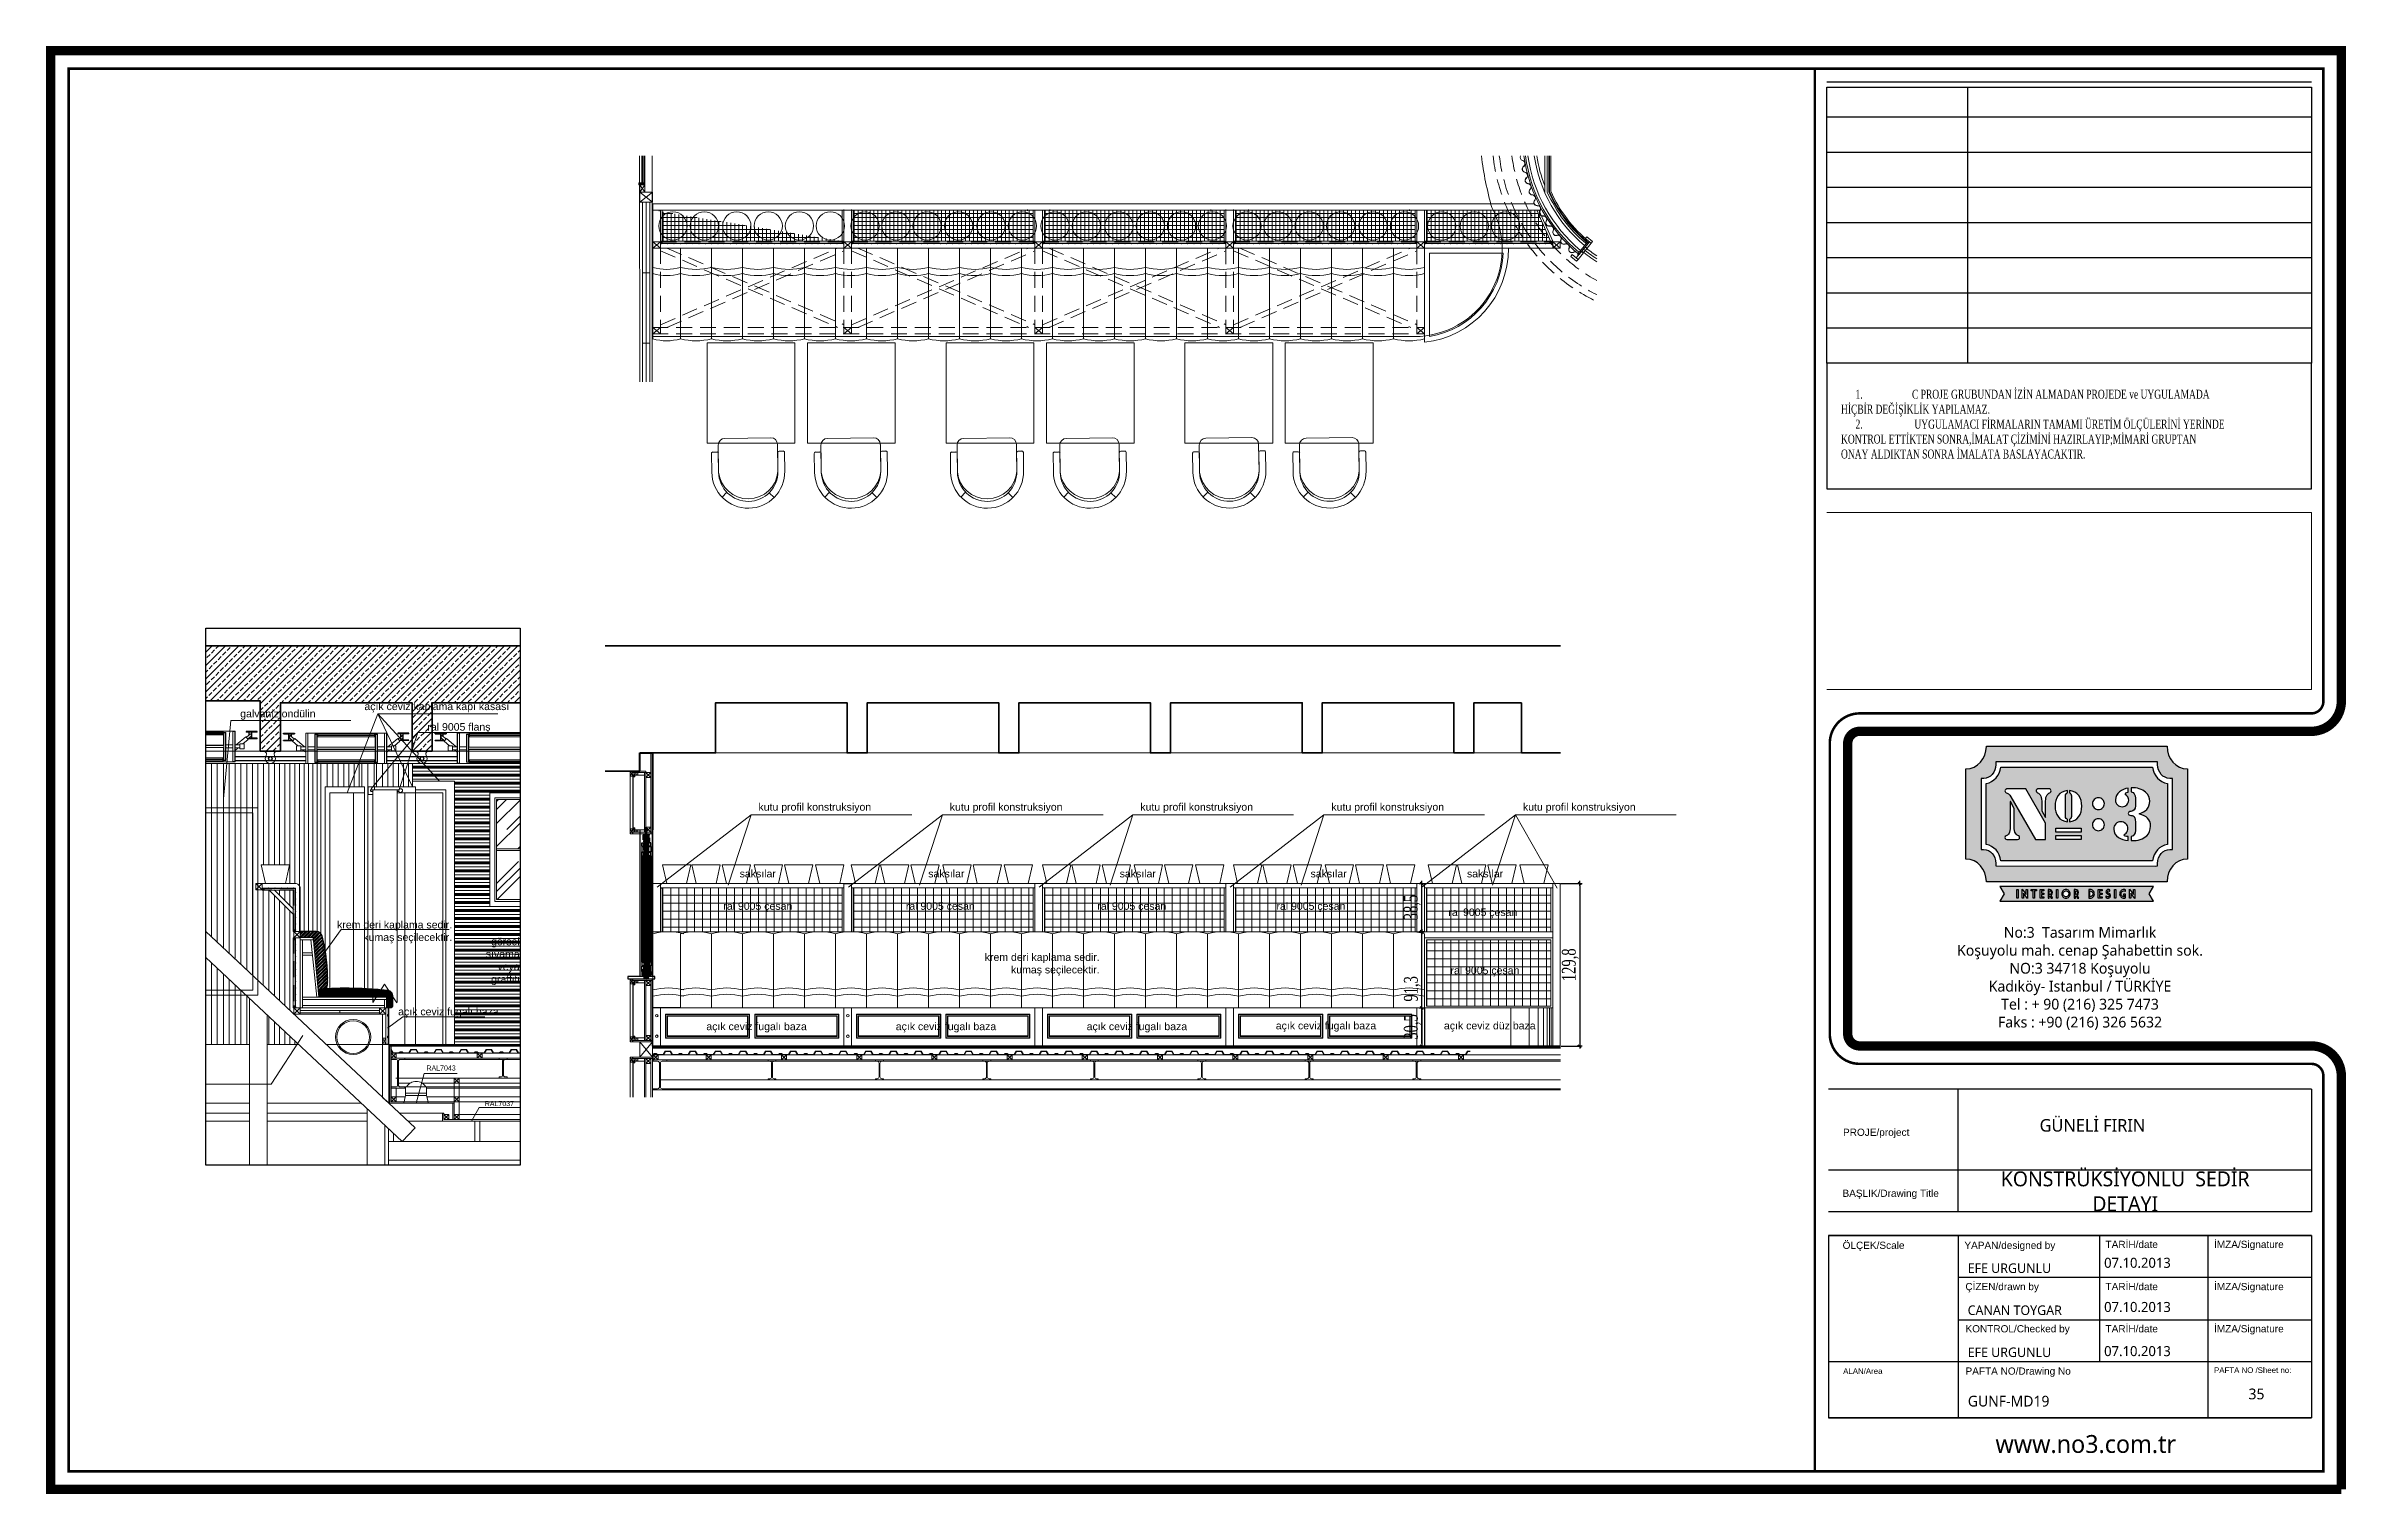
# Model space of a CAD drawing. Header units: millimetres. Extents: x 54215 to 67697, y 23496 to 56611.
# Drawn here: x 58600 to 60435, y 28203 to 29359 of the extents above; entities that cross this region are included whole.
import ezdxf
from ezdxf.enums import TextEntityAlignment as Align

# ---------------------------------------------------------------- set-up
doc = ezdxf.new("R2010")
doc.units = ezdxf.units.MM
for name, pattern in [('CENTER', [2, 1.25, -0.25, 0.25, -0.25]), ('DASHED', [19.05, 12.7, -6.35]), ('HIDDEN', [0.375, 0.25, -0.125]), ('MCLT_DSH1', [0.075, 0.04, -0.035])]:
    doc.linetypes.add(name, pattern=pattern)
for name, color, linetype, lineweight in [('- 0.25', 43, 'Continuous', 25), ('- 0.50', 30, 'Continuous', 50), ('1-kutu profil', 5, 'Continuous', 0), ('b_görünüş', 44, 'Continuous', 25), ('no3_ahsap gorunus arka ince', 53, 'Continuous', 15), ('no3_ahsap gorunus on ince', 32, 'Continuous', 13), ('no3_cam gorunus arka', 140, 'Continuous', 13), ('no3_cam gorunus on', 142, 'Continuous', 15), ('no3_cam kesit arka', 141, 'Continuous', 18), ('no3_duvar kaplama', 8, 'Continuous', 0), ('no3_duvar mevcut', 4, 'Continuous', 35), ('no3_döşeme kaplama', 8, 'Continuous', 0), ('no3_döşeme kaplama trimli', 8, 'Continuous', 0), ('no3_kutu profil gorunus', 8, 'Continuous', 0), ('no3_kutuprofil kesit', 74, 'Continuous', 18), ('no3_lejand', 255, 'Continuous', 13), ('no3_paslanmaz gorunus on', 163, 'Continuous', 15), ('no3_tavan aydınlatma', 50, 'Continuous', 13), ('no3_tefriş arka ince', 65, 'Continuous', 13), ('no3_tefriş izdüşüm', 87, 'Continuous', 15), ('no3_yazı duvar', 152, 'Continuous', 0), ('t_tarama', 251, 'Continuous', 20), ('t_yazı', 154, 'Continuous', 25), ('taş', 253, 'Continuous', 40)]:
    doc.layers.add(name, color=color, linetype=linetype, lineweight=lineweight)
doc.layers.add('0 rölöve', color=7, linetype='Continuous', true_color=0xf1380e)
doc.layers.add('LEGNO', color=3, linetype='Continuous')
doc.layers.add('Object', color=7, linetype='Continuous')
for name, color, linetype, lineweight, true_color in [('no3_ahsap kesit on', 7, 'Continuous', 20, 0xfca103), ('no3_alçıpan kesit', 7, 'Continuous', 20, 0xf5003d), ('no3_doğrama kesit', 7, 'Continuous', 18, 0x35355a), ('no3_sandalye masa', 7, 'Continuous', 15, 0x9e0025), ('no3_tefriş ön ince', 7, 'Continuous', 18, 0x8c1aff)]:
    doc.layers.add(name, color=color, linetype=linetype, lineweight=lineweight, true_color=true_color)
doc.styles.add('ARIALT', font='arial.ttf', dxfattribs={"height": 10})
doc.styles.get("Standard").update_dxf_attribs({"font": 'arial.ttf'})
doc.styles.add('Ölçü50', font='georgia.ttf', dxfattribs={"width": 0.7})
doc.dimstyles.new('olcu10', dxfattribs={"dimtxt": 11, "dimasz": 2, "dimexe": 1.25, "dimexo": 0.625, "dimgap": 0.5, "dimtad": 1, "dimdec": 1, "dimzin": 9, "dimtxsty": 'Ölçü50', "dimblk": 'CENTIK', "dimcen": 2, "dimclrd": 250, "dimclre": 250, "dimclrt": 44, "dimazin": 2, "dimtfac": 1, "dimtdec": 1, "dimtix": 1, "dimtmove": 0, "dimatfit": 3, "dimldrblk": 'CENTIK', "dimfxl": 1, "dimlwd": -1, "dimarcsym": 0})
doc.dimstyles.get("Standard").update_dxf_attribs({"dimtxt": 0.18, "dimasz": 0.18, "dimexe": 0.18, "dimexo": 0.0625, "dimgap": 0.09, "dimtad": 0, "dimtih": 1, "dimtoh": 1, "dimdec": 4, "dimzin": 0, "dimdsep": 46, "dimtxsty": 'Standard', "dimcen": 0.09, "dimadec": 0, "dimazin": 0, "dimtfac": 1, "dimtdec": 4, "dimtofl": 0, "dimtmove": 0, "dimatfit": 3, "dimfxl": 1, "dimtolj": 1, "dimtzin": 0, "dimarcsym": 0})
pattern_1 = [(45, (57334.3, 17683.205), (21.552615, 57.47364), [381, -50.8, 127, -25.4]), (45, (57349.208, 17716.073), (-41.84799, 5.92697), [76.2, -8.382, 152.4, -19.05]), (45, (57328.014, 17707.451), (81.36112, 105.428207), [203.2, -35.56, 101.6, -25.4])]
pattern_2 = [(0, (43757.146, 20241.9545), (0, 6.35), []), (90, (43757.146, 20241.9545), (-6.35, 4e-16), [])]

msp = doc.modelspace()

# ---------------------------------------------------------------- texts
at = {"color": 250, "insert": (60032.286, 29056.987), "char_height": 7.15909, "width": 492.23182, "attachment_point": 4, "style": 'Ölçü50'}
msp.add_mtext('\\pi-45.01,l56.639,t56.639;1.^IC PROJE GRUBUNDAN İZİN ALMADAN PROJEDE ve UYGULAMADA\\P\\pi0,l0,tz;HİÇBİR DEĞİŞİKLİK YAPILAMAZ.\\P\\pi-45.01,l56.639,t56.639;2.^I UYGULAMACI FİRMALARIN TAMAMI ÜRETİM ÖLÇÜLERİNİ YERİNDE \\P\\pi0,l0,tz;KONTROL ETTİKTEN SONRA,İMALAT ÇİZİMİNİ HAZIRLAYIP;MİMARİ GRUPTAN\\PONAY ALDIKTAN SONRA İMALATA BASLAYACAKTIR.', dxfattribs=at)
at = {"color": 7}
for s, insert, char_height, width, attachment_point in [('{\\fLucida Sans Unicode|b0|i0|c162|p34;No:3  Tasarım Mimarlık\\PKoşuyolu mah. cenap Şahabettin sok.\\PNO:3 34718 Koşuyolu\\PKadıköy- Istanbul / TÜRKİYE\\PTel : + 90 (216) 325 7473\\PFaks : +90 (216) 326 5632}', (60222.954, 28614.739), 8.59091, 222.5019, 5), ('{\\fLucida Sans Unicode|b0|i0|c162|p34;GÜNELİ FIRIN}', (60232.852, 28497.44, 0), 9.99, 250.24294, 5), ('{\\fLucida Sans Unicode|b0|i0|c162|p34;KONSTRÜKSİYONLU  SEDİR DETAYI}', (60258.977, 28444.881), 11.90258, 221.73465, 5), ('{\\fLucida Sans Unicode|b0|i0|c162|p34;EFE URGUNLU}', (60133.33, 28383.47), 7.61003, 291.06434, 4), ('{\\fLucida Sans Unicode|b0|i0|c162|p34;07.10.2013}', (60242.164, 28387.741), 7.992, 305.67367, 4), ('{\\fLucida Sans Unicode|b0|i0|c162|p34;CANAN TOYGAR }', (60133.31, 28349.919), 7.61003, 291.06434, 4), ('{\\fLucida Sans Unicode|b0|i0|c162|p34;07.10.2013}', (60242.164, 28352.506), 7.992, 305.67367, 4), ('{\\fLucida Sans Unicode|b0|i0|c162|p34;EFE URGUNLU}', (60133.33, 28316.368), 7.61003, 291.06434, 4), ('{\\fLucida Sans Unicode|b0|i0|c162|p34;07.10.2013}', (60242.164, 28317.271), 7.992, 305.67367, 4), ('{\\fLucida Sans Unicode|b0|i0|c162|p34;GUNF-MD19}', (60133.434, 28277.369), 8.56129, 291.06434, 4), ('{\\fLucida Sans Unicode|b0|i0|c162|p34;35}', (60357.34, 28283.139), 8.56129, 291.06434, 4), ('{\\fLucida Sans Unicode|b0|i0|c162|p34;www.no3.com.tr}', (60227.557, 28243.114), 14.26881, 221.73465, 5)]:
    msp.add_mtext(s, dxfattribs=dict(at, insert=insert, char_height=char_height, width=width, attachment_point=attachment_point))
at = {"layer": 'no3_yazı duvar', "attachment_point": 3}
for s, insert, char_height, width in [('galvaniz ondülin', (58815.393, 28829.058), 6, 132.61414), ('açık ceviz kaplama kapı kasası', (58969.879, 28834.857), 6, 220.83674), ('ral 9005 flanş', (58954.926, 28818.467), 6, 132.61414), ('kutu profil konstruksiyon', (59258.609, 28754.604), 6, 108.02303), ('kutu profil konstruksiyon', (59411.231, 28754.604), 6, 108.02303), ('kutu profil konstruksiyon', (59563.235, 28754.604), 6, 108.02303), ('kutu profil konstruksiyon', (59715.641, 28754.604), 6, 108.02303), ('kutu profil konstruksiyon', (59868.445, 28754.604), 6, 108.02303), ('saksılar', (59182.591, 28701.345), 6, 108.02303), ('saksılar', (59333.018, 28701.345), 6, 108.02303), ('saksılar', (59485.727, 28701.345), 6, 108.02303), ('saksılar', (59637.981, 28701.345), 6, 108.02303), ('saksılar', (59762.776, 28701.345), 6, 108.02303), ('krem deri kaplama sedir.\\Pkumaş seçilecektir.', (58924.333, 28660.606), 6, 108.02303), ('ral 9005 çesan', (59195.69, 28675.496), 6, 108.02303), ('ral 9005 çesan', (59341.223, 28675.496), 6, 108.02303), ('ral 9005 çesan', (59494.008, 28675.496), 6, 108.02303), ('ral 9005 çesan', (59636.931, 28675.496), 6, 108.02303), ('ral 9005 çesan', (59774.094, 28670.556), 6, 108.02303), ('görsel sıvama veya graffiti', (58978.228, 28647.236), 6, 40.50227), ('krem deri kaplama sedir.\\Pkumaş seçilecektir.', (59440.972, 28634.728), 6, 108.02303), ('ral 9005 çesan', (59775.736, 28624.14), 6, 108.02303), ('açık ceviz fugalı baza', (58961.415, 28591.302), 6, 108.02303), ('açık ceviz fugalı baza', (59207.267, 28579.456), 6, 108.02303), ('açık ceviz fugalı baza', (59358.374, 28579.456), 6, 108.02303), ('açık ceviz fugalı baza', (59510.683, 28579.456), 6, 108.02303), ('açık ceviz fugalı baza', (59661.517, 28580.098), 6, 108.02303), ('açık ceviz düz baza', (59788.671, 28580.098), 6, 108.02303), ('RAL7043', (58927.149, 28545.26), 4, 63.84297), ('RAL7037', (58973.684, 28516.865), 4, 63.84297)]:
    msp.add_mtext(s, dxfattribs=dict(at, insert=insert, char_height=char_height, width=width))
at = {"layer": 't_yazı', "linetype": 'Continuous', "style": 'ARIALT'}
msp.add_text('ALAN/Area', height=4.488, dxfattribs=at).set_placement((60049.68, 28301.424), align=Align.MIDDLE_CENTER)
at = {"layer": 't_yazı', "style": 'ARIALT'}
msp.add_text('PAFTA NO/Drawing No', height=5.72609, dxfattribs=at).set_placement((60173.609, 28301.424), align=Align.MIDDLE_CENTER)
for s, insert, char_height, width, attachment_point in [('PROJE/project', (60060.346, 28494.839), 5.72609, 106.50483, 2), ('BAŞLIK/Drawing Title', (60071.921, 28446.184), 5.72609, 106.50483, 2), ('ÖLÇEK/Scale', (60058.24, 28404.649), 5.72609, 38.68086, 2), ('YAPAN/designed by', (60166.964, 28404.649), 5.72609, 106.50483, 2), ('TARİH/date', (60243.313, 28405.374), 5.7261, 43.55768, 1), ('İMZA/Signature', (60329.85, 28405.374), 5.72609, 43.55768, 1), ('ÇİZEN/drawn by', (60160.837, 28371.714), 5.72609, 106.50483, 2), ('TARİH/date', (60243.313, 28371.714), 5.7261, 43.55768, 1), ('İMZA/Signature', (60329.85, 28371.714), 5.72609, 43.55768, 1), ('KONTROL/Checked by', (60131.603, 28338.054), 5.72609, 95.68179, 1), ('TARİH/date', (60243.313, 28338.054), 5.7261, 43.55768, 1), ('İMZA/Signature', (60329.85, 28338.054), 5.72609, 43.55768, 1)]:
    msp.add_mtext(s, dxfattribs=dict(at, insert=insert, char_height=char_height, width=width, attachment_point=attachment_point))
at = {"layer": 't_yazı', "linetype": 'Continuous', "insert": (60329.85, 28304.394), "char_height": 4.48802, "width": 107.49716, "attachment_point": 1, "style": 'ARIALT'}
msp.add_mtext('PAFTA NO /Sheet no:', dxfattribs=at)

# ---------------------------------------------------------------- blocks, each defined once
blk = doc.blocks.new('tttt')
at = {"layer": 'no3_tavan aydınlatma'}
for p, q in [((1845.4, 4789.3), (1846.8, 4795.4)), ((1845.4, 4789.3), (1864.9, 4789.3)), ((1863.5, 4802.4), (1846.8, 4802.4)), ((1846.8, 4802.4), (1846.8, 4797.4)), ((1863.5, 4797.4), (1846.8, 4797.4)), ((1846.8, 4797.4), (1846.8, 4795.4)), ((1863.5, 4795.4), (1846.8, 4795.4)), ((1863.5, 4797.4), (1863.5, 4802.4)), ((1863.5, 4795.4), (1863.5, 4797.4)), ((1864.9, 4789.3), (1863.5, 4795.4))]:
    blk.add_line(p, q, dxfattribs=at)
blk.add_arc((1855.1, 4798), 8.79, 29.8912, 150.1088, dxfattribs=at)
blk = doc.blocks.new('sedirriririrust')
at = {"layer": 'no3_döşeme kaplama'}
h = blk.add_hatch(dxfattribs=at)
h.set_pattern_fill('GOST_GROUND', color=256, scale=0.1, angle=-45)
h.set_pattern_definition([(360, (52981.254, 27165.487), (1, -1), [2]), (360, (52981.4662, 27165.2749), (1, -1), [2]), (360, (52981.6783, 27165.0627), (1, -1), [2])])
edge = h.paths.add_edge_path()
edge.add_arc((56118.6, 28443.9), 2, 270, 360)
edge.add_line((56120.6, 28443.9), (56120.6, 28451.3))
edge.add_arc((56115.6, 28451.1), 5, 3.0283, 72.8571)
edge.add_arc((56083.5, 28186.3), 271.6, 82.9031, 94.7162)
edge.add_line((56061.2, 28457), (56061.6, 28450.4))
edge.add_line((56061.6, 28450.4), (56069.2, 28450.4))
edge.add_line((56069.2, 28450.4), (56115.6, 28450.4))
edge.add_line((56115.6, 28450.4), (56115.6, 28441.9))
edge.add_line((56115.6, 28441.9), (56118.6, 28441.9))
at = {"layer": 'no3_döşeme kaplama trimli'}
h = blk.add_hatch(dxfattribs=at)
h.set_pattern_fill('GOST_GROUND', color=256, scale=0.2)
h.set_pattern_definition([(45, (57360.81, 25369.8222), (2.8284271, -2e-16), [4]), (45, (57361.41, 25369.8222), (2.8284271, -2e-16), [4]), (45, (57362.01, 25369.8222), (2.8284271, -2e-16), [4])])
edge = h.paths.add_edge_path()
edge.add_arc((56059.4, 28497.7), 5, 20.1712, 90)
edge.add_line((56059.4, 28502.7), (56046.6, 28502.7))
edge.add_line((56046.6, 28502.7), (56046.6, 28498))
edge.add_line((56046.6, 28498), (56056.9, 28498))
edge.add_line((56056.9, 28498), (56061.1, 28457.7))
edge.add_line((56061.1, 28457.7), (56068.4, 28457.7))
edge.add_arc((55933.2, 28464.8), 135.4, 356.9822, 374.8039)
at = {"layer": 'b_görünüş'}
blk.add_line((56059.4, 28502.7), (56046.6, 28502.7), dxfattribs=at)
for centre, radius, start, end in [((56059.4, 28497.7), 5, 20.1712, 90), ((55938.6, 28465.8), 129.9, 357.5869, 14.9911), ((56065, 28460.7), 3.45, 283.571, 353.8442)]:
    blk.add_arc(centre, radius, start, end, dxfattribs=at)
at = {"layer": 'no3_ahsap gorunus on ince'}
for p, q in [((56046.6, 28441.9), (56118.6, 28441.9)), ((56120.6, 28443.9), (56120.6, 28451.3))]:
    blk.add_line(p, q, dxfattribs=at)
for centre, radius, start, end in [((56082.8, 28154.6), 303.2, 83.5198, 94.0994), ((56115.6, 28451.1), 5, 3.0283, 72.8571), ((56118.6, 28443.9), 2, 270, 0)]:
    blk.add_arc(centre, radius, start, end, dxfattribs=at)
at = {"layer": 'no3_ahsap kesit on'}
for p, q in [((56046.6, 28498), (56046.6, 28502.7)), ((56056.9, 28498), (56046.6, 28498)), ((56046.6, 28498), (56046.6, 28441.9)), ((56057, 28496.2), (56046.6, 28496.2)), ((56048.4, 28496.2), (56048.4, 28441.9)), ((56059.8, 28450.4), (56055.2, 28496.2)), ((56061.6, 28450.4), (56056.9, 28498)), ((56056.3, 28485.8), (56048.4, 28485.8)), ((56056.5, 28484), (56048.4, 28484)), ((56115.6, 28450.4), (56048.4, 28450.4)), ((56115.6, 28448.6), (56048.4, 28448.6)), ((56113.8, 28443.7), (56048.4, 28443.7)), ((56061.2, 28450.6), (56061, 28450.6)), ((56113.8, 28441.9), (56113.8, 28448.6)), ((56115.6, 28441.9), (56115.6, 28450.4))]:
    blk.add_line(p, q, dxfattribs=at)
at = {"layer": 'no3_duvar kaplama', "linetype": 'DASHED'}
blk.add_line((56120.6, 28443.9), (56120.6, 28451.3), dxfattribs=at)
for centre, radius, start, end in [((56082.8, 28154.6), 303.2, 83.5198, 94.0994), ((56115.6, 28451.1), 5, 3.0283, 72.8571), ((56118.6, 28443.9), 2, 270, 0)]:
    blk.add_arc(centre, radius, start, end, dxfattribs=at)
at = {"layer": 'no3_kutuprofil kesit'}
blk.add_line((56068.6, 28450.6), (56068.8, 28450.6), dxfattribs=at)
blk = doc.blocks.new('konstrüksiyonlu sedir')
at = {"layer": 'no3_ahsap gorunus on ince'}
for p, q in [((56110, 28436.9), (56109.6, 28436.5)), ((56109.6, 28436.5), (56109.6, 28435.5)), ((56109.6, 28435.5), (56110, 28435.1)), ((56109.6, 28419.1), (56110, 28419.5)), ((56109.6, 28418.1), (56109.6, 28419.1)), ((56110, 28417.8), (56109.6, 28418.1))]:
    blk.add_line(p, q, dxfattribs=at)
for points in [[(56110, 28417.8), (56110, 28412.8), (56108.2, 28412.8), (56108.2, 28441.9), (56110, 28441.9), (56110, 28436.9)], [(56110, 28435.1), (56110, 28419.5)]]:
    blk.add_lwpolyline(points, dxfattribs=at)
at = {"layer": 'no3_duvar kaplama'}
for p, q in [((56110, 28436.9), (56110, 28435.1)), ((56110, 28419.5), (56110, 28417.8))]:
    blk.add_line(p, q, dxfattribs=at)
at = {"layer": 'no3_kutu profil gorunus'}
for p, q in [((56009.6, 28537.5), (56036.2, 28537.5)), ((56009.6, 28537.2), (56035.9, 28537.2)), ((56011.1, 28535.7), (56034.4, 28535.7)), ((56034.9, 28516.2), (56014.9, 28536.2)), ((56034.9, 28520.4), (56019.1, 28536.2)), ((56034.4, 28535.7), (56034.4, 28504.2)), ((56035.9, 28504.2), (56035.9, 28537.2)), ((56036.2, 28502.7), (56036.2, 28537.5)), ((56034.4, 28496.2), (56034.4, 28443.4)), ((56035.9, 28496.2), (56035.9, 28443.4)), ((56036.2, 28497.7), (56036.2, 28441.9)), ((56039.9, 28439.9), (56103.2, 28439.9)), ((56071.5, 28439.9), (56071.5, 28437.9)), ((56039.9, 28437.9), (56103.2, 28437.9)), ((56105.7, 28370.5), (56110.7, 28365.8))]:
    blk.add_line(p, q, dxfattribs=at)
blk.add_lwpolyline([(56004.6, 28541.2), (56035.9, 28541.2, -0.414214), (56039.9, 28537.2), (56039.9, 28441.9), (56110.7, 28441.9), (56110.7, 28441.9), (56110.7, 28365.8)], format="xyb", dxfattribs=at)
at = {"layer": 'no3_kutu profil gorunus', "linetype": 'DASHED'}
blk.add_lwpolyline([(56004.6, 28536.2), (56034.9, 28536.2), (56034.9, 28436.9), (56039.9, 28436.9)], dxfattribs=at)
at = {"layer": 'no3_kutu profil gorunus'}
blk.add_lwpolyline([(56039.9, 28436.9), (56103.2, 28436.9), (56105.7, 28436.9), (56105.7, 28370.5)], dxfattribs=at)
at = {"layer": 'no3_kutuprofil kesit'}
for p, q in [((56004.6, 28536.2), (56004.6, 28541.2)), ((56009.6, 28536.2), (56004.6, 28541.2)), ((56004.6, 28536.2), (56009.6, 28541.2)), ((56009.6, 28535.7), (56011.1, 28537.2)), ((56011.1, 28535.7), (56009.6, 28537.2)), ((56034.4, 28502.7), (56035.9, 28504.2)), ((56035.9, 28502.7), (56034.4, 28504.2)), ((56034.4, 28497.7), (56035.9, 28496.2)), ((56035.9, 28497.7), (56034.4, 28496.2)), ((56039.9, 28497.7), (56034.9, 28502.7)), ((56034.9, 28497.7), (56039.9, 28502.7)), ((56034.4, 28443.4), (56035.9, 28441.9)), ((56035.9, 28443.4), (56034.4, 28441.9)), ((56034.9, 28436.9), (56034.9, 28441.9)), ((56039.9, 28436.9), (56034.9, 28441.9)), ((56034.9, 28436.9), (56039.9, 28441.9)), ((56108.2, 28436.9), (56103.2, 28441.9)), ((56103.2, 28436.9), (56108.2, 28441.9)), ((56108.2, 28412.8), (56105.7, 28417.8)), ((56105.7, 28412.8), (56108.2, 28417.8))]:
    blk.add_line(p, q, dxfattribs=at)
for points in [[(56004.6, 28541.2), (56009.6, 28541.2), (56009.6, 28536.2), (56004.6, 28536.2)], [(56009.6, 28535.7), (56011.1, 28535.7), (56011.1, 28537.2), (56009.6, 28537.2)], [(56034.4, 28502.7), (56035.9, 28502.7), (56035.9, 28504.2), (56034.4, 28504.2)], [(56034.4, 28497.7), (56035.9, 28497.7), (56035.9, 28496.2), (56034.4, 28496.2)], [(56034.9, 28502.7), (56039.9, 28502.7), (56039.9, 28497.7), (56034.9, 28497.7)], [(56034.4, 28443.4), (56035.9, 28443.4), (56035.9, 28441.9), (56034.4, 28441.9)], [(56034.9, 28441.9), (56039.9, 28441.9), (56039.9, 28436.9), (56034.9, 28436.9)], [(56103.2, 28441.9), (56108.2, 28441.9), (56108.2, 28436.9), (56103.2, 28436.9)], [(56105.7, 28417.8), (56108.2, 28417.8), (56108.2, 28412.8), (56105.7, 28412.8)]]:
    blk.add_lwpolyline(points, close=True, dxfattribs=at)
for centre in [(56009.8, 28537.6), (56014.8, 28537.6), (56019.8, 28537.6), (56024.8, 28537.6), (56029.8, 28537.6), (56034.8, 28537.6), (56036.3, 28533.9), (56036.3, 28528.9), (56036.3, 28523.9), (56036.3, 28518.9), (56036.3, 28513.9), (56036.3, 28508.9), (56036.3, 28503.9), (56036.3, 28492.7), (56036.3, 28487.7), (56036.3, 28482.7), (56036.3, 28477.7), (56036.3, 28472.7), (56036.3, 28467.7), (56036.3, 28462.7), (56036.3, 28457.7), (56036.3, 28452.7), (56036.3, 28447.7), (56036.3, 28442.7)]:
    blk.add_circle(centre, 0.15, dxfattribs=at)
at = {"layer": 'no3_paslanmaz gorunus on'}
for radius in [14, 13]:
    blk.add_circle((56082.2, 28418.6), radius, dxfattribs=at)
at = {"layer": 'no3_tefriş ön ince'}
for p, q in [((56012.3, 28541.2), (56008.9, 28556)), ((56008.9, 28556), (56031.5, 28556)), ((56028.2, 28541.2), (56031.5, 28556))]:
    blk.add_line(p, q, dxfattribs=at)
blk.add_blockref('sedirriririrust', (-6.7, 0))
blk = doc.blocks.new('fe4ryvkukm')
for p, q in [((10581.1, 17423.3), (10581.1, 17423.8)), ((10581.1, 17423.8), (10589.8, 17423.8)), ((10581.1, 17423.3), (10589.8, 17423.3)), ((10581.1, 17417.9), (10581.1, 17418.4)), ((10581.1, 17418.4), (10587.9, 17418.4)), ((10581.1, 17417.9), (10581.1, 17418.4)), ((10581.1, 17417.9), (10588.5, 17417.9)), ((10585.5, 17418.4), (10585.5, 17423.3)), ((10587.4, 17421.2), (10587.4, 17423.3)), ((10587.4, 17418.4), (10587.4, 17418.8)), ((10589.8, 17423.8), (10589.8, 17423.3)), ((10672.4, 17423.8), (10672.4, 17423.3)), ((10681.1, 17423.8), (10672.4, 17423.8)), ((10681.1, 17423.3), (10672.4, 17423.3)), ((10681.1, 17417.9), (10673.7, 17417.9)), ((10681.1, 17418.4), (10674.3, 17418.4)), ((10674.8, 17421.2), (10674.8, 17423.3)), ((10674.8, 17418.4), (10674.8, 17418.8)), ((10676.7, 17418.4), (10676.7, 17423.3)), ((10681.1, 17423.3), (10681.1, 17423.8)), ((10681.1, 17417.9), (10681.1, 17418.4)), ((10681.1, 17417.9), (10681.1, 17418.4)), ((10654.2, 17401.6), (10654.2, 17401.3))]:
    blk.add_line(p, q)
for centre, start, end in [((10586.4, 17420.8), 48.6371, 233.2468), ((10675.8, 17420.8), 306.7532, 131.3629)]:
    blk.add_arc(centre, 0.906, start, end)
at = {"layer": 'no3_cam gorunus arka'}
for p, q in [((10608, 17422.3), (10654.2, 17422.3)), ((10608, 17422), (10654.2, 17422)), ((10608, 17401.6), (10654.2, 17401.6)), ((10608, 17401.3), (10654.2, 17401.3))]:
    blk.add_line(p, q, dxfattribs=at)
at = {"layer": 'no3_kutu profil gorunus'}
for p, q in [((10653.7, 17423.3), (10608.5, 17423.3)), ((10653.7, 17421), (10608.5, 17421)), ((10653.7, 17402.6), (10608.5, 17402.6)), ((10653.7, 17400.3), (10608.5, 17400.3))]:
    blk.add_line(p, q, dxfattribs=at)
blk.add_lwpolyline([(10599, 17424), (10663.3, 17424), (10663.3, 17399.6), (10599, 17399.6)], close=True, dxfattribs=at)
at = {"layer": 'no3_kutuprofil kesit'}
for p, q in [((10607.8, 17412.8), (10654.4, 17412.8)), ((10607.8, 17412.6), (10654.4, 17412.6)), ((10608, 17423), (10608, 17422.5)), ((10607.8, 17411.1), (10654.4, 17411.1)), ((10607.8, 17410.9), (10654.4, 17410.9))]:
    blk.add_line(p, q, dxfattribs=at)
for points in [[(10598.8, 17424), (10600.6, 17424), (10600.6, 17399.6), (10598.8, 17399.6)], [(10599, 17423.8), (10600.4, 17423.8), (10600.4, 17399.8), (10599, 17399.8)], [(10606.3, 17422.8), (10607.8, 17422.8), (10607.8, 17400.8), (10606.3, 17400.8)], [(10608, 17422.3), (10608, 17423.3), (10608.5, 17423.3), (10608.5, 17422.3)], [(10608, 17422), (10608, 17421), (10608.5, 17421), (10608.5, 17422)], [(10654.2, 17422.3), (10654.2, 17423.3), (10653.7, 17423.3), (10653.7, 17422.3)], [(10654.2, 17422), (10654.2, 17421), (10653.7, 17421), (10653.7, 17422)], [(10655.9, 17422.8), (10654.4, 17422.8), (10654.4, 17400.8), (10655.9, 17400.8)], [(10663.5, 17424), (10661.6, 17424), (10661.6, 17399.6), (10663.5, 17399.6)], [(10663.3, 17423.8), (10661.8, 17423.8), (10661.8, 17399.8), (10663.3, 17399.8)], [(10608, 17401.6), (10608, 17402.6), (10608.5, 17402.6), (10608.5, 17401.6)], [(10608, 17401.3), (10608, 17400.3), (10608.5, 17400.3), (10608.5, 17401.3)], [(10654.2, 17401.6), (10654.2, 17402.6), (10653.7, 17402.6), (10653.7, 17401.6)], [(10654.2, 17401.3), (10654.2, 17400.3), (10653.7, 17400.3), (10653.7, 17401.3)]]:
    blk.add_lwpolyline(points, close=True, dxfattribs=at)
for points in [[(10608, 17411.1), (10608, 17400.6), (10606.1, 17400.6), (10606.1, 17423), (10608, 17423), (10608, 17412.6)], [(10654.2, 17411.1), (10654.2, 17400.6), (10656.1, 17400.6), (10656.1, 17423), (10654.2, 17423), (10654.2, 17412.6)]]:
    blk.add_lwpolyline(points, dxfattribs=at)
at = {"layer": 'no3_tavan aydınlatma'}
for p, q in [((10588.6, 17417.8), (10585.9, 17420.1)), ((10589.8, 17419.2), (10586.9, 17421.6)), ((10588.3, 17417.4), (10590.1, 17419.6)), ((10592.6, 17413.8), (10588.3, 17417.4)), ((10597.9, 17413), (10590.1, 17419.6)), ((10595, 17413.8), (10591.5, 17413.8)), ((10591.5, 17413.8), (10591.5, 17409.8)), ((10595, 17409.8), (10595, 17413.8)), ((10595, 17413), (10599, 17413)), ((10600.5, 17413), (10606.2, 17413)), ((10661.8, 17413), (10656.1, 17413)), ((10667.2, 17413), (10663.3, 17413)), ((10664.3, 17413), (10672.2, 17419.6)), ((10667.2, 17409.8), (10667.2, 17413.8)), ((10667.2, 17413.8), (10670.7, 17413.8)), ((10669.7, 17413.8), (10674, 17417.4)), ((10670.7, 17413.8), (10670.7, 17409.8)), ((10674, 17417.4), (10672.2, 17419.6)), ((10672.5, 17419.2), (10675.4, 17421.6)), ((10673.7, 17417.8), (10676.4, 17420.1)), ((10591.5, 17409.8), (10595, 17409.8)), ((10591.5, 17409.8), (10595, 17409.8)), ((10595, 17409.8), (10595, 17411.8)), ((10595, 17410.6), (10599, 17410.6)), ((10595, 17410.6), (10596.4, 17410.6)), ((10598.8, 17408.7), (10596.4, 17410.6)), ((10600.5, 17410.6), (10606.2, 17410.6)), ((10661.8, 17410.6), (10656.1, 17410.6)), ((10667.2, 17410.6), (10663.3, 17410.6)), ((10663.5, 17408.7), (10665.8, 17410.6)), ((10670.7, 17409.8), (10667.2, 17409.8))]:
    blk.add_line(p, q, dxfattribs=at)
blk = doc.blocks.new('fwevjuı')
at = {"layer": 'no3_tefriş arka ince'}
blk.add_line((10567.9, 17350.2), (10567.9, 17350.2), dxfattribs=at)
blk.add_circle((10570.6, 17346.7), 1.7, dxfattribs=at)
for centre, radius, start, end in [((10564.8, 17349.6), 3.11, 27.3375, 84.0191), ((10570.6, 17346.8), 4.12, 143.2104, 36.7896), ((10564.9, 17350.5), 2.77, 333.9315, 11.3713), ((10576.5, 17349.6), 3.11, 95.9809, 151.5098), ((10576.4, 17350.5), 2.77, 167.4594, 206.0685)]:
    blk.add_arc(centre, radius, start, end, dxfattribs=at)
blk = doc.blocks.new('madalyon kolçaklı')
at = {"layer": 'no3_sandalye masa'}
for p, q in [((4863.1, 1691.9, 0), (4859.3, 1695.7, 0)), ((4897, 1692.8, 0), (4900.8, 1696.7, 0)), ((4851.4, 1660.7, 0), (4851.4, 1675.8, 0)), ((4856.8, 1675.8, 0), (4856.8, 1654.2, 0)), ((4856.8, 1660.7, 0), (4856.8, 1675.8, 0)), ((4904.2, 1676, 0), (4904.2, 1654.5, 0)), ((4904.2, 1660.7, 0), (4904.2, 1675.8, 0)), ((4909.6, 1660.7, 0), (4909.6, 1675.8, 0)), ((4855.8, 1659.7, 0), (4852.5, 1659.7, 0)), ((4905.3, 1659.7, 0), (4908.5, 1659.7, 0)), ((4862.2, 1648.9, 0), (4898.8, 1648.9, 0))]:
    blk.add_line(p, q, dxfattribs=at)
for centre, radius, start, end in [((4880.5, 1675.8, 0), 29.1, 359.9983, 179.9983), ((4880.5, 1675.8, 0), 23.7, 359.9983, 179.9983), ((4880.5, 1673.6, 0), 23.8, 5.3954, 174.7506), ((4852.5, 1660.7, 0), 1.08, 177.794, 269.9983), ((4855.8, 1660.7, 0), 1.08, 269.9983, 357.5064), ((4862.2, 1654.3, 0), 5.38, 179.9983, 269.9983), ((4898.8, 1654.3, 0), 5.38, 269.9983, 359.9983), ((4905.3, 1660.7, 0), 1.08, 182.4902, 269.9983), ((4908.5, 1660.7, 0), 1.08, 269.9983, 2.2025)]:
    blk.add_arc(centre, radius, start, end, dxfattribs=at)
blk = doc.blocks.new('dwfrtklş')
at = {"layer": 'no3_tefriş ön ince'}
for p, q in [((62895, 26537.6), (62895, 26517.2)), ((62917, 26537.6), (63510.5, 26537.6)), ((62917, 26537.6), (62917, 26517.2)), ((62917, 26537.6), (62917, 26517.2)), ((62941.7, 26537.6), (62941.7, 26517.2)), ((62966.5, 26537.6), (62966.5, 26517.2)), ((62991.2, 26537.6), (62991.2, 26517.2)), ((63015.9, 26537.6), (63015.9, 26517.2)), ((63040.7, 26537.6), (63040.7, 26517.2)), ((63065.4, 26537.6), (63065.4, 26517.2)), ((63090.1, 26537.6), (63090.1, 26517.2)), ((63114.9, 26537.6), (63114.9, 26517.2)), ((63139.6, 26537.6), (63139.6, 26517.2)), ((63164.3, 26537.6), (63164.3, 26517.2)), ((63189, 26537.6), (63189, 26517.2)), ((63213.8, 26537.6), (63213.8, 26517.2)), ((63238.5, 26537.6), (63238.5, 26517.2)), ((63263.2, 26537.6), (63263.2, 26517.2)), ((63288, 26537.6), (63288, 26517.2)), ((63312.7, 26537.6), (63312.7, 26517.2)), ((63337.4, 26537.6), (63337.4, 26517.2)), ((63362.2, 26537.6), (63362.2, 26517.2)), ((63386.9, 26537.6), (63386.9, 26517.2)), ((63411.6, 26537.6), (63411.6, 26517.2)), ((63436.4, 26537.6), (63436.4, 26517.2)), ((63461.1, 26537.6), (63461.1, 26517.2)), ((63485.8, 26537.6), (63485.8, 26517.2)), ((63510.5, 26537.6), (63510.5, 26517.2)), ((62895, 26465.2), (62895, 26517.2)), ((62917, 26465.2), (62917, 26517.2)), ((62917, 26517.2), (62917, 26465.2)), ((62941.7, 26517.2), (62941.7, 26465.2)), ((62966.5, 26517.2), (62966.5, 26465.2)), ((62991.2, 26517.2), (62991.2, 26465.2)), ((63015.9, 26517.2), (63015.9, 26465.2)), ((63040.7, 26517.2), (63040.7, 26465.2)), ((63065.4, 26517.2), (63065.4, 26465.2)), ((63090.1, 26517.2), (63090.1, 26465.2)), ((63114.9, 26517.2), (63114.9, 26465.2)), ((63139.6, 26517.2), (63139.6, 26465.2)), ((63164.3, 26517.2), (63164.3, 26465.2)), ((63189, 26517.2), (63189, 26465.2)), ((63213.8, 26517.2), (63213.8, 26465.2)), ((63238.5, 26517.2), (63238.5, 26465.2)), ((63263.2, 26517.2), (63263.2, 26465.2)), ((63288, 26517.2), (63288, 26465.2)), ((63312.7, 26517.2), (63312.7, 26465.2)), ((63337.4, 26517.2), (63337.4, 26465.2)), ((63362.2, 26517.2), (63362.2, 26465.2)), ((63386.9, 26517.2), (63386.9, 26465.2)), ((63411.6, 26517.2), (63411.6, 26465.2)), ((63436.4, 26517.2), (63436.4, 26465.2)), ((63461.1, 26517.2), (63461.1, 26465.2)), ((63485.8, 26517.2), (63485.8, 26465.2)), ((63510.5, 26517.2), (63510.5, 26465.2))]:
    blk.add_line(p, q, dxfattribs=at)
for centre, radius, start, end in [((62906, 26559.2), 38.6, 253.4196, 286.5804), ((62906, 26554.2), 38.6, 253.4196, 286.5804), ((62929.4, 26569.1), 48.5, 255.219, 284.781), ((62929.4, 26564.1), 48.5, 255.219, 284.781), ((62954.1, 26569.1), 48.5, 255.219, 284.781), ((62954.1, 26564.1), 48.5, 255.219, 284.781), ((62978.8, 26569.1), 48.5, 255.219, 284.781), ((62978.8, 26564.1), 48.5, 255.219, 284.781), ((63003.6, 26569.1), 48.5, 255.219, 284.781), ((63003.6, 26564.1), 48.5, 255.219, 284.781), ((63028.3, 26569.1), 48.5, 255.219, 284.781), ((63028.3, 26564.1), 48.5, 255.219, 284.781), ((63053, 26569.1), 48.5, 255.219, 284.781), ((63053, 26564.1), 48.5, 255.219, 284.781), ((63077.8, 26569.1), 48.5, 255.219, 284.781), ((63077.8, 26564.1), 48.5, 255.219, 284.781), ((63102.5, 26569.1), 48.5, 255.219, 284.781), ((63102.5, 26564.1), 48.5, 255.219, 284.781), ((63127.2, 26569.1), 48.5, 255.219, 284.781), ((63127.2, 26564.1), 48.5, 255.219, 284.781), ((63152, 26569.1), 48.5, 255.219, 284.781), ((63152, 26564.1), 48.5, 255.219, 284.781), ((63176.7, 26569.1), 48.5, 255.219, 284.781), ((63176.7, 26564.1), 48.5, 255.219, 284.781), ((63201.4, 26569.1), 48.5, 255.219, 284.781), ((63201.4, 26564.1), 48.5, 255.219, 284.781), ((63226.1, 26569.1), 48.5, 255.219, 284.781), ((63226.1, 26564.1), 48.5, 255.219, 284.781), ((63250.9, 26569.1), 48.5, 255.219, 284.781), ((63250.9, 26564.1), 48.5, 255.219, 284.781), ((63275.6, 26569.1), 48.5, 255.219, 284.781), ((63275.6, 26564.1), 48.5, 255.219, 284.781), ((63300.3, 26569.1), 48.5, 255.219, 284.781), ((63300.3, 26564.1), 48.5, 255.219, 284.781), ((63325.1, 26569.1), 48.5, 255.219, 284.781), ((63325.1, 26564.1), 48.5, 255.219, 284.781), ((63349.8, 26569.1), 48.5, 255.219, 284.781), ((63349.8, 26564.1), 48.5, 255.219, 284.781), ((63374.5, 26569.1), 48.5, 255.219, 284.781), ((63374.5, 26564.1), 48.5, 255.219, 284.781), ((63399.3, 26569.1), 48.5, 255.219, 284.781), ((63399.3, 26564.1), 48.5, 255.219, 284.781), ((63424, 26569.1), 48.5, 255.219, 284.781), ((63424, 26564.1), 48.5, 255.219, 284.781), ((63448.7, 26569.1), 48.5, 255.219, 284.781), ((63448.7, 26564.1), 48.5, 255.219, 284.781), ((63473.4, 26569.1), 48.5, 255.219, 284.781), ((63473.4, 26564.1), 48.5, 255.219, 284.781), ((63498.2, 26569.1), 48.5, 255.219, 284.781), ((63498.2, 26564.1), 48.5, 255.219, 284.781), ((62906, 26502.2), 38.6, 253.4196, 286.5804), ((62929.4, 26512.1), 48.5, 255.219, 284.781), ((62954.1, 26512.1), 48.5, 255.219, 284.781), ((62978.8, 26512.1), 48.5, 255.219, 284.781), ((63003.6, 26512.1), 48.5, 255.219, 284.781), ((63028.3, 26512.1), 48.5, 255.219, 284.781), ((63053, 26512.1), 48.5, 255.219, 284.781), ((63077.8, 26512.1), 48.5, 255.219, 284.781), ((63102.5, 26512.1), 48.5, 255.219, 284.781), ((63127.2, 26512.1), 48.5, 255.219, 284.781), ((63152, 26512.1), 48.5, 255.219, 284.781), ((63176.7, 26512.1), 48.5, 255.219, 284.781), ((63201.4, 26512.1), 48.5, 255.219, 284.781), ((63226.1, 26512.1), 48.5, 255.219, 284.781), ((63250.9, 26512.1), 48.5, 255.219, 284.781), ((63275.6, 26512.1), 48.5, 255.219, 284.781), ((63300.3, 26512.1), 48.5, 255.219, 284.781), ((63325.1, 26512.1), 48.5, 255.219, 284.781), ((63349.8, 26512.1), 48.5, 255.219, 284.781), ((63374.5, 26512.1), 48.5, 255.219, 284.781), ((63399.3, 26512.1), 48.5, 255.219, 284.781), ((63424, 26512.1), 48.5, 255.219, 284.781), ((63448.7, 26512.1), 48.5, 255.219, 284.781), ((63473.4, 26512.1), 48.5, 255.219, 284.781), ((63498.2, 26512.1), 48.5, 255.219, 284.781)]:
    blk.add_arc(centre, radius, start, end, dxfattribs=at)
blk = doc.blocks.new('Stopper')
blk.add_line((-0.37, 0), (0.37, 0))
at = {"layer": 'Object', "color": 7, "linetype": 'Continuous'}
for p, q in [((-0.51, 0.08), (-0.37, 0.16)), ((-0.51, 0.04), (-0.51, 0.08)), ((-0.51, 0.04), (-0.37, 0.04)), ((-0.37, 0.16), (0.59, 0.16)), ((-0.37, 0), (-0.37, 0.04)), ((-0.35, 0.02), (-0.35, 0.14)), ((-0.29, 0.16), (0.11, 0.47)), ((0.27, 0.29), (0.52, 0.29)), ((0.27, 0.29), (0.27, 0.16)), ((0.31, 0.29), (0.31, 0.16)), ((0.37, 0.04), (0.99, 0.04)), ((0.37, 0), (0.37, 0.04)), ((0.56, 0.04), (0.56, 0.16)), ((0.59, 0.69), (0.59, 0.16)), ((0.63, 0.71), (0.99, 0.71)), ((1.01, 0.06), (1.01, 0.69))]:
    blk.add_line(p, q, dxfattribs=at)
at = {"layer": 'Object', "color": 7, "linetype": 'HIDDEN', "ltscale": 0.5}
for p, q in [((-0.31, 0.1), (-0.31, -0.75)), ((0.27, 0.29), (-0.12, 0.29)), ((0.31, 0.16), (0.31, -0.75)), ((0.59, 0.16), (0.74, 0.16)), ((0.64, 0.16), (0.65, 0.71)), ((0.78, 0.26), (0.77, 0.71)), ((0.82, 0.23), (0.83, 0.71)), ((0.92, 0.04), (0.92, 0.16)), ((0.92, 0.16), (0.95, 0.16)), ((0.93, 0.09), (0.93, 0.16)), ((0.93, 0.09), (0.96, 0.04)), ((0.95, 0.71), (0.95, 0.16)), ((0.31, -0.75), (-0.31, -0.75))]:
    blk.add_line(p, q, dxfattribs=at)
at = {"layer": 'Object', "color": 7, "linetype": 'DASHED'}
blk.add_line((0.78, 0.26), (0.82, 0.26), dxfattribs=at)
at = {"layer": 'Object', "color": 7, "linetype": 'MCLT_DSH1'}
blk.add_arc((-0.24, 0.1), 0.0787, 135.10495, 179.99997, dxfattribs=at)
at = {"layer": 'Object', "color": 7, "linetype": 'Continuous'}
for centre, radius, start, end in [((0.28, 0.25), 0.276, 13.34225, 127.99999), ((0.52, 0.31), 0.0197, 269.99997, 13.34219), ((0.63, 0.67), 0.0394, 90, 154.18529), ((0.99, 0.69), 0.0197, 0, 90), ((0.99, 0.06), 0.0197, 270, 0)]:
    blk.add_arc(centre, radius, start, end, dxfattribs=at)
at = {"layer": 'Object', "color": 7, "linetype": 'HIDDEN', "ltscale": 0.5}
for centre, radius, start, end in [((0.74, 0.24), 0.0787, 270, 359), ((0.87, 0.67), 0.0394, 90, 179), ((0.91, 0.67), 0.0394, 1, 90)]:
    blk.add_arc(centre, radius, start, end, dxfattribs=at)
blk = doc.blocks.new('CENTIK')
for p, q in [((-1, 0), (1, 0)), ((-0.57, -0.57), (0.57, 0.57)), ((0, 1), (0, -1))]:
    blk.add_line(p, q)
blk = doc.blocks.new('*D319')
at = {"color": 250, "lineweight": -2, "transparency": 16777216}
for p, q in [((59695.8, 28591.2), (59699.1, 28591.2)), ((59695.8, 28560.7), (59699.1, 28560.7))]:
    blk.add_line(p, q, dxfattribs=at)
at = {"color": 250, "transparency": 16777216}
blk.add_line((59697.8, 28589.2), (59697.8, 28562.7), dxfattribs=at)
at = {"layer": 'Defpoints', "color": 0, "transparency": 16777216}
for p in [(59695.2, 28591.2), (59695.2, 28560.7), (59697.8, 28560.7)]:
    blk.add_point(p, dxfattribs=at)
at = {"color": 250, "transparency": 16777216, "xscale": 2, "yscale": 2, "zscale": 2}
for p, rotation in [((59697.8, 28591.2), 90), ((59697.8, 28560.7), 270)]:
    blk.add_blockref('CENTIK', p, dxfattribs=dict(at, rotation=rotation))
at = {"color": 44, "transparency": 16777216, "insert": (59690.4, 28576), "char_height": 11, "attachment_point": 5, "rotation": 90, "style": 'Ölçü50'}
blk.add_mtext('30,5', dxfattribs=at)
blk = doc.blocks.new('*D320')
at = {"color": 250, "lineweight": -2, "transparency": 16777216}
for p, q in [((59696.5, 28652), (59699.1, 28652)), ((59695.8, 28560.7), (59699.1, 28560.7))]:
    blk.add_line(p, q, dxfattribs=at)
at = {"color": 250, "transparency": 16777216}
blk.add_line((59697.8, 28562.7), (59697.8, 28650), dxfattribs=at)
at = {"layer": 'Defpoints', "color": 0, "transparency": 16777216}
for p in [(59695.8, 28652), (59697.8, 28652), (59695.2, 28560.7)]:
    blk.add_point(p, dxfattribs=at)
at = {"color": 250, "transparency": 16777216, "xscale": 2, "yscale": 2, "zscale": 2}
for p, rotation in [((59697.8, 28652), 90), ((59697.8, 28560.7), 270)]:
    blk.add_blockref('CENTIK', p, dxfattribs=dict(at, rotation=rotation))
at = {"color": 44, "transparency": 16777216, "insert": (59690.4, 28606.4), "char_height": 11, "attachment_point": 5, "rotation": 90, "style": 'Ölçü50'}
blk.add_mtext('91,3', dxfattribs=at)
blk = doc.blocks.new('*D321')
at = {"color": 250, "transparency": 16777216}
blk.add_line((59697.8, 28654), (59697.8, 28688.5), dxfattribs=at)
at = {"color": 250, "lineweight": -2, "transparency": 16777216}
for p, q in [((59698.2, 28690.5), (59699.1, 28690.5)), ((59696.5, 28652), (59699.1, 28652))]:
    blk.add_line(p, q, dxfattribs=at)
at = {"layer": 'Defpoints', "color": 0, "transparency": 16777216}
for p in [(59697.5, 28690.5), (59697.8, 28690.5), (59695.8, 28652)]:
    blk.add_point(p, dxfattribs=at)
at = {"color": 250, "transparency": 16777216, "xscale": 2, "yscale": 2, "zscale": 2}
for p, rotation in [((59697.8, 28690.5), 90), ((59697.8, 28652), 270)]:
    blk.add_blockref('CENTIK', p, dxfattribs=dict(at, rotation=rotation))
at = {"color": 44, "transparency": 16777216, "insert": (59690.3, 28671.3), "char_height": 11, "attachment_point": 5, "rotation": 90, "style": 'Ölçü50'}
blk.add_mtext('38,5', dxfattribs=at)
blk = doc.blocks.new('*D322')
at = {"color": 250, "lineweight": -2, "transparency": 16777216}
for p, q in [((59808.9, 28690.5), (59825.1, 28690.5)), ((59809, 28560.7), (59825.1, 28560.7))]:
    blk.add_line(p, q, dxfattribs=at)
at = {"color": 250, "transparency": 16777216}
blk.add_line((59823.8, 28688.5), (59823.8, 28562.7), dxfattribs=at)
at = {"layer": 'Defpoints', "color": 0, "transparency": 16777216}
for p in [(59808.3, 28690.5), (59808.4, 28560.7), (59823.8, 28560.7)]:
    blk.add_point(p, dxfattribs=at)
at = {"color": 250, "transparency": 16777216, "xscale": 2, "yscale": 2, "zscale": 2}
for p, rotation in [((59823.8, 28690.5), 90), ((59823.8, 28560.7), 270)]:
    blk.add_blockref('CENTIK', p, dxfattribs=dict(at, rotation=rotation))
at = {"color": 44, "transparency": 16777216, "insert": (59816.4, 28625.6), "char_height": 11, "attachment_point": 5, "rotation": 90, "style": 'Ölçü50'}
blk.add_mtext('129,8', dxfattribs=at)

# ---------------------------------------------------------------- dimensions: what is measured, and where the dimension line sits
for base, p1, p2, picture, middle in [((59697.803, 28690.514), (59695.841, 28652.024), (59697.543, 28690.514), '*D321', (59690.343, 28671.269)), ((59823.842, 28560.715), (59808.293, 28690.514), (59808.404, 28560.715), '*D322', (59816.363, 28625.615)), ((59697.803, 28652.024), (59695.216, 28560.715), (59695.841, 28652.024), '*D320', (59690.388, 28606.37)), ((59697.803, 28560.715), (59695.216, 28591.208), (59695.216, 28560.715), '*D319', (59690.408, 28575.962))]:
    dim = msp.add_linear_dim(base=base, p1=p1, p2=p2, angle=90, dimstyle='olcu10')
    dim.commit()
    dim.dimension.update_dxf_attribs({"geometry": picture, "text_midpoint": middle})

# ---------------------------------------------------------------- hatches: boundary and pattern name
at = {"true_color": 0xe74a37}
h = msp.add_hatch(color=13, dxfattribs=at)
h.dxf.hatch_style = 1
edge = h.paths.add_edge_path()
edge.add_spline(control_points=[(60308.482, 28781.99), (60299.587, 28782.02), (60292.381, 28790.071), (60292.381, 28799.997), (60292.38, 28799.996), (60292.376, 28799.996), (60292.374, 28799.995), (60292.374, 28799.995), (60292.374, 28799.997), (60292.374, 28799.997), (60292.374, 28799.997), (60148.253, 28799.997), (60148.253, 28799.997), (60148.253, 28799.997), (60148.253, 28799.893), (60148.253, 28799.893), (60148.202, 28790.014), (60141.021, 28782.02), (60132.157, 28781.99), (60132.157, 28781.99), (60131.909, 28781.99), (60131.909, 28781.99), (60131.909, 28781.99), (60131.909, 28709.97), (60131.909, 28709.97), (60131.909, 28709.97), (60132.11, 28709.97), (60132.11, 28709.97), (60132.11, 28709.97), (60132.11, 28709.968), (60132.11, 28709.968), (60141.028, 28709.968), (60148.255, 28701.902), (60148.255, 28691.956), (60148.255, 28691.956), (60148.258, 28691.956), (60148.258, 28691.956), (60148.258, 28691.956), (60148.258, 28691.926), (60148.258, 28691.926), (60148.258, 28691.926), (60292.378, 28691.926), (60292.378, 28691.926), (60292.378, 28691.926), (60292.378, 28691.956), (60292.378, 28691.956), (60292.38, 28691.956), (60292.385, 28691.956), (60292.385, 28691.956), (60292.385, 28701.902), (60299.613, 28709.968), (60308.531, 28709.968), (60308.531, 28709.968), (60308.531, 28709.97), (60308.531, 28709.97), (60308.531, 28709.97), (60308.717, 28709.97), (60308.717, 28709.97), (60308.717, 28709.97), (60308.717, 28781.99), (60308.717, 28781.99), (60308.717, 28781.99), (60308.482, 28781.99), (60308.482, 28781.99)], knot_values=[0, 0, 0, 0, 1, 1, 1, 2, 2, 2, 3, 3, 3, 4, 4, 4, 5, 5, 5, 6, 6, 6, 7, 7, 7, 8, 8, 8, 9, 9, 9, 10, 10, 10, 11, 11, 11, 12, 12, 12, 13, 13, 13, 14, 14, 14, 15, 15, 15, 16, 16, 16, 17, 17, 17, 18, 18, 18, 19, 19, 19, 20, 20, 20, 21, 21, 21, 21], degree=3, periodic=0)
edge = h.paths.add_edge_path(flags=16)
edge.add_spline(control_points=[(60296.772, 28717.615), (60296.772, 28717.615), (60294.557, 28717.615), (60294.557, 28717.615), (60289.208, 28717.615), (60284.856, 28712.65), (60284.856, 28706.548), (60284.856, 28706.548), (60284.852, 28704.469), (60284.852, 28704.469), (60284.852, 28704.469), (60282.773, 28704.447), (60282.773, 28704.447), (60282.773, 28704.447), (60155.78, 28704.47), (60155.78, 28704.47), (60155.78, 28704.47), (60155.78, 28706.548), (60155.78, 28706.548), (60155.78, 28712.65), (60151.428, 28717.614), (60146.077, 28717.614), (60146.077, 28717.614), (60143.998, 28717.614), (60143.998, 28717.614), (60143.998, 28717.614), (60143.998, 28774.32), (60143.998, 28774.32), (60143.998, 28774.32), (60146.107, 28774.335), (60146.107, 28774.335), (60151.409, 28774.351), (60155.747, 28779.284), (60155.779, 28785.331), (60155.779, 28785.331), (60155.779, 28787.476), (60155.779, 28787.476), (60155.779, 28787.476), (60250.389, 28787.475), (60250.389, 28787.475), (60268.742, 28787.475), (60284.857, 28787.482), (60284.857, 28787.482), (60284.857, 28787.482), (60284.857, 28785.397), (60284.857, 28785.397), (60284.857, 28785.397), (60284.853, 28785.397), (60284.853, 28785.397), (60284.853, 28779.314), (60289.194, 28774.351), (60294.528, 28774.335), (60294.528, 28774.335), (60296.772, 28774.335), (60296.772, 28774.335), (60296.772, 28774.335), (60296.772, 28717.615), (60296.772, 28717.615)], knot_values=[0, 0, 0, 0, 1, 1, 1, 2, 2, 2, 3, 3, 3, 4, 4, 4, 5, 5, 5, 6, 6, 6, 7, 7, 7, 8, 8, 8, 9, 9, 9, 10, 10, 10, 11, 11, 11, 12, 12, 12, 13, 13, 13, 14, 14, 14, 15, 15, 15, 16, 16, 16, 17, 17, 17, 18, 18, 18, 19, 19, 19, 19], degree=3, periodic=0)
h = msp.add_hatch(color=13, dxfattribs=at)
h.dxf.hatch_style = 1
edge = h.paths.add_edge_path()
edge.add_spline(control_points=[(60292.617, 28745.975), (60292.617, 28758.151), (60292.617, 28770.328), (60292.617, 28770.328), (60286.509, 28771.275), (60281.666, 28776.612), (60280.826, 28783.319)], knot_values=[8, 8, 8, 8, 8.5, 8.5, 8.5, 9.5, 9.5, 9.5, 9.5], degree=3, periodic=0)
edge.add_spline(control_points=[(60280.826, 28783.319), (60280.826, 28783.319), (60159.805, 28783.319), (60159.805, 28783.319), (60158.967, 28776.676), (60154.199, 28771.375), (60148.19, 28770.356)], knot_values=[6, 6, 6, 6, 7, 7, 7, 8, 8, 8, 8], degree=3, periodic=0)
edge.add_spline(control_points=[(60148.19, 28770.356), (60148.19, 28770.356), (60148.157, 28721.6), (60148.157, 28721.6), (60154.2, 28720.597), (60158.976, 28715.292), (60159.807, 28708.626)], knot_values=[4, 4, 4, 4, 5, 5, 5, 6, 6, 6, 6], degree=3, periodic=0)
edge.add_spline(control_points=[(60159.807, 28708.626), (60159.807, 28708.626), (60280.696, 28708.604), (60280.696, 28708.604), (60280.696, 28708.604), (60280.696, 28708.604), (60280.696, 28708.604)], knot_values=[2.99999, 2.99999, 2.99999, 2.99999, 3.99999, 3.99999, 3.99999, 4, 4, 4, 4], degree=3, periodic=0)
edge.add_spline(control_points=[(60280.696, 28708.604), (60280.696, 28708.604), (60280.696, 28708.626), (60280.696, 28708.626), (60280.696, 28708.626), (60280.696, 28708.626), (60280.696, 28708.626)], knot_values=[1.99999, 1.99999, 1.99999, 1.99999, 2.99998, 2.99998, 2.99998, 2.99999, 2.99999, 2.99999, 2.99999], degree=3, periodic=0)
edge.add_spline(control_points=[(60280.696, 28708.626), (60280.696, 28708.626), (60280.828, 28708.626), (60280.828, 28708.626)], knot_values=[1.00001, 1.00001, 1.00001, 1.00001, 1.99999, 1.99999, 1.99999, 1.99999], degree=3, periodic=0)
edge.add_spline(control_points=[(60280.828, 28708.626), (60281.667, 28715.342), (60286.509, 28720.678), (60292.617, 28721.621)], knot_values=[0, 0, 0, 0, 1, 1, 1, 1], degree=3, periodic=0)
edge.add_spline(control_points=[(60292.617, 28721.621), (60292.617, 28721.621), (60292.617, 28733.798), (60292.617, 28745.975)], knot_values=[9.5, 9.5, 9.5, 9.5, 10, 10, 10, 10], degree=3, periodic=0)
edge = h.paths.add_edge_path(flags=16)
edge.add_spline(control_points=[(60234.173, 28757.549), (60235.087, 28758.495), (60236.221, 28758.963), (60237.575, 28758.963), (60238.929, 28758.963), (60240.062, 28758.495), (60240.976, 28757.549)], knot_values=[5, 5, 5, 5, 6, 6, 6, 7, 7, 7, 7], degree=3, periodic=0)
edge.add_spline(control_points=[(60240.976, 28757.549), (60241.89, 28756.609), (60242.347, 28755.49), (60242.347, 28754.19)], knot_values=[7, 7, 7, 7, 8, 8, 8, 8], degree=3, periodic=0)
edge.add_spline(control_points=[(60242.347, 28754.19), (60242.347, 28752.896), (60241.89, 28751.778), (60240.976, 28750.835)], knot_values=[0, 0, 0, 0, 1, 1, 1, 1], degree=3, periodic=0)
edge.add_spline(control_points=[(60240.976, 28750.835), (60240.062, 28749.893), (60238.929, 28749.422), (60237.575, 28749.422), (60236.221, 28749.422), (60235.087, 28749.893), (60234.173, 28750.835), (60233.26, 28751.778), (60232.802, 28752.896), (60232.802, 28754.19)], knot_values=[1, 1, 1, 1, 2, 2, 2, 3, 3, 3, 4, 4, 4, 4], degree=3, periodic=0)
edge.add_spline(control_points=[(60232.802, 28754.19), (60232.802, 28755.49), (60233.26, 28756.609), (60234.173, 28757.549)], knot_values=[4, 4, 4, 4, 5, 5, 5, 5], degree=3, periodic=0)
edge = h.paths.add_edge_path(flags=16)
edge.add_spline(control_points=[(60214.453, 28764.661), (60217.694, 28764.363), (60220.202, 28763.008), (60221.971, 28760.596)], knot_values=[5, 5, 5, 5, 6, 6, 6, 6], degree=3, periodic=0)
edge.add_spline(control_points=[(60221.971, 28760.596), (60223.596, 28758.379), (60224.406, 28755.584), (60224.406, 28752.213)], knot_values=[6, 6, 6, 6, 7, 7, 7, 7], degree=3, periodic=0)
edge.add_spline(control_points=[(60224.406, 28752.213), (60224.406, 28748.841), (60223.596, 28746.045), (60221.971, 28743.826)], knot_values=[7, 7, 7, 7, 8, 8, 8, 8], degree=3, periodic=0)
edge.add_spline(control_points=[(60221.971, 28743.826), (60220.202, 28741.415), (60217.694, 28740.062), (60214.453, 28739.761)], knot_values=[8, 8, 8, 8, 9, 9, 9, 9], degree=3, periodic=0)
edge.add_spline(control_points=[(60214.453, 28739.761), (60214.453, 28739.761), (60214.453, 28741.619), (60214.453, 28741.619)], knot_values=[0, 0, 0, 0, 1, 1, 1, 1], degree=3, periodic=0)
edge.add_spline(control_points=[(60214.453, 28741.619), (60215.54, 28742.003), (60216.084, 28742.769), (60216.084, 28743.923), (60216.084, 28743.923), (60216.084, 28760.499), (60216.084, 28760.499)], knot_values=[1, 1, 1, 1, 2, 2, 2, 3, 3, 3, 3], degree=3, periodic=0)
edge.add_spline(control_points=[(60216.084, 28760.499), (60216.084, 28761.654), (60215.54, 28762.422), (60214.453, 28762.806), (60214.453, 28762.806), (60214.453, 28764.661), (60214.453, 28764.661)], knot_values=[3, 3, 3, 3, 4, 4, 4, 5, 5, 5, 5], degree=3, periodic=0)
edge = h.paths.add_edge_path(flags=16)
edge.add_spline(control_points=[(60213.012, 28764.661), (60213.012, 28764.661), (60213.012, 28762.806), (60213.012, 28762.806)], knot_values=[0, 0, 0, 0, 1, 1, 1, 1], degree=3, periodic=0)
edge.add_spline(control_points=[(60213.012, 28762.806), (60211.923, 28762.422), (60211.38, 28761.654), (60211.38, 28760.499), (60211.38, 28760.499), (60211.38, 28743.923), (60211.38, 28743.923)], knot_values=[1, 1, 1, 1, 2, 2, 2, 3, 3, 3, 3], degree=3, periodic=0)
edge.add_spline(control_points=[(60211.38, 28743.923), (60211.38, 28742.769), (60211.923, 28742.003), (60213.012, 28741.619), (60213.012, 28741.619), (60213.012, 28739.761), (60213.012, 28739.761)], knot_values=[3, 3, 3, 3, 4, 4, 4, 5, 5, 5, 5], degree=3, periodic=0)
edge.add_spline(control_points=[(60213.012, 28739.761), (60209.766, 28740.062), (60207.261, 28741.415), (60205.489, 28743.826)], knot_values=[5, 5, 5, 5, 6, 6, 6, 6], degree=3, periodic=0)
edge.add_spline(control_points=[(60205.489, 28743.826), (60203.869, 28746.045), (60203.057, 28748.841), (60203.057, 28752.213)], knot_values=[6, 6, 6, 6, 7, 7, 7, 7], degree=3, periodic=0)
edge.add_spline(control_points=[(60203.057, 28752.213), (60203.057, 28755.584), (60203.869, 28758.379), (60205.489, 28760.596)], knot_values=[7, 7, 7, 7, 8, 8, 8, 8], degree=3, periodic=0)
edge.add_spline(control_points=[(60205.489, 28760.596), (60207.261, 28763.008), (60209.766, 28764.363), (60213.012, 28764.661)], knot_values=[8, 8, 8, 8, 9, 9, 9, 9], degree=3, periodic=0)
edge = h.paths.add_edge_path(flags=16)
edge.add_spline(control_points=[(60251.253, 28757.131), (60251.253, 28759.728), (60252.318, 28761.907), (60254.444, 28763.673)], knot_values=[8, 8, 8, 8, 9, 9, 9, 9], degree=3, periodic=0)
edge.add_spline(control_points=[(60254.444, 28763.673), (60256.32, 28765.224), (60258.606, 28766.217), (60261.311, 28766.647)], knot_values=[9, 9, 9, 9, 10, 10, 10, 10], degree=3, periodic=0)
edge.add_spline(control_points=[(60261.311, 28766.647), (60261.311, 28766.647), (60261.311, 28763.458), (60261.311, 28763.458)], knot_values=[0, 0, 0, 0, 1, 1, 1, 1], degree=3, periodic=0)
edge.add_spline(control_points=[(60261.311, 28763.458), (60259.797, 28763.167), (60259.041, 28762.646), (60259.041, 28761.889)], knot_values=[1, 1, 1, 1, 2, 2, 2, 2], degree=3, periodic=0)
edge.add_spline(control_points=[(60259.041, 28761.889), (60259.041, 28761.711), (60259.49, 28761.205), (60260.392, 28760.376)], knot_values=[2, 2, 2, 2, 3, 3, 3, 3], degree=3, periodic=0)
edge.add_spline(control_points=[(60260.392, 28760.376), (60261.33, 28759.547), (60261.799, 28758.429), (60261.799, 28757.021)], knot_values=[3, 3, 3, 3, 4, 4, 4, 4], degree=3, periodic=0)
edge.add_spline(control_points=[(60261.799, 28757.021), (60261.799, 28755.615), (60261.274, 28754.374), (60260.23, 28753.29)], knot_values=[4, 4, 4, 4, 5, 5, 5, 5], degree=3, periodic=0)
edge.add_spline(control_points=[(60260.23, 28753.29), (60259.223, 28752.246), (60258.014, 28751.722), (60256.605, 28751.722)], knot_values=[5, 5, 5, 5, 6, 6, 6, 6], degree=3, periodic=0)
edge.add_spline(control_points=[(60256.605, 28751.722), (60255.055, 28751.722), (60253.776, 28752.229), (60252.769, 28753.235)], knot_values=[6, 6, 6, 6, 7, 7, 7, 7], degree=3, periodic=0)
edge.add_spline(control_points=[(60252.769, 28753.235), (60251.759, 28754.282), (60251.253, 28755.581), (60251.253, 28757.131)], knot_values=[7, 7, 7, 7, 8, 8, 8, 8], degree=3, periodic=0)
edge = h.paths.add_edge_path(flags=16)
edge.add_spline(control_points=[(60234.173, 28740.731), (60235.087, 28741.677), (60236.221, 28742.145), (60237.575, 28742.145), (60238.929, 28742.145), (60240.062, 28741.677), (60240.976, 28740.731)], knot_values=[5, 5, 5, 5, 6, 6, 6, 7, 7, 7, 7], degree=3, periodic=0)
edge.add_spline(control_points=[(60240.976, 28740.731), (60241.89, 28739.79), (60242.347, 28738.671), (60242.347, 28737.375)], knot_values=[7, 7, 7, 7, 8, 8, 8, 8], degree=3, periodic=0)
edge.add_spline(control_points=[(60242.347, 28737.375), (60242.347, 28736.08), (60241.89, 28734.961), (60240.976, 28734.018)], knot_values=[0, 0, 0, 0, 1, 1, 1, 1], degree=3, periodic=0)
edge.add_spline(control_points=[(60240.976, 28734.018), (60240.062, 28733.078), (60238.929, 28732.606), (60237.575, 28732.606), (60236.221, 28732.606), (60235.087, 28733.078), (60234.173, 28734.018)], knot_values=[1, 1, 1, 1, 2, 2, 2, 3, 3, 3, 3], degree=3, periodic=0)
edge.add_spline(control_points=[(60234.173, 28734.018), (60233.26, 28734.961), (60232.802, 28736.08), (60232.802, 28737.375)], knot_values=[3, 3, 3, 3, 4, 4, 4, 4], degree=3, periodic=0)
edge.add_spline(control_points=[(60232.802, 28737.375), (60232.802, 28738.671), (60233.26, 28739.79), (60234.173, 28740.731)], knot_values=[4, 4, 4, 4, 5, 5, 5, 5], degree=3, periodic=0)
edge = h.paths.add_edge_path(flags=16)
edge.add_spline(control_points=[(60263.746, 28766.811), (60268.611, 28767.027), (60272.432, 28765.875), (60275.208, 28763.351)], knot_values=[16, 16, 16, 16, 17, 17, 17, 17], degree=3, periodic=0)
edge.add_spline(control_points=[(60275.208, 28763.351), (60277.444, 28761.294), (60278.561, 28758.878), (60278.561, 28756.102)], knot_values=[17, 17, 17, 17, 18, 18, 18, 18], degree=3, periodic=0)
edge.add_spline(control_points=[(60278.561, 28756.102), (60278.561, 28753.545), (60277.772, 28751.381), (60276.183, 28749.613)], knot_values=[18, 18, 18, 18, 19, 19, 19, 19], degree=3, periodic=0)
edge.add_spline(control_points=[(60276.183, 28749.613), (60274.702, 28747.991), (60272.668, 28746.855), (60270.073, 28746.206)], knot_values=[19, 19, 19, 19, 20, 20, 20, 20], degree=3, periodic=0)
edge.add_spline(control_points=[(60270.073, 28746.206), (60270.073, 28746.206), (60270.073, 28746.1), (60270.073, 28746.1)], knot_values=[0.00001, 0.00001, 0.00001, 0.00001, 1, 1, 1, 1], degree=3, periodic=0)
edge.add_spline(control_points=[(60270.073, 28746.1), (60273.17, 28745.234), (60275.424, 28744.082), (60276.83, 28742.639)], knot_values=[1, 1, 1, 1, 2, 2, 2, 2], degree=3, periodic=0)
edge.add_spline(control_points=[(60276.83, 28742.639), (60278.416, 28741.052), (60279.211, 28738.907), (60279.211, 28736.203)], knot_values=[2, 2, 2, 2, 3, 3, 3, 3], degree=3, periodic=0)
edge.add_spline(control_points=[(60279.211, 28736.203), (60279.211, 28733.104), (60278.183, 28730.543), (60276.128, 28728.526)], knot_values=[3, 3, 3, 3, 4, 4, 4, 4], degree=3, periodic=0)
edge.add_spline(control_points=[(60276.128, 28728.526), (60273.425, 28725.892), (60269.295, 28724.632), (60263.746, 28724.741), (60263.746, 28724.741), (60263.746, 28727.931), (60263.746, 28727.931)], knot_values=[4, 4, 4, 4, 5, 5, 5, 6, 6, 6, 6], degree=3, periodic=0)
edge.add_spline(control_points=[(60263.746, 28727.931), (60265.98, 28728.472), (60267.098, 28730.097), (60267.098, 28732.795), (60267.098, 28732.795), (60267.098, 28740.044), (60267.098, 28740.044)], knot_values=[6, 6, 6, 6, 7, 7, 7, 8, 8, 8, 8], degree=3, periodic=0)
edge.add_spline(control_points=[(60267.098, 28740.044), (60267.098, 28741.519), (60266.898, 28742.619), (60266.502, 28743.34)], knot_values=[8, 8, 8, 8, 9, 9, 9, 9], degree=3, periodic=0)
edge.add_spline(control_points=[(60266.502, 28743.34), (60265.999, 28744.279), (60265.007, 28744.782), (60263.531, 28744.858)], knot_values=[9, 9, 9, 9, 10, 10, 10, 10], degree=3, periodic=0)
edge.add_spline(control_points=[(60263.531, 28744.858), (60262.086, 28744.929), (60261.365, 28745.432), (60261.365, 28746.369)], knot_values=[10, 10, 10, 10, 11, 11, 11, 11], degree=3, periodic=0)
edge.add_spline(control_points=[(60261.365, 28746.369), (60261.365, 28747.306), (60262.105, 28747.849), (60263.583, 28747.991)], knot_values=[11, 11, 11, 11, 12, 12, 12, 12], degree=3, periodic=0)
edge.add_spline(control_points=[(60263.583, 28747.991), (60265.926, 28748.21), (60267.098, 28749.668), (60267.098, 28752.371), (60267.098, 28752.371), (60267.098, 28758.647), (60267.098, 28758.647)], knot_values=[12, 12, 12, 12, 13, 13, 13, 14, 14, 14, 14], degree=3, periodic=0)
edge.add_spline(control_points=[(60267.098, 28758.647), (60267.098, 28761.457), (60265.98, 28763.116), (60263.746, 28763.618), (60263.746, 28763.618), (60263.746, 28766.811), (60263.746, 28766.811)], knot_values=[14, 14, 14, 14, 15, 15, 15, 16, 16, 16, 16], degree=3, periodic=0)
edge = h.paths.add_edge_path(flags=16)
edge.add_spline(control_points=[(60199.924, 28764.375), (60199.924, 28763.799), (60199.545, 28763.296), (60198.789, 28762.863)], knot_values=[7, 7, 7, 7, 8, 8, 8, 8], degree=3, periodic=0)
edge.add_spline(control_points=[(60198.789, 28762.863), (60197.743, 28762.32), (60197.022, 28761.764), (60196.624, 28761.187)], knot_values=[8, 8, 8, 8, 9, 9, 9, 9], degree=3, periodic=0)
edge.add_spline(control_points=[(60196.624, 28761.187), (60195.867, 28760.105), (60195.488, 28758.449), (60195.488, 28756.21), (60195.488, 28756.21), (60195.488, 28754.362), (60195.488, 28752.052)], knot_values=[9, 9, 9, 9, 10, 10, 10, 10.3750225, 10.3750225, 10.3750225, 10.3750225], degree=3, periodic=0)
edge.add_spline(control_points=[(60195.488, 28752.052), (60195.488, 28749.742), (60195.488, 28746.97), (60195.488, 28745.122)], knot_values=[10.3750225, 10.3750225, 10.3750225, 10.3750225, 10.750015, 10.750015, 10.750015, 10.750015], degree=3, periodic=0)
edge.add_spline(control_points=[(60195.488, 28745.122), (60195.488, 28744.661), (60195.488, 28744.256), (60195.488, 28743.932)], knot_values=[10.750015, 10.750015, 10.750015, 10.750015, 10.84376313, 10.84376313, 10.84376313, 10.84376313], degree=3, periodic=0)
edge.add_spline(control_points=[(60195.488, 28743.932), (60195.488, 28743.607), (60195.488, 28743.361), (60195.488, 28743.217)], knot_values=[10.84376313, 10.84376313, 10.84376313, 10.84376313, 10.93751125, 10.93751125, 10.93751125, 10.93751125], degree=3, periodic=0)
edge.add_spline(control_points=[(60195.488, 28743.217), (60195.488, 28743.181), (60195.488, 28743.151), (60195.488, 28743.128)], knot_values=[10.93751125, 10.93751125, 10.93751125, 10.93751125, 10.96094828, 10.96094828, 10.96094828, 10.96094828], degree=3, periodic=0)
edge.add_spline(control_points=[(60195.488, 28743.128), (60195.488, 28743.105), (60195.488, 28743.088), (60195.488, 28743.079)], knot_values=[10.96094828, 10.96094828, 10.96094828, 10.96094828, 10.98438531, 10.98438531, 10.98438531, 10.98438531], degree=3, periodic=0)
edge.add_spline(control_points=[(60195.488, 28743.079), (60195.488, 28743.077), (60195.488, 28743.075), (60195.488, 28743.073)], knot_values=[10.98438531, 10.98438531, 10.98438531, 10.98438531, 10.99024457, 10.99024457, 10.99024457, 10.99024457], degree=3, periodic=0)
edge.add_spline(control_points=[(60195.488, 28743.073), (60195.488, 28743.072), (60195.488, 28743.071), (60195.488, 28743.07)], knot_values=[10.99024457, 10.99024457, 10.99024457, 10.99024457, 10.99610383, 10.99610383, 10.99610383, 10.99610383], degree=3, periodic=0)
edge.add_spline(control_points=[(60195.488, 28743.07), (60195.488, 28743.07), (60195.488, 28743.07), (60195.488, 28743.07)], knot_values=[10.99610383, 10.99610383, 10.99610383, 10.99610383, 10.99756864, 10.99756864, 10.99756864, 10.99756864], degree=3, periodic=0)
edge.add_spline(control_points=[(60195.488, 28743.07), (60195.488, 28743.07), (60195.488, 28743.07), (60195.488, 28743.069)], knot_values=[10.99756864, 10.99756864, 10.99756864, 10.99756864, 10.99903346, 10.99903346, 10.99903346, 10.99903346], degree=3, periodic=0)
edge.add_spline(control_points=[(60195.488, 28743.069), (60195.488, 28743.069), (60195.488, 28743.069), (60195.488, 28743.069)], knot_values=[10.99903346, 10.99903346, 10.99903346, 10.99903346, 10.99939966, 10.99939966, 10.99939966, 10.99939966], degree=3, periodic=0)
edge.add_spline(control_points=[(60195.488, 28743.069), (60195.488, 28743.069), (60195.488, 28743.069), (60195.488, 28743.069)], knot_values=[10.99939966, 10.99939966, 10.99939966, 10.99939966, 10.99976586, 10.99976586, 10.99976586, 10.99976586], degree=3, periodic=0)
edge.add_spline(control_points=[(60195.488, 28743.069), (60195.488, 28743.069), (60195.488, 28743.069), (60195.488, 28743.069), (60195.488, 28743.069), (60195.488, 28743.069), (60195.488, 28743.069)], knot_values=[10.99976586, 10.99976586, 10.99976586, 10.99976586, 11, 11, 11, 11.00489271, 11.00489271, 11.00489271, 11.00489271], degree=3, periodic=0)
edge.add_spline(control_points=[(60195.348, 28743.131), (60195.315, 28743.191), (60195.259, 28743.293), (60195.184, 28743.428)], knot_values=[12.06248875, 12.06248875, 12.06248875, 12.06248875, 12.15623687, 12.15623687, 12.15623687, 12.15623687], degree=3, periodic=0)
edge.add_spline(control_points=[(60195.184, 28743.428), (60195.109, 28743.563), (60195.016, 28743.731), (60194.909, 28743.923)], knot_values=[12.15623687, 12.15623687, 12.15623687, 12.15623687, 12.249985, 12.249985, 12.249985, 12.249985], degree=3, periodic=0)
edge.add_spline(control_points=[(60194.909, 28743.923), (60194.483, 28744.691), (60193.844, 28745.844), (60193.312, 28746.805)], knot_values=[12.249985, 12.249985, 12.249985, 12.249985, 12.6249775, 12.6249775, 12.6249775, 12.6249775], degree=3, periodic=0)
edge.add_spline(control_points=[(60193.312, 28746.805), (60192.779, 28747.765), (60192.353, 28748.534), (60192.353, 28748.534), (60192.353, 28748.534), (60192.353, 28756.21), (60192.353, 28756.21)], knot_values=[12.6249775, 12.6249775, 12.6249775, 12.6249775, 13, 13, 13, 14, 14, 14, 14], degree=3, periodic=0)
edge.add_spline(control_points=[(60192.353, 28756.21), (60192.353, 28758.449), (60191.974, 28760.105), (60191.218, 28761.187)], knot_values=[1, 1, 1, 1, 2, 2, 2, 2], degree=3, periodic=0)
edge.add_spline(control_points=[(60191.218, 28761.187), (60190.821, 28761.764), (60190.102, 28762.32), (60189.056, 28762.863)], knot_values=[2, 2, 2, 2, 3, 3, 3, 3], degree=3, periodic=0)
edge.add_spline(control_points=[(60189.056, 28762.863), (60188.297, 28763.296), (60187.919, 28763.799), (60187.919, 28764.375)], knot_values=[3, 3, 3, 3, 4, 4, 4, 4], degree=3, periodic=0)
edge.add_spline(control_points=[(60187.919, 28764.375), (60187.919, 28765.458), (60188.696, 28766), (60190.244, 28766), (60190.244, 28766), (60197.599, 28766), (60197.599, 28766)], knot_values=[4, 4, 4, 4, 5, 5, 5, 6, 6, 6, 6], degree=3, periodic=0)
edge.add_spline(control_points=[(60197.599, 28766), (60199.149, 28766), (60199.924, 28765.458), (60199.924, 28764.375)], knot_values=[6, 6, 6, 6, 7, 7, 7, 7], degree=3, periodic=0)
h.paths.add_polyline_path([(60223.738, 28734.706), (60223.738, 28731.417), (60203.724, 28731.417), (60203.724, 28734.706)], flags=16)
edge = h.paths.add_edge_path(flags=16)
edge.add_spline(control_points=[(60251.524, 28738.044), (60252.606, 28739.196), (60253.993, 28739.772), (60255.689, 28739.772)], knot_values=[4, 4, 4, 4, 5, 5, 5, 5], degree=3, periodic=0)
edge.add_spline(control_points=[(60255.689, 28739.772), (60257.057, 28739.772), (60258.299, 28739.231), (60259.42, 28738.153)], knot_values=[5, 5, 5, 5, 6, 6, 6, 6], degree=3, periodic=0)
edge.add_spline(control_points=[(60259.42, 28738.153), (60260.575, 28737.104), (60261.147, 28735.896), (60261.147, 28734.529)], knot_values=[6, 6, 6, 6, 7, 7, 7, 7], degree=3, periodic=0)
edge.add_spline(control_points=[(60261.147, 28734.529), (60261.147, 28733.051), (60260.644, 28731.788), (60259.636, 28730.741)], knot_values=[7, 7, 7, 7, 8, 8, 8, 8], degree=3, periodic=0)
edge.add_spline(control_points=[(60259.636, 28730.741), (60258.624, 28729.696), (60258.122, 28729.137), (60258.122, 28729.066)], knot_values=[8, 8, 8, 8, 9, 9, 9, 9], degree=3, periodic=0)
edge.add_spline(control_points=[(60258.122, 28729.066), (60258.122, 28728.454), (60259.184, 28728.074), (60261.311, 28727.931)], knot_values=[9, 9, 9, 9, 10, 10, 10, 10], degree=3, periodic=0)
edge.add_spline(control_points=[(60261.311, 28727.931), (60261.311, 28727.931), (60261.311, 28724.741), (60261.311, 28724.741)], knot_values=[0, 0, 0, 0, 1, 1, 1, 1], degree=3, periodic=0)
edge.add_spline(control_points=[(60261.311, 28724.741), (60258.357, 28724.994), (60255.812, 28725.82), (60253.687, 28727.227)], knot_values=[1, 1, 1, 1, 2, 2, 2, 2], degree=3, periodic=0)
edge.add_spline(control_points=[(60253.687, 28727.227), (60251.163, 28728.923), (60249.901, 28731.138), (60249.901, 28733.88)], knot_values=[2, 2, 2, 2, 3, 3, 3, 3], degree=3, periodic=0)
edge.add_spline(control_points=[(60249.901, 28733.88), (60249.901, 28735.54), (60250.444, 28736.924), (60251.524, 28738.044)], knot_values=[3, 3, 3, 3, 4, 4, 4, 4], degree=3, periodic=0)
h.paths.add_polyline_path([(60223.738, 28728.841), (60223.738, 28725.551), (60203.724, 28725.551), (60203.724, 28728.841)], flags=16)
edge = h.paths.add_edge_path(flags=16)
edge.add_spline(control_points=[(60187.621, 28752.318), (60191.555, 28745.477), (60195.488, 28738.636), (60195.488, 28738.636), (60195.488, 28738.636), (60195.488, 28735.365), (60195.488, 28732.093)], knot_values=[0.5, 0.5, 0.5, 0.5, 1, 1, 1, 1.5, 1.5, 1.5, 1.5], degree=3, periodic=0)
edge.add_spline(control_points=[(60195.488, 28732.093), (60195.488, 28728.822), (60195.488, 28725.551), (60195.488, 28725.551), (60195.488, 28725.551), (60193.475, 28725.551), (60191.461, 28725.551)], knot_values=[1.5, 1.5, 1.5, 1.5, 2, 2, 2, 2.5, 2.5, 2.5, 2.5], degree=3, periodic=0)
edge.add_spline(control_points=[(60191.461, 28725.551), (60189.448, 28725.551), (60187.435, 28725.551), (60187.435, 28725.551), (60187.435, 28725.551), (60167.641, 28759.671), (60167.641, 28759.671)], knot_values=[2.5, 2.5, 2.5, 2.5, 3, 3, 3, 4, 4, 4, 4], degree=3, periodic=0)
edge.add_spline(control_points=[(60167.641, 28759.671), (60167.065, 28760.682), (60166.685, 28761.278), (60166.506, 28761.457)], knot_values=[4, 4, 4, 4, 5, 5, 5, 5], degree=3, periodic=0)
edge.add_spline(control_points=[(60166.506, 28761.457), (60166.11, 28761.96), (60165.513, 28762.339), (60164.72, 28762.592)], knot_values=[5, 5, 5, 5, 6, 6, 6, 6], degree=3, periodic=0)
edge.add_spline(control_points=[(60164.72, 28762.592), (60163.639, 28762.951), (60163.097, 28763.529), (60163.097, 28764.324)], knot_values=[6, 6, 6, 6, 7, 7, 7, 7], degree=3, periodic=0)
edge.add_spline(control_points=[(60163.097, 28764.324), (60163.097, 28765.44), (60164.019, 28766), (60165.858, 28766), (60165.858, 28766), (60169.332, 28766), (60172.806, 28766)], knot_values=[7, 7, 7, 7, 8, 8, 8, 8.5, 8.5, 8.5, 8.5], degree=3, periodic=0)
edge.add_spline(control_points=[(60172.806, 28766), (60176.28, 28766), (60179.754, 28766), (60179.754, 28766), (60179.754, 28766), (60183.688, 28759.159), (60187.621, 28752.318)], knot_values=[8.5, 8.5, 8.5, 8.5, 9, 9, 9, 9.5, 9.5, 9.5, 9.5], degree=3, periodic=0)
edge = h.paths.add_edge_path(flags=16)
edge.add_spline(control_points=[(60168.938, 28753.13), (60169.695, 28751.779), (60170.452, 28750.427), (60170.452, 28750.427), (60170.452, 28750.427), (60170.452, 28734.095), (60170.452, 28734.095)], knot_values=[2.5, 2.5, 2.5, 2.5, 3, 3, 3, 4, 4, 4, 4], degree=3, periodic=0)
edge.add_spline(control_points=[(60170.452, 28734.095), (60170.706, 28732.147), (60171.211, 28730.723), (60171.966, 28729.824)], knot_values=[4, 4, 4, 4, 5, 5, 5, 5], degree=3, periodic=0)
edge.add_spline(control_points=[(60171.966, 28729.824), (60172.292, 28729.392), (60172.922, 28728.941), (60173.859, 28728.472)], knot_values=[5, 5, 5, 5, 6, 6, 6, 6], degree=3, periodic=0)
edge.add_spline(control_points=[(60173.859, 28728.472), (60174.474, 28728.148), (60174.778, 28727.694), (60174.778, 28727.121)], knot_values=[6, 6, 6, 6, 7, 7, 7, 7], degree=3, periodic=0)
edge.add_spline(control_points=[(60174.778, 28727.121), (60174.778, 28726.076), (60173.842, 28725.551), (60171.966, 28725.551), (60171.966, 28725.551), (60165.802, 28725.551), (60165.802, 28725.551)], knot_values=[7, 7, 7, 7, 8, 8, 8, 9, 9, 9, 9], degree=3, periodic=0)
edge.add_spline(control_points=[(60165.802, 28725.551), (60163.927, 28725.551), (60162.991, 28726.076), (60162.991, 28727.121)], knot_values=[9, 9, 9, 9, 10, 10, 10, 10], degree=3, periodic=0)
edge.add_spline(control_points=[(60162.991, 28727.121), (60162.991, 28727.694), (60163.298, 28728.148), (60163.91, 28728.472)], knot_values=[10, 10, 10, 10, 11, 11, 11, 11], degree=3, periodic=0)
edge.add_spline(control_points=[(60163.91, 28728.472), (60164.847, 28728.941), (60165.477, 28729.392), (60165.802, 28729.824)], knot_values=[11, 11, 11, 11, 12, 12, 12, 12], degree=3, periodic=0)
edge.add_spline(control_points=[(60165.802, 28729.824), (60166.56, 28730.723), (60167.065, 28732.147), (60167.317, 28734.095)], knot_values=[12, 12, 12, 12, 13, 13, 13, 13], degree=3, periodic=0)
edge.add_spline(control_points=[(60167.317, 28734.095), (60167.317, 28734.095), (60167.317, 28739.529), (60167.317, 28744.964)], knot_values=[0, 0, 0, 0, 0.5, 0.5, 0.5, 0.5], degree=3, periodic=0)
edge.add_spline(control_points=[(60167.317, 28744.964), (60167.317, 28750.399), (60167.317, 28755.833), (60167.317, 28755.833)], knot_values=[0.5, 0.5, 0.5, 0.5, 1, 1, 1, 1], degree=3, periodic=0)
edge.add_spline(control_points=[(60167.317, 28755.833), (60167.317, 28755.833), (60167.425, 28755.833), (60167.425, 28755.833)], knot_values=[1.00001, 1.00001, 1.00001, 1.00001, 1.99999, 1.99999, 1.99999, 1.99999], degree=3, periodic=0)
edge.add_spline(control_points=[(60167.425, 28755.833), (60167.425, 28755.833), (60167.425, 28755.833), (60167.425, 28755.833), (60167.425, 28755.833), (60168.182, 28754.482), (60168.938, 28753.13)], knot_values=[1.99999, 1.99999, 1.99999, 1.99999, 2.25, 2.25, 2.25, 2.5, 2.5, 2.5, 2.5], degree=3, periodic=0)
h = msp.add_hatch(color=13, dxfattribs=at)
h.dxf.hatch_style = 1
h.paths.add_polyline_path([(60258.439, 28688.052), (60182.187, 28688.052), (60159.061, 28688.052), (60162.505, 28682.252), (60159.061, 28676.449), (60182.187, 28676.449), (60258.439, 28676.449), (60281.566, 28676.449), (60278.121, 28682.252), (60281.566, 28688.052)])
h.paths.add_polyline_path([(60173.514, 28678.805), (60172.504, 28678.805), (60172.504, 28685.657), (60173.514, 28685.657)])
h.paths.add_polyline_path([(60180.929, 28678.503), (60177.853, 28682.803), (60177.853, 28678.805), (60176.845, 28678.805), (60176.845, 28685.974), (60179.921, 28681.663), (60179.921, 28685.695), (60180.929, 28685.695)])
h.paths.add_polyline_path([(60188.174, 28684.614), (60186.516, 28684.614), (60186.516, 28678.843), (60185.507, 28678.843), (60185.507, 28684.614), (60183.85, 28684.614), (60183.85, 28685.695), (60188.174, 28685.695)])
h.paths.add_polyline_path([(60194.165, 28684.614), (60192.107, 28684.614), (60192.107, 28682.752), (60194.165, 28682.752), (60194.165, 28681.709), (60192.107, 28681.709), (60192.107, 28679.848), (60194.165, 28679.848), (60194.165, 28678.805), (60191.093, 28678.805), (60191.093, 28685.657), (60194.165, 28685.657)])
edge = h.paths.add_edge_path()
edge.add_spline(control_points=[(60200.656, 28681.92), (60200.656, 28681.92), (60200.656, 28681.92), (60200.215, 28681.434), (60200.103, 28681.314), (60199.989, 28681.208), (60199.868, 28681.119), (60199.868, 28681.119), (60201.071, 28678.796), (60201.071, 28678.796), (60201.071, 28678.796), (60199.99, 28678.796), (60199.99, 28678.796), (60199.99, 28678.796), (60198.991, 28680.742), (60198.991, 28680.742), (60198.866, 28680.72), (60198.741, 28680.709), (60198.612, 28680.709), (60198.553, 28680.709), (60198.493, 28680.712), (60198.431, 28680.718), (60198.431, 28680.718), (60198.431, 28678.815), (60198.431, 28678.815), (60198.431, 28678.815), (60197.423, 28678.815), (60197.423, 28678.815), (60197.423, 28678.815), (60197.423, 28685.666), (60197.423, 28685.666), (60197.423, 28685.666), (60198.431, 28685.666), (60198.431, 28685.666), (60198.431, 28685.666), (60198.431, 28685.662), (60198.431, 28685.662), (60198.493, 28685.665), (60198.553, 28685.666), (60198.612, 28685.666), (60199.239, 28685.666), (60199.774, 28685.424), (60200.215, 28684.94), (60200.656, 28684.455), (60200.877, 28683.873), (60200.877, 28683.191), (60200.877, 28682.505), (60200.656, 28681.92)], knot_values=[0, 0, 0, 0, 0.00005, 0.0001, 1, 1, 1, 2, 2, 2, 3, 3, 3, 4, 4, 4, 5, 5, 5, 6, 6, 6, 7, 7, 7, 8, 8, 8, 9, 9, 9, 10, 10, 10, 11, 11, 11, 12, 12, 12, 13, 13, 13, 14, 14, 14, 15, 15, 15, 15], degree=3, periodic=0)
h.paths.add_polyline_path([(60205.189, 28678.805), (60204.18, 28678.805), (60204.18, 28685.695), (60205.189, 28685.695)])
edge = h.paths.add_edge_path()
edge.add_spline(control_points=[(60213.84, 28685.009), (60213.84, 28685.009), (60213.84, 28685.009), (60214.148, 28684.699), (60214.458, 28684.388), (60214.701, 28684.022), (60214.88, 28683.598), (60215.059, 28683.173), (60215.149, 28682.724), (60215.149, 28682.249), (60215.149, 28681.772), (60215.059, 28681.324), (60214.88, 28680.908), (60214.701, 28680.49), (60214.458, 28680.126), (60214.148, 28679.816), (60213.84, 28679.505), (60213.478, 28679.26), (60213.068, 28679.078), (60212.656, 28678.896), (60212.215, 28678.805), (60211.744, 28678.805), (60211.27, 28678.805), (60210.826, 28678.896), (60210.416, 28679.078), (60210.004, 28679.26), (60209.643, 28679.505), (60209.335, 28679.816), (60209.025, 28680.126), (60208.781, 28680.49), (60208.603, 28680.908), (60208.424, 28681.324), (60208.335, 28681.772), (60208.335, 28682.249), (60208.335, 28682.724), (60208.424, 28683.173), (60208.603, 28683.598), (60208.781, 28684.022), (60209.025, 28684.388), (60209.335, 28684.699), (60209.643, 28685.009), (60210.004, 28685.254), (60210.416, 28685.433), (60210.826, 28685.613), (60211.27, 28685.705), (60211.744, 28685.705), (60212.215, 28685.705), (60212.656, 28685.613), (60213.068, 28685.433), (60213.478, 28685.254), (60213.84, 28685.009)], knot_values=[0, 0, 0, 0, 0.00005, 0.0001, 1, 1, 1, 2, 2, 2, 3, 3, 3, 4, 4, 4, 5, 5, 5, 6, 6, 6, 7, 7, 7, 8, 8, 8, 9, 9, 9, 10, 10, 10, 11, 11, 11, 12, 12, 12, 13, 13, 13, 14, 14, 14, 15, 15, 15, 16, 16, 16, 16], degree=3, periodic=0)
edge = h.paths.add_edge_path()
edge.add_spline(control_points=[(60221.515, 28681.92), (60221.515, 28681.92), (60221.515, 28681.92), (60221.074, 28681.434), (60220.963, 28681.314), (60220.846, 28681.208), (60220.727, 28681.119), (60220.727, 28681.119), (60221.929, 28678.796), (60221.929, 28678.796), (60221.929, 28678.796), (60220.849, 28678.796), (60220.849, 28678.796), (60220.849, 28678.796), (60219.849, 28680.742), (60219.849, 28680.742), (60219.726, 28680.72), (60219.599, 28680.709), (60219.47, 28680.709), (60219.411, 28680.709), (60219.35, 28680.712), (60219.29, 28680.718), (60219.29, 28680.718), (60219.29, 28678.815), (60219.29, 28678.815), (60219.29, 28678.815), (60218.281, 28678.815), (60218.281, 28678.815), (60218.281, 28678.815), (60218.281, 28685.666), (60218.281, 28685.666), (60218.281, 28685.666), (60219.29, 28685.666), (60219.29, 28685.666), (60219.29, 28685.666), (60219.29, 28685.662), (60219.29, 28685.662), (60219.35, 28685.665), (60219.411, 28685.666), (60219.47, 28685.666), (60220.098, 28685.666), (60220.632, 28685.424), (60221.074, 28684.94), (60221.515, 28684.455), (60221.735, 28683.873), (60221.735, 28683.191), (60221.735, 28682.505), (60221.515, 28681.92)], knot_values=[0, 0, 0, 0, 0.00005, 0.0001, 1, 1, 1, 2, 2, 2, 3, 3, 3, 4, 4, 4, 5, 5, 5, 6, 6, 6, 7, 7, 7, 8, 8, 8, 9, 9, 9, 10, 10, 10, 11, 11, 11, 12, 12, 12, 13, 13, 13, 14, 14, 14, 15, 15, 15, 15], degree=3, periodic=0)
edge = h.paths.add_edge_path()
edge.add_spline(control_points=[(60231.072, 28685.657), (60231.072, 28685.657), (60231.072, 28685.657), (60231.072, 28685.657), (60231.988, 28685.657), (60232.768, 28685.323), (60233.414, 28684.655), (60234.063, 28683.986), (60234.386, 28683.177), (60234.386, 28682.232), (60234.386, 28681.287), (60234.063, 28680.481), (60233.414, 28679.81), (60232.768, 28679.141), (60231.988, 28678.805), (60231.072, 28678.805), (60231.072, 28678.805), (60229.851, 28678.805), (60229.851, 28678.805), (60229.851, 28678.805), (60229.851, 28685.657), (60229.851, 28685.657), (60229.851, 28685.657), (60231.072, 28685.657)], knot_values=[0, 0, 0, 0, 0.00005, 0.0001, 1, 1, 1, 2, 2, 2, 3, 3, 3, 4, 4, 4, 5, 5, 5, 6, 6, 6, 7, 7, 7, 7], degree=3, periodic=0)
h.paths.add_polyline_path([(60240.591, 28684.614), (60238.533, 28684.614), (60238.533, 28682.752), (60240.591, 28682.752), (60240.591, 28681.709), (60238.533, 28681.709), (60238.533, 28679.848), (60240.591, 28679.848), (60240.591, 28678.805), (60237.52, 28678.805), (60237.52, 28685.657), (60240.591, 28685.657)])
edge = h.paths.add_edge_path()
edge.add_spline(control_points=[(60246.603, 28682.29), (60246.603, 28682.29), (60246.603, 28682.29), (60246.75, 28682.147), (60246.896, 28682.004), (60247.015, 28681.824), (60247.106, 28681.609), (60247.196, 28681.391), (60247.244, 28681.134), (60247.25, 28680.835), (60247.25, 28680.563), (60247.195, 28680.301), (60247.083, 28680.055), (60246.972, 28679.809), (60246.818, 28679.591), (60246.619, 28679.402), (60246.422, 28679.212), (60246.194, 28679.063), (60245.937, 28678.956), (60245.68, 28678.85), (60245.412, 28678.796), (60245.133, 28678.796), (60244.845, 28678.796), (60244.59, 28678.833), (60244.369, 28678.908), (60244.149, 28678.982), (60243.913, 28679.116), (60243.66, 28679.308), (60243.66, 28679.308), (60243.66, 28680.588), (60243.66, 28680.588), (60243.818, 28680.418), (60243.936, 28680.301), (60244.022, 28680.242), (60244.106, 28680.181), (60244.208, 28680.116), (60244.331, 28680.048), (60244.451, 28679.979), (60244.586, 28679.922), (60244.732, 28679.876), (60244.879, 28679.829), (60245.025, 28679.806), (60245.169, 28679.806), (60245.466, 28679.806), (60245.71, 28679.913), (60245.901, 28680.126), (60246.092, 28680.338), (60246.187, 28680.589), (60246.187, 28680.881), (60246.187, 28681.12), (60246.106, 28681.314), (60245.944, 28681.464), (60245.782, 28681.613), (60245.517, 28681.782), (60245.147, 28681.975), (60244.924, 28682.093), (60244.738, 28682.201), (60244.584, 28682.296), (60244.43, 28682.393), (60244.284, 28682.512), (60244.141, 28682.655), (60244.002, 28682.797), (60243.888, 28682.968), (60243.8, 28683.165), (60243.712, 28683.361), (60243.67, 28683.594), (60243.67, 28683.86), (60243.683, 28684.122), (60243.743, 28684.363), (60243.854, 28684.589), (60243.965, 28684.814), (60244.115, 28685.01), (60244.304, 28685.179), (60244.494, 28685.349), (60244.709, 28685.48), (60244.951, 28685.573), (60245.192, 28685.666), (60245.448, 28685.712), (60245.713, 28685.712), (60245.915, 28685.707), (60246.098, 28685.678), (60246.263, 28685.627), (60246.428, 28685.576), (60246.616, 28685.484), (60246.826, 28685.35), (60246.826, 28685.35), (60246.826, 28684.275), (60246.826, 28684.275), (60246.7, 28684.361), (60246.614, 28684.415), (60246.567, 28684.436), (60246.52, 28684.455), (60246.456, 28684.49), (60246.369, 28684.538), (60246.283, 28684.586), (60246.184, 28684.627), (60246.072, 28684.662), (60245.958, 28684.696), (60245.839, 28684.712), (60245.713, 28684.712), (60245.431, 28684.708), (60245.192, 28684.617), (60244.998, 28684.436), (60244.804, 28684.254), (60244.704, 28684.043), (60244.704, 28683.804), (60244.711, 28683.577), (60244.793, 28683.398), (60244.951, 28683.263), (60245.109, 28683.127), (60245.362, 28682.976), (60245.713, 28682.807), (60245.955, 28682.691), (60246.15, 28682.585), (60246.301, 28682.497), (60246.452, 28682.407), (60246.603, 28682.29)], knot_values=[0, 0, 0, 0, 0.00005, 0.0001, 1, 1, 1, 2, 2, 2, 3, 3, 3, 4, 4, 4, 5, 5, 5, 6, 6, 6, 7, 7, 7, 8, 8, 8, 9, 9, 9, 10, 10, 10, 11, 11, 11, 12, 12, 12, 13, 13, 13, 14, 14, 14, 15, 15, 15, 16, 16, 16, 17, 17, 17, 18, 18, 18, 19, 19, 19, 20, 20, 20, 21, 21, 21, 22, 22, 22, 23, 23, 23, 24, 24, 24, 25, 25, 25, 26, 26, 26, 27, 27, 27, 28, 28, 28, 29, 29, 29, 30, 30, 30, 31, 31, 31, 32, 32, 32, 33, 33, 33, 34, 34, 34, 35, 35, 35, 36, 36, 36, 37, 37, 37, 38, 38, 38, 38], degree=3, periodic=0)
h.paths.add_polyline_path([(60251.405, 28678.805), (60250.396, 28678.805), (60250.396, 28685.695), (60251.405, 28685.695)])
edge = h.paths.add_edge_path()
edge.add_spline(control_points=[(60256.22, 28685.254), (60256.22, 28685.254), (60256.22, 28685.254), (60256.632, 28685.433), (60257.042, 28685.613), (60257.486, 28685.705), (60257.96, 28685.705), (60258.405, 28685.705), (60258.821, 28685.624), (60259.212, 28685.467), (60259.212, 28685.467), (60259.212, 28684.261), (60259.212, 28684.261), (60259.1, 28684.333), (60258.984, 28684.395), (60258.861, 28684.447), (60258.578, 28684.568), (60258.278, 28684.628), (60257.96, 28684.628), (60257.639, 28684.628), (60257.337, 28684.568), (60257.054, 28684.447), (60256.773, 28684.326), (60256.527, 28684.158), (60256.316, 28683.942), (60256.106, 28683.726), (60255.941, 28683.474), (60255.82, 28683.183), (60255.7, 28682.894), (60255.641, 28682.581), (60255.641, 28682.249), (60255.641, 28681.918), (60255.7, 28681.607), (60255.82, 28681.318), (60255.941, 28681.026), (60256.106, 28680.774), (60256.316, 28680.559), (60256.527, 28680.342), (60256.773, 28680.173), (60257.054, 28680.051), (60257.337, 28679.928), (60257.639, 28679.867), (60257.96, 28679.867), (60258.092, 28679.867), (60258.221, 28679.877), (60258.348, 28679.9), (60258.348, 28679.9), (60258.348, 28681.04), (60258.348, 28681.04), (60258.348, 28681.04), (60257.65, 28681.04), (60257.65, 28681.04), (60257.65, 28681.04), (60257.65, 28682.083), (60257.65, 28682.083), (60257.65, 28682.083), (60259.212, 28682.083), (60259.212, 28682.083), (60259.212, 28682.083), (60259.212, 28679.047), (60259.212, 28679.047), (60258.821, 28678.886), (60258.405, 28678.805), (60257.96, 28678.805), (60257.486, 28678.805), (60257.042, 28678.896), (60256.632, 28679.078), (60256.22, 28679.26), (60255.86, 28679.505), (60255.551, 28679.816), (60255.241, 28680.126), (60254.998, 28680.49), (60254.819, 28680.908), (60254.641, 28681.324), (60254.552, 28681.772), (60254.552, 28682.249), (60254.552, 28682.724), (60254.641, 28683.173), (60254.819, 28683.598), (60254.998, 28684.022), (60255.241, 28684.388), (60255.551, 28684.699), (60255.86, 28685.009), (60256.22, 28685.254)], knot_values=[0, 0, 0, 0, 0.00005, 0.0001, 1, 1, 1, 2, 2, 2, 3, 3, 3, 4, 4, 4, 5, 5, 5, 6, 6, 6, 7, 7, 7, 8, 8, 8, 9, 9, 9, 10, 10, 10, 11, 11, 11, 12, 12, 12, 13, 13, 13, 14, 14, 14, 15, 15, 15, 16, 16, 16, 17, 17, 17, 18, 18, 18, 19, 19, 19, 20, 20, 20, 21, 21, 21, 22, 22, 22, 23, 23, 23, 24, 24, 24, 25, 25, 25, 26, 26, 26, 27, 27, 27, 27], degree=3, periodic=0)
h.paths.add_polyline_path([(60266.607, 28678.503), (60263.533, 28682.803), (60263.533, 28678.805), (60262.523, 28678.805), (60262.523, 28685.974), (60265.599, 28681.663), (60265.599, 28685.695), (60266.607, 28685.695)])
at = {"layer": 'no3_duvar kaplama'}
h = msp.add_hatch(dxfattribs=at)
h.set_pattern_fill('NET', color=256)
h.set_pattern_definition([(9e-15, (-3810.512, 2659.9187), (0, 3.175), []), (90, (-3810.512, 2659.9187), (-3.175, 2e-16), [])])
edge = h.paths.add_edge_path(flags=17)
edge.add_line((59754.841, 29227.742), (59701.533, 29227.742))
edge.add_line((59701.533, 29227.742), (59701.533, 29202.998))
edge.add_line((59701.533, 29202.998), (59761.725, 29202.998))
edge.add_arc((59691.988, 29196.928), 70, 4.974218, 26.116889)
edge = h.paths.add_edge_path()
edge.add_line((59789.762, 29227.437), (59754.841, 29227.742))
edge.add_arc((59691.988, 29196.928), 70, 4.974218, 26.116889, ccw=False)
edge.add_line((59761.725, 29202.998), (59800.787, 29202.692))
edge.add_line((59800.787, 29202.692), (59789.762, 29227.437))
h.paths.add_polyline_path([(59692.533, 29227.742), (59549.147, 29227.742), (59549.147, 29202.998), (59692.533, 29202.998)], flags=17)
h.paths.add_polyline_path([(59540.147, 29227.742), (59396.761, 29227.742), (59396.761, 29202.998), (59540.147, 29202.998)], flags=17)
h.paths.add_polyline_path([(59387.761, 29227.742), (59244.375, 29227.742), (59244.375, 29202.998), (59387.761, 29202.998)], flags=17)
edge = h.paths.add_edge_path()
edge.add_line((59787.386, 29227.742), (59084.488, 29227.742))
edge.add_line((59235.375, 29202.998), (59235.375, 29227.742))
edge.add_line((59235.375, 29202.998), (59091.988, 29202.998))
edge.add_line((59091.988, 29202.998), (59091.988, 29227.742))
h = msp.add_hatch(dxfattribs=at)
h.set_pattern_fill('JIS_STN_2.5', color=256, scale=3)
h.set_pattern_definition([(45, (45470.4575, 9126.582), (-5.3033009, 5.3033009), []), (45, (45475.7525, 9126.582), (-5.3033009, 5.3033009), [3.6, -1.5])])
h.paths.add_polyline_path([(58978.525, 28834.715), (58978.525, 28880.215), (58727.756, 28880.215), (58727.756, 28836.133), (58771.325, 28836.133), (58771.325, 28796.133), (58787.325, 28796.133), (58787.325, 28834.715), (58892.325, 28834.715), (58892.325, 28796.181), (58908.325, 28796.181), (58908.325, 28834.715)])
at = {"layer": 'no3_duvar kaplama', "lineweight": 5}
h = msp.add_hatch(dxfattribs=at)
h.set_pattern_fill('PLASTI', color=256, style=0)
h.set_pattern_definition([(0, (45470.4575, 10405.5486), (0, 6.35), []), (0, (45470.4575, 10406.3424), (0, 6.35), []), (0, (45470.4575, 10407.136), (0, 6.35), []), (0, (45470.4575, 10409.5174), (0, 6.35), [])])
h.paths.add_polyline_path([(58978.525, 28562.133), (58978.525, 28786.133), (58892.76, 28786.133), (58892.76, 28772.243), (58926.262, 28772.133), (58926.262, 28562.133)])
h.paths.add_polyline_path([(58978.525, 28672.133), (58978.525, 28762.883), (58954.31, 28762.883), (58954.31, 28672.133)])
at = {"layer": 'no3_duvar kaplama'}
h = msp.add_hatch(dxfattribs=at)
h.set_pattern_fill('AR-RROOF', color=256, angle=45)
h.set_pattern_definition(pattern_1)
h.paths.add_polyline_path([(58978.525, 28718.258), (58978.525, 28757.383), (58959.81, 28757.383), (58959.81, 28718.258)])
h = msp.add_hatch(dxfattribs=at)
h.set_pattern_fill('AR-RROOF', color=256, angle=45)
h.set_pattern_definition(pattern_1)
h.paths.add_polyline_path([(58978.525, 28677.633), (58978.525, 28716.758), (58959.81, 28716.758), (58959.81, 28677.633)])
at = {"layer": 'no3_kutu profil gorunus'}
h = msp.add_hatch(dxfattribs=at)
h.set_pattern_fill('NET', color=256, scale=2)
h.set_pattern_definition(pattern_2)
h.paths.add_polyline_path([(59091.988, 28687.114), (59091.988, 28652.024), (59235.375, 28652.024), (59235.375, 28687.114)])
h.paths.add_polyline_path([(59244.375, 28687.114), (59244.375, 28652.024), (59387.761, 28652.024), (59387.761, 28687.114)])
h.paths.add_polyline_path([(59396.761, 28687.114), (59396.761, 28652.024), (59540.147, 28652.024), (59540.147, 28687.114)])
h.paths.add_polyline_path([(59549.147, 28687.114), (59549.147, 28652.024), (59692.533, 28652.024), (59692.533, 28687.114)])
h.paths.add_polyline_path([(59701.533, 28687.114), (59701.533, 28652.024), (59800.793, 28652.024), (59800.793, 28687.114)])
h = msp.add_hatch(dxfattribs=at)
h.set_pattern_fill('NET', color=256, scale=2)
h.set_pattern_definition(pattern_2)
h.paths.add_polyline_path([(59701.533, 28645.524), (59701.533, 28592.708), (59800.793, 28592.708), (59800.793, 28645.524)])

# ---------------------------------------------------------------- linework, layer by layer
at = {"layer": '- 0.25'}
for p, q in [((59074.104, 28733.215), (59074.104, 28616.379)), ((59084.104, 28733.215), (59084.104, 28616.379)), ((59084.104, 28733.215), (59084.104, 28616.379)), ((59074.104, 28730.215), (59074.104, 28616.379))]:
    msp.add_line(p, q, dxfattribs=at)
at = {"layer": '- 0.50'}
for p, q in [((59074.104, 28780.215), (59074.104, 28794.715)), ((59074.104, 28794.715), (59084.104, 28794.715)), ((59074.104, 28780.215), (59074.104, 28794.715)), ((59074.104, 28794.715), (59084.104, 28794.715)), ((59084.104, 28794.715), (59084.104, 28733.215))]:
    msp.add_line(p, q, dxfattribs=at)
at = {"color": 250}
for p, q in [((60020.939, 29330.266), (60407.53, 29330.266)), ((60133.257, 29325.826), (60133.257, 29105.769)), ((60020.939, 29302.204), (60407.53, 29302.204)), ((60020.939, 29274.142), (60407.53, 29274.142)), ((60020.939, 29246.08), (60407.53, 29246.08)), ((60020.939, 29218.017), (60407.53, 29218.017)), ((60020.939, 29189.955), (60407.53, 29189.955)), ((60020.939, 29161.893), (60407.53, 29161.893)), ((60020.939, 29133.831), (60407.53, 29133.831)), ((60407.613, 28526.367), (60022.355, 28526.367)), ((60125.804, 28428.542), (60125.804, 28526.367)), ((60407.613, 28526.367), (60407.613, 28428.542)), ((60022.355, 28462.093), (60407.613, 28462.093)), ((60407.613, 28428.542), (60022.355, 28428.542)), ((60022.355, 28409.517), (60022.355, 28264.129)), ((60407.613, 28409.517), (60022.355, 28409.517)), ((60022.355, 28409.517), (60407.613, 28409.517)), ((60125.804, 28409.517), (60125.804, 28264.129)), ((60238.603, 28409.517), (60238.603, 28308.864)), ((60324.86, 28409.517), (60324.86, 28264.129)), ((60407.613, 28409.517), (60407.613, 28264.129)), ((60407.613, 28375.966), (60125.804, 28375.966)), ((60125.804, 28342.415), (60407.613, 28342.415)), ((60407.613, 28308.864), (60022.355, 28308.864)), ((60022.355, 28264.129), (60407.613, 28264.129)), ((60407.613, 28264.129), (60022.355, 28264.129))]:
    msp.add_line(p, q, dxfattribs=at)
for p, q in [((59078.155, 29249.551), (59078.155, 29271.079)), ((58760.109, 28811.8), (58760.109, 28811.3)), ((58768.824, 28811.8), (58760.109, 28811.8)), ((58768.824, 28811.3), (58760.109, 28811.3)), ((58768.824, 28806.381), (58762.031, 28806.381)), ((58762.525, 28809.153), (58762.525, 28811.3)), ((58762.525, 28806.381), (58762.525, 28806.793)), ((58764.427, 28806.381), (58764.427, 28811.3)), ((58768.824, 28811.3), (58768.824, 28811.8)), ((58768.824, 28805.881), (58768.824, 28806.381)), ((58768.824, 28805.881), (58768.824, 28806.381)), ((58910.825, 28809.882), (58910.825, 28810.382)), ((58910.825, 28810.382), (58919.54, 28810.382)), ((58910.825, 28809.882), (58919.54, 28809.882)), ((58915.222, 28804.963), (58915.222, 28809.882)), ((58917.124, 28807.735), (58917.124, 28809.882)), ((58919.54, 28810.382), (58919.54, 28809.882)), ((58741.94, 28789.633), (58741.94, 28789.333)), ((58807.655, 28791.644), (58750.994, 28791.644)), ((58750.994, 28788.644), (58807.655, 28788.644)), ((58768.824, 28805.881), (58761.433, 28805.881)), ((58928.655, 28791.644), (58871.994, 28791.644)), ((58871.994, 28788.644), (58928.655, 28788.644)), ((58910.825, 28804.463), (58910.825, 28804.963)), ((58910.825, 28804.963), (58917.618, 28804.963)), ((58910.825, 28804.463), (58910.825, 28804.963)), ((58910.825, 28804.463), (58918.216, 28804.463)), ((58917.124, 28804.963), (58917.124, 28805.375)), ((59084.104, 28616.379), (59084.104, 28794.715)), ((58978.525, 28762.883), (58954.31, 28762.883)), ((59081.952, 28724.009), (59081.952, 28727.009)), ((59090.488, 28687.114), (59091.988, 28687.114)), ((59236.875, 28690.514), (59242.875, 28690.514)), ((59084.104, 28560.715), (59084.104, 28614.379)), ((59106.503, 28591.208), (59084.104, 28591.208)), ((59700.033, 28591.208), (59700.033, 28560.715))]:
    msp.add_line(p, q)
at = {"color": 252, "const_width": 2.031}
msp.add_lwpolyline([(60417.076, 28835.787, -0.41421356), (60407.53, 28826.241), (60047.189, 28826.241, 0.41421356), (60023.326, 28802.378), (60023.326, 28570.426, 0.41421356), (60047.189, 28546.563), (60407.53, 28546.563, -0.41421356), (60417.076, 28537.017), (60417.076, 28221.372), (58618.399, 28221.372), (58618.399, 29340.736), (60417.076, 29340.736), (60417.076, 28835.787)], format="xyb", dxfattribs=at)
msp.add_lwpolyline([(60011.394, 28221.372), (60011.394, 29340.736)], dxfattribs=at)
at = {"color": 250}
msp.add_lwpolyline([(60407.53, 29105.769), (60020.939, 29105.769), (60020.939, 29325.826), (60407.53, 29325.826)], close=True, dxfattribs=at)
msp.add_lwpolyline([(60020.939, 29105.769), (60020.939, 29005.541), (60407.53, 29005.541), (60407.53, 29105.769)], dxfattribs=at)
for points in [[(58727.756, 28894.156), (58978.525, 28894.156), (58978.525, 28465.633), (58727.756, 28465.633)], [(59064.404, 28614.379), (59086.104, 28614.379), (59086.104, 28616.379), (59064.404, 28616.379)]]:
    msp.add_lwpolyline(points, close=True)
at = {"color": 13, "true_color": 0xe74a37}
for points in [[(60223.738, 28731.417), (60203.724, 28731.417), (60203.724, 28734.706), (60223.738, 28734.706), (60223.738, 28731.417)], [(60223.738, 28725.551), (60203.724, 28725.551), (60203.724, 28728.841), (60223.738, 28728.841), (60223.738, 28725.551)], [(60258.439, 28688.052), (60182.187, 28688.052), (60159.061, 28688.052), (60162.505, 28682.252), (60159.061, 28676.449), (60182.187, 28676.449), (60258.439, 28676.449), (60281.566, 28676.449), (60278.121, 28682.252), (60281.566, 28688.052), (60258.439, 28688.052)], [(60173.514, 28678.805), (60172.504, 28678.805), (60172.504, 28685.657), (60173.514, 28685.657), (60173.514, 28678.805)], [(60180.929, 28678.503), (60177.853, 28682.803), (60177.853, 28678.805), (60176.845, 28678.805), (60176.845, 28685.974), (60179.921, 28681.663), (60179.921, 28685.695), (60180.929, 28685.695), (60180.929, 28678.503)], [(60188.174, 28684.614), (60186.516, 28684.614), (60186.516, 28678.843), (60185.507, 28678.843), (60185.507, 28684.614), (60183.85, 28684.614), (60183.85, 28685.695), (60188.174, 28685.695), (60188.174, 28684.614)], [(60194.165, 28684.614), (60192.107, 28684.614), (60192.107, 28682.752), (60194.165, 28682.752), (60194.165, 28681.709), (60192.107, 28681.709), (60192.107, 28679.848), (60194.165, 28679.848), (60194.165, 28678.805), (60191.093, 28678.805), (60191.093, 28685.657), (60194.165, 28685.657), (60194.165, 28684.614)], [(60205.189, 28678.805), (60204.18, 28678.805), (60204.18, 28685.695), (60205.189, 28685.695), (60205.189, 28678.805)], [(60240.591, 28684.614), (60238.533, 28684.614), (60238.533, 28682.752), (60240.591, 28682.752), (60240.591, 28681.709), (60238.533, 28681.709), (60238.533, 28679.848), (60240.591, 28679.848), (60240.591, 28678.805), (60237.52, 28678.805), (60237.52, 28685.657), (60240.591, 28685.657), (60240.591, 28684.614)], [(60251.405, 28678.805), (60250.396, 28678.805), (60250.396, 28685.695), (60251.405, 28685.695), (60251.405, 28678.805)], [(60266.607, 28678.503), (60263.533, 28682.803), (60263.533, 28678.805), (60262.523, 28678.805), (60262.523, 28685.974), (60265.599, 28681.663), (60265.599, 28685.695), (60266.607, 28685.695), (60266.607, 28678.503)]]:
    msp.add_lwpolyline(points, dxfattribs=at)
for centre, radius, start, end in [((58763.536, 28808.817), 0.906, 306.753152, 131.362897), ((58916.113, 28807.4), 0.906, 48.637103, 233.246848), ((58859.786, 28764.628), 0.6, 89.77375, 270.22625), ((58862.279, 28764.483), 1.208, 143.428748, 176.19124), ((58881.8, 28764.483), 1.208, 143.428748, 176.19124)]:
    msp.add_arc(centre, radius, start, end)
for points, knots in [([(60308.482, 28781.99), (60299.587, 28782.02), (60292.381, 28790.071), (60292.381, 28799.997), (60292.38, 28799.996), (60292.376, 28799.996), (60292.374, 28799.995), (60292.374, 28799.995), (60292.374, 28799.997), (60292.374, 28799.997), (60292.374, 28799.997), (60148.253, 28799.997), (60148.253, 28799.997), (60148.253, 28799.997), (60148.253, 28799.893), (60148.253, 28799.893), (60148.202, 28790.014), (60141.021, 28782.02), (60132.157, 28781.99), (60132.157, 28781.99), (60131.909, 28781.99), (60131.909, 28781.99), (60131.909, 28781.99), (60131.909, 28709.97), (60131.909, 28709.97), (60131.909, 28709.97), (60132.11, 28709.97), (60132.11, 28709.97), (60132.11, 28709.97), (60132.11, 28709.968), (60132.11, 28709.968), (60141.028, 28709.968), (60148.255, 28701.902), (60148.255, 28691.956), (60148.255, 28691.956), (60148.258, 28691.956), (60148.258, 28691.956), (60148.258, 28691.956), (60148.258, 28691.926), (60148.258, 28691.926), (60148.258, 28691.926), (60292.378, 28691.926), (60292.378, 28691.926), (60292.378, 28691.926), (60292.378, 28691.956), (60292.378, 28691.956), (60292.38, 28691.956), (60292.385, 28691.956), (60292.385, 28691.956), (60292.385, 28701.902), (60299.613, 28709.968), (60308.531, 28709.968), (60308.531, 28709.968), (60308.531, 28709.97), (60308.531, 28709.97), (60308.531, 28709.97), (60308.717, 28709.97), (60308.717, 28709.97), (60308.717, 28709.97), (60308.717, 28781.99), (60308.717, 28781.99), (60308.717, 28781.99), (60308.482, 28781.99), (60308.482, 28781.99)], [0, 0, 0, 0, 1, 1, 1, 2, 2, 2, 3, 3, 3, 4, 4, 4, 5, 5, 5, 6, 6, 6, 7, 7, 7, 8, 8, 8, 9, 9, 9, 10, 10, 10, 11, 11, 11, 12, 12, 12, 13, 13, 13, 14, 14, 14, 15, 15, 15, 16, 16, 16, 17, 17, 17, 18, 18, 18, 19, 19, 19, 20, 20, 20, 21, 21, 21, 21]), ([(60296.772, 28717.615), (60296.772, 28717.615), (60294.557, 28717.615), (60294.557, 28717.615), (60289.208, 28717.615), (60284.856, 28712.65), (60284.856, 28706.548), (60284.856, 28706.548), (60284.852, 28704.469), (60284.852, 28704.469), (60284.852, 28704.469), (60282.773, 28704.447), (60282.773, 28704.447), (60282.773, 28704.447), (60155.78, 28704.47), (60155.78, 28704.47), (60155.78, 28704.47), (60155.78, 28706.548), (60155.78, 28706.548), (60155.78, 28712.65), (60151.428, 28717.614), (60146.077, 28717.614), (60146.077, 28717.614), (60143.998, 28717.614), (60143.998, 28717.614), (60143.998, 28717.614), (60143.998, 28774.32), (60143.998, 28774.32), (60143.998, 28774.32), (60146.107, 28774.335), (60146.107, 28774.335), (60151.409, 28774.351), (60155.747, 28779.284), (60155.779, 28785.331), (60155.779, 28785.331), (60155.779, 28787.476), (60155.779, 28787.476), (60155.779, 28787.476), (60250.389, 28787.475), (60250.389, 28787.475), (60268.742, 28787.475), (60284.857, 28787.482), (60284.857, 28787.482), (60284.857, 28787.482), (60284.857, 28785.397), (60284.857, 28785.397), (60284.857, 28785.397), (60284.853, 28785.397), (60284.853, 28785.397), (60284.853, 28779.314), (60289.194, 28774.351), (60294.528, 28774.335), (60294.528, 28774.335), (60296.772, 28774.335), (60296.772, 28774.335), (60296.772, 28774.335), (60296.772, 28717.615), (60296.772, 28717.615)], [0, 0, 0, 0, 1, 1, 1, 2, 2, 2, 3, 3, 3, 4, 4, 4, 5, 5, 5, 6, 6, 6, 7, 7, 7, 8, 8, 8, 9, 9, 9, 10, 10, 10, 11, 11, 11, 12, 12, 12, 13, 13, 13, 14, 14, 14, 15, 15, 15, 16, 16, 16, 17, 17, 17, 18, 18, 18, 19, 19, 19, 19]), ([(60280.826, 28783.319), (60280.826, 28783.319), (60159.805, 28783.319), (60159.805, 28783.319), (60158.967, 28776.676), (60154.199, 28771.375), (60148.19, 28770.356), (60148.19, 28770.356), (60148.157, 28721.6), (60148.157, 28721.6), (60154.2, 28720.597), (60158.976, 28715.292), (60159.807, 28708.626), (60159.807, 28708.626), (60280.696, 28708.604), (60280.696, 28708.604), (60280.696, 28708.604), (60280.696, 28708.626), (60280.696, 28708.626), (60280.696, 28708.626), (60280.828, 28708.626), (60280.828, 28708.626), (60281.667, 28715.342), (60286.509, 28720.678), (60292.617, 28721.621), (60292.617, 28721.621), (60292.617, 28770.328), (60292.617, 28770.328), (60286.509, 28771.275), (60281.666, 28776.612), (60280.826, 28783.319)], [0, 0, 0, 0, 1, 1, 1, 2, 2, 2, 3, 3, 3, 4, 4, 4, 5, 5, 5, 6, 6, 6, 7, 7, 7, 8, 8, 8, 9, 9, 9, 10, 10, 10, 10]), ([(60171.966, 28725.551), (60171.966, 28725.551), (60165.802, 28725.551), (60165.802, 28725.551), (60163.927, 28725.551), (60162.991, 28726.076), (60162.991, 28727.121), (60162.991, 28727.694), (60163.298, 28728.148), (60163.91, 28728.472), (60164.847, 28728.941), (60165.477, 28729.392), (60165.802, 28729.824), (60166.56, 28730.723), (60167.065, 28732.147), (60167.317, 28734.095), (60167.317, 28734.095), (60167.317, 28755.833), (60167.317, 28755.833), (60167.317, 28755.833), (60167.425, 28755.833), (60167.425, 28755.833), (60167.425, 28755.833), (60170.452, 28750.427), (60170.452, 28750.427), (60170.452, 28750.427), (60170.452, 28734.095), (60170.452, 28734.095), (60170.706, 28732.147), (60171.211, 28730.723), (60171.966, 28729.824), (60172.292, 28729.392), (60172.922, 28728.941), (60173.859, 28728.472), (60174.474, 28728.148), (60174.778, 28727.694), (60174.778, 28727.121), (60174.778, 28726.076), (60173.842, 28725.551), (60171.966, 28725.551)], [0, 0, 0, 0, 1, 1, 1, 2, 2, 2, 3, 3, 3, 4, 4, 4, 5, 5, 5, 6, 6, 6, 7, 7, 7, 8, 8, 8, 9, 9, 9, 10, 10, 10, 11, 11, 11, 12, 12, 12, 13, 13, 13, 13]), ([(60195.488, 28725.551), (60195.488, 28725.551), (60187.435, 28725.551), (60187.435, 28725.551), (60187.435, 28725.551), (60167.641, 28759.671), (60167.641, 28759.671), (60167.065, 28760.682), (60166.685, 28761.278), (60166.506, 28761.457), (60166.11, 28761.96), (60165.513, 28762.339), (60164.72, 28762.592), (60163.639, 28762.951), (60163.097, 28763.529), (60163.097, 28764.324), (60163.097, 28765.44), (60164.019, 28766), (60165.858, 28766), (60165.858, 28766), (60179.754, 28766), (60179.754, 28766), (60179.754, 28766), (60195.488, 28738.636), (60195.488, 28738.636), (60195.488, 28738.636), (60195.488, 28725.551), (60195.488, 28725.551)], [0, 0, 0, 0, 1, 1, 1, 2, 2, 2, 3, 3, 3, 4, 4, 4, 5, 5, 5, 6, 6, 6, 7, 7, 7, 8, 8, 8, 9, 9, 9, 9]), ([(60198.789, 28762.863), (60197.743, 28762.32), (60197.022, 28761.764), (60196.624, 28761.187), (60195.867, 28760.105), (60195.488, 28758.449), (60195.488, 28756.21), (60195.488, 28756.21), (60195.488, 28743.069), (60195.488, 28743.069), (60195.488, 28743.069), (60195.382, 28743.069), (60195.382, 28743.069), (60195.382, 28743.069), (60192.353, 28748.534), (60192.353, 28748.534), (60192.353, 28748.534), (60192.353, 28756.21), (60192.353, 28756.21), (60192.353, 28758.449), (60191.974, 28760.105), (60191.218, 28761.187), (60190.821, 28761.764), (60190.102, 28762.32), (60189.056, 28762.863), (60188.297, 28763.296), (60187.919, 28763.799), (60187.919, 28764.375), (60187.919, 28765.458), (60188.696, 28766), (60190.244, 28766), (60190.244, 28766), (60197.599, 28766), (60197.599, 28766), (60199.149, 28766), (60199.924, 28765.458), (60199.924, 28764.375), (60199.924, 28763.799), (60199.545, 28763.296), (60198.789, 28762.863)], [0, 0, 0, 0, 1, 1, 1, 2, 2, 2, 3, 3, 3, 4, 4, 4, 5, 5, 5, 6, 6, 6, 7, 7, 7, 8, 8, 8, 9, 9, 9, 10, 10, 10, 11, 11, 11, 12, 12, 12, 13, 13, 13, 13]), ([(60205.489, 28760.596), (60207.261, 28763.008), (60209.766, 28764.363), (60213.012, 28764.661), (60213.012, 28764.661), (60213.012, 28762.806), (60213.012, 28762.806), (60211.923, 28762.422), (60211.38, 28761.654), (60211.38, 28760.499), (60211.38, 28760.499), (60211.38, 28743.923), (60211.38, 28743.923), (60211.38, 28742.769), (60211.923, 28742.003), (60213.012, 28741.619), (60213.012, 28741.619), (60213.012, 28739.761), (60213.012, 28739.761), (60209.766, 28740.062), (60207.261, 28741.415), (60205.489, 28743.826), (60203.869, 28746.045), (60203.057, 28748.841), (60203.057, 28752.213), (60203.057, 28755.584), (60203.869, 28758.379), (60205.489, 28760.596)], [0, 0, 0, 0, 1, 1, 1, 2, 2, 2, 3, 3, 3, 4, 4, 4, 5, 5, 5, 6, 6, 6, 7, 7, 7, 8, 8, 8, 9, 9, 9, 9]), ([(60221.971, 28743.826), (60220.202, 28741.415), (60217.694, 28740.062), (60214.453, 28739.761), (60214.453, 28739.761), (60214.453, 28741.619), (60214.453, 28741.619), (60215.54, 28742.003), (60216.084, 28742.769), (60216.084, 28743.923), (60216.084, 28743.923), (60216.084, 28760.499), (60216.084, 28760.499), (60216.084, 28761.654), (60215.54, 28762.422), (60214.453, 28762.806), (60214.453, 28762.806), (60214.453, 28764.661), (60214.453, 28764.661), (60217.694, 28764.363), (60220.202, 28763.008), (60221.971, 28760.596), (60223.596, 28758.379), (60224.406, 28755.584), (60224.406, 28752.213), (60224.406, 28748.841), (60223.596, 28746.045), (60221.971, 28743.826)], [0, 0, 0, 0, 1, 1, 1, 2, 2, 2, 3, 3, 3, 4, 4, 4, 5, 5, 5, 6, 6, 6, 7, 7, 7, 8, 8, 8, 9, 9, 9, 9]), ([(60240.976, 28750.835), (60240.062, 28749.893), (60238.929, 28749.422), (60237.575, 28749.422), (60236.221, 28749.422), (60235.087, 28749.893), (60234.173, 28750.835), (60233.26, 28751.778), (60232.802, 28752.896), (60232.802, 28754.19), (60232.802, 28755.49), (60233.26, 28756.609), (60234.173, 28757.549), (60235.087, 28758.495), (60236.221, 28758.963), (60237.575, 28758.963), (60238.929, 28758.963), (60240.062, 28758.495), (60240.976, 28757.549), (60241.89, 28756.609), (60242.347, 28755.49), (60242.347, 28754.19), (60242.347, 28752.896), (60241.89, 28751.778), (60240.976, 28750.835)], [0, 0, 0, 0, 1, 1, 1, 2, 2, 2, 3, 3, 3, 4, 4, 4, 5, 5, 5, 6, 6, 6, 7, 7, 7, 8, 8, 8, 8]), ([(60254.444, 28763.673), (60256.32, 28765.224), (60258.606, 28766.217), (60261.311, 28766.647), (60261.311, 28766.647), (60261.311, 28763.458), (60261.311, 28763.458), (60259.797, 28763.167), (60259.041, 28762.646), (60259.041, 28761.889), (60259.041, 28761.711), (60259.49, 28761.205), (60260.392, 28760.376), (60261.33, 28759.547), (60261.799, 28758.429), (60261.799, 28757.021), (60261.799, 28755.615), (60261.274, 28754.374), (60260.23, 28753.29), (60259.223, 28752.246), (60258.014, 28751.722), (60256.605, 28751.722), (60255.055, 28751.722), (60253.776, 28752.229), (60252.769, 28753.235), (60251.759, 28754.282), (60251.253, 28755.581), (60251.253, 28757.131), (60251.253, 28759.728), (60252.318, 28761.907), (60254.444, 28763.673)], [0, 0, 0, 0, 1, 1, 1, 2, 2, 2, 3, 3, 3, 4, 4, 4, 5, 5, 5, 6, 6, 6, 7, 7, 7, 8, 8, 8, 9, 9, 9, 10, 10, 10, 10]), ([(60276.128, 28728.526), (60273.425, 28725.892), (60269.295, 28724.632), (60263.746, 28724.741), (60263.746, 28724.741), (60263.746, 28727.931), (60263.746, 28727.931), (60265.98, 28728.472), (60267.098, 28730.097), (60267.098, 28732.795), (60267.098, 28732.795), (60267.098, 28740.044), (60267.098, 28740.044), (60267.098, 28741.519), (60266.898, 28742.619), (60266.502, 28743.34), (60265.999, 28744.279), (60265.007, 28744.782), (60263.531, 28744.858), (60262.086, 28744.929), (60261.365, 28745.432), (60261.365, 28746.369), (60261.365, 28747.306), (60262.105, 28747.849), (60263.583, 28747.991), (60265.926, 28748.21), (60267.098, 28749.668), (60267.098, 28752.371), (60267.098, 28752.371), (60267.098, 28758.647), (60267.098, 28758.647), (60267.098, 28761.457), (60265.98, 28763.116), (60263.746, 28763.618), (60263.746, 28763.618), (60263.746, 28766.811), (60263.746, 28766.811), (60268.611, 28767.027), (60272.432, 28765.875), (60275.208, 28763.351), (60277.444, 28761.294), (60278.561, 28758.878), (60278.561, 28756.102), (60278.561, 28753.545), (60277.772, 28751.381), (60276.183, 28749.613), (60274.702, 28747.991), (60272.668, 28746.855), (60270.073, 28746.206), (60270.073, 28746.206), (60270.073, 28746.1), (60270.073, 28746.1), (60273.17, 28745.234), (60275.424, 28744.082), (60276.83, 28742.639), (60278.416, 28741.052), (60279.211, 28738.907), (60279.211, 28736.203), (60279.211, 28733.104), (60278.183, 28730.543), (60276.128, 28728.526)], [0, 0, 0, 0, 1, 1, 1, 2, 2, 2, 3, 3, 3, 4, 4, 4, 5, 5, 5, 6, 6, 6, 7, 7, 7, 8, 8, 8, 9, 9, 9, 10, 10, 10, 11, 11, 11, 12, 12, 12, 13, 13, 13, 14, 14, 14, 15, 15, 15, 16, 16, 16, 17, 17, 17, 18, 18, 18, 19, 19, 19, 20, 20, 20, 20]), ([(60240.976, 28734.018), (60240.062, 28733.078), (60238.929, 28732.606), (60237.575, 28732.606), (60236.221, 28732.606), (60235.087, 28733.078), (60234.173, 28734.018), (60233.26, 28734.961), (60232.802, 28736.08), (60232.802, 28737.375), (60232.802, 28738.671), (60233.26, 28739.79), (60234.173, 28740.731), (60235.087, 28741.677), (60236.221, 28742.145), (60237.575, 28742.145), (60238.929, 28742.145), (60240.062, 28741.677), (60240.976, 28740.731), (60241.89, 28739.79), (60242.347, 28738.671), (60242.347, 28737.375), (60242.347, 28736.08), (60241.89, 28734.961), (60240.976, 28734.018)], [0, 0, 0, 0, 1, 1, 1, 2, 2, 2, 3, 3, 3, 4, 4, 4, 5, 5, 5, 6, 6, 6, 7, 7, 7, 8, 8, 8, 8]), ([(60261.311, 28724.741), (60258.357, 28724.994), (60255.812, 28725.82), (60253.687, 28727.227), (60251.163, 28728.923), (60249.901, 28731.138), (60249.901, 28733.88), (60249.901, 28735.54), (60250.444, 28736.924), (60251.524, 28738.044), (60252.606, 28739.196), (60253.993, 28739.772), (60255.689, 28739.772), (60257.057, 28739.772), (60258.299, 28739.231), (60259.42, 28738.153), (60260.575, 28737.104), (60261.147, 28735.896), (60261.147, 28734.529), (60261.147, 28733.051), (60260.644, 28731.788), (60259.636, 28730.741), (60258.624, 28729.696), (60258.122, 28729.137), (60258.122, 28729.066), (60258.122, 28728.454), (60259.184, 28728.074), (60261.311, 28727.931), (60261.311, 28727.931), (60261.311, 28724.741), (60261.311, 28724.741)], [0, 0, 0, 0, 1, 1, 1, 2, 2, 2, 3, 3, 3, 4, 4, 4, 5, 5, 5, 6, 6, 6, 7, 7, 7, 8, 8, 8, 9, 9, 9, 10, 10, 10, 10]), ([(60199.99, 28678.796), (60199.99, 28678.796), (60198.991, 28680.742), (60198.991, 28680.742), (60198.866, 28680.72), (60198.741, 28680.709), (60198.612, 28680.709), (60198.553, 28680.709), (60198.493, 28680.712), (60198.431, 28680.718), (60198.431, 28680.718), (60198.431, 28678.815), (60198.431, 28678.815), (60198.431, 28678.815), (60197.423, 28678.815), (60197.423, 28678.815), (60197.423, 28678.815), (60197.423, 28685.666), (60197.423, 28685.666), (60197.423, 28685.666), (60198.431, 28685.666), (60198.431, 28685.666), (60198.431, 28685.666), (60198.431, 28685.662), (60198.431, 28685.662), (60198.493, 28685.665), (60198.553, 28685.666), (60198.612, 28685.666), (60199.239, 28685.666), (60199.774, 28685.424), (60200.215, 28684.94), (60200.656, 28684.455), (60200.877, 28683.873), (60200.877, 28683.191), (60200.877, 28682.505), (60200.656, 28681.92), (60200.215, 28681.434), (60200.103, 28681.314), (60199.989, 28681.208), (60199.868, 28681.119), (60199.868, 28681.119), (60201.071, 28678.796), (60201.071, 28678.796), (60201.071, 28678.796), (60199.99, 28678.796), (60199.99, 28678.796)], [0, 0, 0, 0, 1, 1, 1, 2, 2, 2, 3, 3, 3, 4, 4, 4, 5, 5, 5, 6, 6, 6, 7, 7, 7, 8, 8, 8, 9, 9, 9, 10, 10, 10, 11, 11, 11, 12, 12, 12, 13, 13, 13, 14, 14, 14, 15, 15, 15, 15]), ([(60199.556, 28684.221), (60199.295, 28684.505), (60198.981, 28684.647), (60198.612, 28684.647), (60198.553, 28684.647), (60198.493, 28684.643), (60198.431, 28684.639), (60198.431, 28684.639), (60198.431, 28681.742), (60198.431, 28681.742), (60198.488, 28681.734), (60198.549, 28681.729), (60198.612, 28681.729), (60198.981, 28681.729), (60199.295, 28681.872), (60199.556, 28682.158), (60199.816, 28682.443), (60199.945, 28682.786), (60199.945, 28683.191), (60199.945, 28683.594), (60199.816, 28683.938), (60199.556, 28684.221)], [0, 0, 0, 0, 1, 1, 1, 2, 2, 2, 3, 3, 3, 4, 4, 4, 5, 5, 5, 6, 6, 6, 7, 7, 7, 7]), ([(60214.88, 28680.908), (60214.701, 28680.49), (60214.458, 28680.126), (60214.148, 28679.816), (60213.84, 28679.505), (60213.478, 28679.26), (60213.068, 28679.078), (60212.656, 28678.896), (60212.215, 28678.805), (60211.744, 28678.805), (60211.27, 28678.805), (60210.826, 28678.896), (60210.416, 28679.078), (60210.004, 28679.26), (60209.643, 28679.505), (60209.335, 28679.816), (60209.025, 28680.126), (60208.781, 28680.49), (60208.603, 28680.908), (60208.424, 28681.324), (60208.335, 28681.772), (60208.335, 28682.249), (60208.335, 28682.724), (60208.424, 28683.173), (60208.603, 28683.598), (60208.781, 28684.022), (60209.025, 28684.388), (60209.335, 28684.699), (60209.643, 28685.009), (60210.004, 28685.254), (60210.416, 28685.433), (60210.826, 28685.613), (60211.27, 28685.705), (60211.744, 28685.705), (60212.215, 28685.705), (60212.656, 28685.613), (60213.068, 28685.433), (60213.478, 28685.254), (60213.84, 28685.009), (60214.148, 28684.699), (60214.458, 28684.388), (60214.701, 28684.022), (60214.88, 28683.598), (60215.059, 28683.173), (60215.149, 28682.724), (60215.149, 28682.249), (60215.149, 28681.772), (60215.059, 28681.324), (60214.88, 28680.908)], [0, 0, 0, 0, 1, 1, 1, 2, 2, 2, 3, 3, 3, 4, 4, 4, 5, 5, 5, 6, 6, 6, 7, 7, 7, 8, 8, 8, 9, 9, 9, 10, 10, 10, 11, 11, 11, 12, 12, 12, 13, 13, 13, 14, 14, 14, 15, 15, 15, 16, 16, 16, 16]), ([(60213.381, 28683.942), (60213.171, 28684.158), (60212.926, 28684.326), (60212.644, 28684.447), (60212.362, 28684.568), (60212.062, 28684.628), (60211.744, 28684.628), (60211.422, 28684.628), (60211.121, 28684.568), (60210.839, 28684.447), (60210.557, 28684.326), (60210.31, 28684.158), (60210.101, 28683.942), (60209.889, 28683.726), (60209.724, 28683.474), (60209.605, 28683.183), (60209.485, 28682.894), (60209.424, 28682.581), (60209.424, 28682.249), (60209.424, 28681.918), (60209.485, 28681.607), (60209.605, 28681.318), (60209.724, 28681.026), (60209.889, 28680.774), (60210.101, 28680.559), (60210.31, 28680.342), (60210.557, 28680.173), (60210.839, 28680.051), (60211.121, 28679.928), (60211.422, 28679.867), (60211.744, 28679.867), (60212.062, 28679.867), (60212.362, 28679.928), (60212.644, 28680.051), (60212.926, 28680.173), (60213.171, 28680.342), (60213.381, 28680.559), (60213.589, 28680.774), (60213.752, 28681.026), (60213.873, 28681.318), (60213.994, 28681.607), (60214.053, 28681.918), (60214.053, 28682.249), (60214.053, 28682.581), (60213.994, 28682.894), (60213.873, 28683.183), (60213.752, 28683.474), (60213.589, 28683.726), (60213.381, 28683.942)], [0, 0, 0, 0, 1, 1, 1, 2, 2, 2, 3, 3, 3, 4, 4, 4, 5, 5, 5, 6, 6, 6, 7, 7, 7, 8, 8, 8, 9, 9, 9, 10, 10, 10, 11, 11, 11, 12, 12, 12, 13, 13, 13, 14, 14, 14, 15, 15, 15, 16, 16, 16, 16]), ([(60220.849, 28678.796), (60220.849, 28678.796), (60219.849, 28680.742), (60219.849, 28680.742), (60219.726, 28680.72), (60219.599, 28680.709), (60219.47, 28680.709), (60219.411, 28680.709), (60219.35, 28680.712), (60219.29, 28680.718), (60219.29, 28680.718), (60219.29, 28678.815), (60219.29, 28678.815), (60219.29, 28678.815), (60218.281, 28678.815), (60218.281, 28678.815), (60218.281, 28678.815), (60218.281, 28685.666), (60218.281, 28685.666), (60218.281, 28685.666), (60219.29, 28685.666), (60219.29, 28685.666), (60219.29, 28685.666), (60219.29, 28685.662), (60219.29, 28685.662), (60219.35, 28685.665), (60219.411, 28685.666), (60219.47, 28685.666), (60220.098, 28685.666), (60220.632, 28685.424), (60221.074, 28684.94), (60221.515, 28684.455), (60221.735, 28683.873), (60221.735, 28683.191), (60221.735, 28682.505), (60221.515, 28681.92), (60221.074, 28681.434), (60220.963, 28681.314), (60220.846, 28681.208), (60220.727, 28681.119), (60220.727, 28681.119), (60221.929, 28678.796), (60221.929, 28678.796), (60221.929, 28678.796), (60220.849, 28678.796), (60220.849, 28678.796)], [0, 0, 0, 0, 1, 1, 1, 2, 2, 2, 3, 3, 3, 4, 4, 4, 5, 5, 5, 6, 6, 6, 7, 7, 7, 8, 8, 8, 9, 9, 9, 10, 10, 10, 11, 11, 11, 12, 12, 12, 13, 13, 13, 14, 14, 14, 15, 15, 15, 15]), ([(60220.413, 28684.221), (60220.153, 28684.505), (60219.84, 28684.647), (60219.47, 28684.647), (60219.411, 28684.647), (60219.35, 28684.643), (60219.29, 28684.639), (60219.29, 28684.639), (60219.29, 28681.742), (60219.29, 28681.742), (60219.347, 28681.734), (60219.407, 28681.729), (60219.47, 28681.729), (60219.84, 28681.729), (60220.153, 28681.872), (60220.413, 28682.158), (60220.673, 28682.443), (60220.803, 28682.786), (60220.803, 28683.191), (60220.803, 28683.594), (60220.673, 28683.938), (60220.413, 28684.221)], [0, 0, 0, 0, 1, 1, 1, 2, 2, 2, 3, 3, 3, 4, 4, 4, 5, 5, 5, 6, 6, 6, 7, 7, 7, 7]), ([(60233.414, 28679.81), (60232.768, 28679.141), (60231.988, 28678.805), (60231.072, 28678.805), (60231.072, 28678.805), (60229.851, 28678.805), (60229.851, 28678.805), (60229.851, 28678.805), (60229.851, 28685.657), (60229.851, 28685.657), (60229.851, 28685.657), (60231.072, 28685.657), (60231.072, 28685.657), (60231.988, 28685.657), (60232.768, 28685.323), (60233.414, 28684.655), (60234.063, 28683.986), (60234.386, 28683.177), (60234.386, 28682.232), (60234.386, 28681.287), (60234.063, 28680.481), (60233.414, 28679.81)], [0, 0, 0, 0, 1, 1, 1, 2, 2, 2, 3, 3, 3, 4, 4, 4, 5, 5, 5, 6, 6, 6, 7, 7, 7, 7]), ([(60231.072, 28684.62), (60231.072, 28684.62), (60230.86, 28684.62), (60230.86, 28684.62), (60230.86, 28684.62), (60230.86, 28679.848), (60230.86, 28679.848), (60230.86, 28679.848), (60231.072, 28679.848), (60231.072, 28679.848), (60231.708, 28679.848), (60232.252, 28680.081), (60232.705, 28680.546), (60233.157, 28681.012), (60233.382, 28681.573), (60233.382, 28682.232), (60233.382, 28682.892), (60233.157, 28683.456), (60232.705, 28683.922), (60232.252, 28684.386), (60231.708, 28684.62), (60231.072, 28684.62)], [0, 0, 0, 0, 1, 1, 1, 2, 2, 2, 3, 3, 3, 4, 4, 4, 5, 5, 5, 6, 6, 6, 7, 7, 7, 7]), ([(60247.083, 28680.055), (60246.972, 28679.809), (60246.818, 28679.591), (60246.619, 28679.402), (60246.422, 28679.212), (60246.194, 28679.063), (60245.937, 28678.956), (60245.68, 28678.85), (60245.412, 28678.796), (60245.133, 28678.796), (60244.845, 28678.796), (60244.59, 28678.833), (60244.369, 28678.908), (60244.149, 28678.982), (60243.913, 28679.116), (60243.66, 28679.308), (60243.66, 28679.308), (60243.66, 28680.588), (60243.66, 28680.588), (60243.818, 28680.418), (60243.936, 28680.301), (60244.022, 28680.242), (60244.106, 28680.181), (60244.208, 28680.116), (60244.331, 28680.048), (60244.451, 28679.979), (60244.586, 28679.922), (60244.732, 28679.876), (60244.879, 28679.829), (60245.025, 28679.806), (60245.169, 28679.806), (60245.466, 28679.806), (60245.71, 28679.913), (60245.901, 28680.126), (60246.092, 28680.338), (60246.187, 28680.589), (60246.187, 28680.881), (60246.187, 28681.12), (60246.106, 28681.314), (60245.944, 28681.464), (60245.782, 28681.613), (60245.517, 28681.782), (60245.147, 28681.975), (60244.924, 28682.093), (60244.738, 28682.201), (60244.584, 28682.296), (60244.43, 28682.393), (60244.284, 28682.512), (60244.141, 28682.655), (60244.002, 28682.797), (60243.888, 28682.968), (60243.8, 28683.165), (60243.712, 28683.361), (60243.67, 28683.594), (60243.67, 28683.86), (60243.683, 28684.122), (60243.743, 28684.363), (60243.854, 28684.589), (60243.965, 28684.814), (60244.115, 28685.01), (60244.304, 28685.179), (60244.494, 28685.349), (60244.709, 28685.48), (60244.951, 28685.573), (60245.192, 28685.666), (60245.448, 28685.712), (60245.713, 28685.712), (60245.915, 28685.707), (60246.098, 28685.678), (60246.263, 28685.627), (60246.428, 28685.576), (60246.616, 28685.484), (60246.826, 28685.35), (60246.826, 28685.35), (60246.826, 28684.275), (60246.826, 28684.275), (60246.7, 28684.361), (60246.614, 28684.415), (60246.567, 28684.436), (60246.52, 28684.455), (60246.456, 28684.49), (60246.369, 28684.538), (60246.283, 28684.586), (60246.184, 28684.627), (60246.072, 28684.662), (60245.958, 28684.696), (60245.839, 28684.712), (60245.713, 28684.712), (60245.431, 28684.708), (60245.192, 28684.617), (60244.998, 28684.436), (60244.804, 28684.254), (60244.704, 28684.043), (60244.704, 28683.804), (60244.711, 28683.577), (60244.793, 28683.398), (60244.951, 28683.263), (60245.109, 28683.127), (60245.362, 28682.976), (60245.713, 28682.807), (60245.955, 28682.691), (60246.15, 28682.585), (60246.301, 28682.497), (60246.452, 28682.407), (60246.603, 28682.29), (60246.75, 28682.147), (60246.896, 28682.004), (60247.015, 28681.824), (60247.106, 28681.609), (60247.196, 28681.391), (60247.244, 28681.134), (60247.25, 28680.835), (60247.25, 28680.563), (60247.195, 28680.301), (60247.083, 28680.055)], [0, 0, 0, 0, 1, 1, 1, 2, 2, 2, 3, 3, 3, 4, 4, 4, 5, 5, 5, 6, 6, 6, 7, 7, 7, 8, 8, 8, 9, 9, 9, 10, 10, 10, 11, 11, 11, 12, 12, 12, 13, 13, 13, 14, 14, 14, 15, 15, 15, 16, 16, 16, 17, 17, 17, 18, 18, 18, 19, 19, 19, 20, 20, 20, 21, 21, 21, 22, 22, 22, 23, 23, 23, 24, 24, 24, 25, 25, 25, 26, 26, 26, 27, 27, 27, 28, 28, 28, 29, 29, 29, 30, 30, 30, 31, 31, 31, 32, 32, 32, 33, 33, 33, 34, 34, 34, 35, 35, 35, 36, 36, 36, 37, 37, 37, 38, 38, 38, 38]), ([(60259.212, 28684.261), (60259.1, 28684.333), (60258.984, 28684.395), (60258.861, 28684.447), (60258.578, 28684.568), (60258.278, 28684.628), (60257.96, 28684.628), (60257.639, 28684.628), (60257.337, 28684.568), (60257.054, 28684.447), (60256.773, 28684.326), (60256.527, 28684.158), (60256.316, 28683.942), (60256.106, 28683.726), (60255.941, 28683.474), (60255.82, 28683.183), (60255.7, 28682.894), (60255.641, 28682.581), (60255.641, 28682.249), (60255.641, 28681.918), (60255.7, 28681.607), (60255.82, 28681.318), (60255.941, 28681.026), (60256.106, 28680.774), (60256.316, 28680.559), (60256.527, 28680.342), (60256.773, 28680.173), (60257.054, 28680.051), (60257.337, 28679.928), (60257.639, 28679.867), (60257.96, 28679.867), (60258.092, 28679.867), (60258.221, 28679.877), (60258.348, 28679.9), (60258.348, 28679.9), (60258.348, 28681.04), (60258.348, 28681.04), (60258.348, 28681.04), (60257.65, 28681.04), (60257.65, 28681.04), (60257.65, 28681.04), (60257.65, 28682.083), (60257.65, 28682.083), (60257.65, 28682.083), (60259.212, 28682.083), (60259.212, 28682.083), (60259.212, 28682.083), (60259.212, 28679.047), (60259.212, 28679.047), (60258.821, 28678.886), (60258.405, 28678.805), (60257.96, 28678.805), (60257.486, 28678.805), (60257.042, 28678.896), (60256.632, 28679.078), (60256.22, 28679.26), (60255.86, 28679.505), (60255.551, 28679.816), (60255.241, 28680.126), (60254.998, 28680.49), (60254.819, 28680.908), (60254.641, 28681.324), (60254.552, 28681.772), (60254.552, 28682.249), (60254.552, 28682.724), (60254.641, 28683.173), (60254.819, 28683.598), (60254.998, 28684.022), (60255.241, 28684.388), (60255.551, 28684.699), (60255.86, 28685.009), (60256.22, 28685.254), (60256.632, 28685.433), (60257.042, 28685.613), (60257.486, 28685.705), (60257.96, 28685.705), (60258.405, 28685.705), (60258.821, 28685.624), (60259.212, 28685.467), (60259.212, 28685.467), (60259.212, 28684.261), (60259.212, 28684.261)], [0, 0, 0, 0, 1, 1, 1, 2, 2, 2, 3, 3, 3, 4, 4, 4, 5, 5, 5, 6, 6, 6, 7, 7, 7, 8, 8, 8, 9, 9, 9, 10, 10, 10, 11, 11, 11, 12, 12, 12, 13, 13, 13, 14, 14, 14, 15, 15, 15, 16, 16, 16, 17, 17, 17, 18, 18, 18, 19, 19, 19, 20, 20, 20, 21, 21, 21, 22, 22, 22, 23, 23, 23, 24, 24, 24, 25, 25, 25, 26, 26, 26, 27, 27, 27, 27])]:
    msp.add_open_spline(points, degree=3, knots=knots, dxfattribs=at)
for p in [(59236.875, 29227.742), (59242.875, 29227.742), (59383.261, 29227.742), (59401.261, 29227.742), (59529.647, 29227.742), (59541.647, 29227.742), (59547.647, 29227.742), (59559.647, 29227.742), (59688.033, 29227.742), (59768.766, 29227.676)]:
    msp.add_point(p)
at = {"layer": '0 rölöve'}
msp.add_line((58916.597, 28507.165), (58917.797, 28507.165), dxfattribs=at)
at = {"layer": 'LEGNO'}
for p, q in [((59078.423, 28734.028), (59078.2, 28733.965)), ((59078.2, 28733.807), (59078.2, 28733.965)), ((59080.074, 28733.965), (59078.2, 28733.965)), ((59080.074, 28733.807), (59078.2, 28733.807)), ((59078.501, 28734.663), (59078.423, 28734.584)), ((59078.423, 28734.584), (59078.423, 28734.028)), ((59079.773, 28734.663), (59078.501, 28734.663)), ((59078.739, 28735.104), (59078.661, 28735.025)), ((59079.137, 28734.584), (59079.137, 28734.028)), ((59079.613, 28735.025), (59079.534, 28735.104)), ((59079.773, 28734.663), (59079.851, 28734.584)), ((59079.851, 28734.584), (59079.851, 28734.028)), ((59080.074, 28733.965), (59079.851, 28734.028)), ((59080.074, 28733.807), (59080.074, 28733.965)), ((59075.54, 28722.971), (59076.952, 28722.971)), ((59075.54, 28720.203), (59075.54, 28722.971)), ((59075.54, 28720.203), (59076.952, 28720.203)), ((59077.285, 28720.009), (59075.54, 28720.009)), ((59075.54, 28720.009), (59075.54, 28715.783)), ((59075.54, 28715.783), (59077.285, 28715.783)), ((59075.54, 28715.538), (59076.952, 28715.538)), ((59075.54, 28712.541), (59075.54, 28715.538)), ((59077.262, 28720.034), (59075.565, 28720.034)), ((59075.565, 28715.758), (59077.262, 28715.758)), ((59075.57, 28723.001), (59076.935, 28723.001)), ((59075.59, 28720.203), (59075.59, 28720.034)), ((59075.59, 28720.034), (59077.185, 28720.034)), ((59075.59, 28715.588), (59075.59, 28715.758)), ((59075.694, 28715.588), (59075.59, 28715.588)), ((59077.289, 28715.588), (59075.694, 28715.588)), ((59076.013, 28723.001), (59076.814, 28723.001)), ((59076.789, 28729.794), (59076.639, 28729.794)), ((59076.639, 28729.794), (59076.639, 28728.987)), ((59076.639, 28725.399), (59076.639, 28728.987)), ((59076.814, 28723.001), (59076.866, 28723.001)), ((59076.839, 28725.199), (59077.428, 28725.199)), ((59077.237, 28723.001), (59076.935, 28723.001)), ((59076.939, 28729.545), (59076.939, 28729.645)), ((59077.239, 28729.545), (59076.939, 28729.545)), ((59076.939, 28725.648), (59076.939, 28728.945)), ((59077.237, 28722.971), (59076.952, 28722.971)), ((59076.952, 28720.203), (59076.952, 28722.971)), ((59076.952, 28720.203), (59077.237, 28720.203)), ((59076.952, 28715.538), (59077.237, 28715.538)), ((59076.952, 28712.541), (59076.952, 28715.538)), ((59077.089, 28729.095), (59077.538, 28729.095)), ((59077.279, 28725.499), (59077.089, 28725.499)), ((59077.119, 28727.886), (59077.154, 28727.921)), ((59077.119, 28727.886), (59077.154, 28727.921)), ((59077.119, 28727.575), (59077.119, 28727.886)), ((59077.119, 28726.708), (59077.119, 28727.575)), ((59077.119, 28726.708), (59077.154, 28726.672)), ((59077.154, 28727.592), (59077.154, 28727.921)), ((59077.154, 28727.921), (59077.169, 28727.921)), ((59077.154, 28727.921), (59077.169, 28727.921)), ((59077.154, 28726.672), (59077.154, 28727.592)), ((59077.154, 28726.672), (59077.169, 28726.672)), ((59077.169, 28728.987), (59077.169, 28728.995)), ((59077.169, 28728.099), (59077.169, 28728.987)), ((59077.169, 28725.598), (59077.169, 28728.099)), ((59077.185, 28720.034), (59077.289, 28720.034)), ((59077.209, 28728.987), (59077.209, 28729.035)), ((59077.209, 28729.035), (59077.294, 28729.035)), ((59077.209, 28728.118), (59077.209, 28728.987)), ((59077.209, 28725.558), (59077.209, 28728.118)), ((59077.209, 28725.558), (59077.294, 28725.558)), ((59077.229, 28723.935), (59077.507, 28722.9)), ((59077.435, 28723.001), (59077.237, 28723.001)), ((59077.237, 28723.001), (59077.237, 28722.971)), ((59077.237, 28720.203), (59077.237, 28722.971)), ((59077.356, 28722.971), (59077.237, 28722.971)), ((59077.237, 28720.203), (59077.339, 28720.203)), ((59077.237, 28715.538), (59077.339, 28715.538)), ((59077.237, 28712.541), (59077.237, 28715.538)), ((59077.838, 28729.794), (59077.239, 28729.545)), ((59077.339, 28720.034), (59077.262, 28720.034)), ((59077.262, 28715.758), (59077.339, 28715.758)), ((59077.285, 28720.009), (59077.285, 28715.783)), ((59077.339, 28720.009), (59077.285, 28720.009)), ((59077.285, 28715.783), (59077.339, 28715.783)), ((59077.289, 28720.203), (59077.289, 28720.034)), ((59077.289, 28715.588), (59077.289, 28715.758)), ((59077.294, 28728.987), (59077.294, 28729.035)), ((59077.294, 28728.118), (59077.294, 28728.987)), ((59077.294, 28728.118), (59077.294, 28725.558)), ((59077.326, 28723.935), (59077.705, 28722.52)), ((59077.349, 28728.914), (59077.333, 28729.002)), ((59077.333, 28728.986), (59077.333, 28729.002)), ((59077.333, 28728.103), (59077.333, 28728.987)), ((59077.333, 28728.103), (59077.333, 28725.591)), ((59077.349, 28725.68), (59077.333, 28725.591)), ((59077.349, 28725.68), (59077.333, 28725.591)), ((59077.339, 28718.485), (59077.339, 28722.921)), ((59077.339, 28718.483), (59077.339, 28718.128)), ((59077.339, 28717.006), (59077.339, 28718.125)), ((59077.339, 28717.006), (59077.395, 28716.583)), ((59077.339, 28717.006), (59077.339, 28715.538)), ((59077.349, 28728.061), (59077.349, 28728.914)), ((59077.349, 28725.68), (59077.349, 28728.061)), ((59077.763, 28713.821), (59077.395, 28716.583)), ((59077.419, 28718.405), (59077.618, 28718.405)), ((59077.618, 28718.205), (59077.419, 28718.205)), ((59077.423, 28723.935), (59077.796, 28722.544)), ((59077.428, 28725.783), (59077.428, 28725.648)), ((59077.435, 28722.999), (59077.435, 28723.001)), ((59077.496, 28722.942), (59077.579, 28722.631)), ((59077.519, 28723.935), (59077.808, 28722.859)), ((59077.538, 28729.095), (59078.138, 28729.345)), ((59077.604, 28722.536), (59077.677, 28722.266)), ((59077.615, 28722.495), (59077.886, 28722.567)), ((59077.618, 28718.205), (59077.618, 28718.405)), ((59077.628, 28724.999), (59077.628, 28724.535)), ((59077.628, 28724.106), (59077.628, 28724.535)), ((59077.701, 28722.252), (59077.933, 28722.314)), ((59077.738, 28721.89), (59077.738, 28721.183)), ((59077.738, 28719.324), (59077.738, 28718.935)), ((59077.738, 28717.676), (59077.738, 28717.286)), ((59077.849, 28722.703), (59077.796, 28722.9)), ((59078.063, 28722.039), (59077.797, 28721.968)), ((59078.063, 28721.103), (59077.818, 28721.103)), ((59077.838, 28719.404), (59077.818, 28719.404)), ((59077.818, 28718.855), (59077.838, 28718.855)), ((59077.818, 28717.756), (59077.838, 28717.756)), ((59077.838, 28717.206), (59077.818, 28717.206)), ((59080.436, 28729.794), (59077.838, 28729.794)), ((59077.838, 28719.554), (59077.838, 28719.404)), ((59078.063, 28719.554), (59077.838, 28719.554)), ((59077.838, 28718.855), (59077.838, 28718.705)), ((59077.838, 28718.705), (59078.063, 28718.705)), ((59077.838, 28717.906), (59077.838, 28717.756)), ((59077.838, 28717.906), (59078.063, 28717.906)), ((59077.838, 28717.206), (59077.838, 28717.056)), ((59078.063, 28717.056), (59077.838, 28717.056)), ((59078.058, 28723.001), (59077.874, 28723.001)), ((59077.947, 28722.338), (59077.875, 28722.609)), ((59077.928, 28725.783), (59077.928, 28724.535)), ((59077.928, 28724.106), (59077.928, 28724.535)), ((59077.984, 28724.096), (59079.374, 28724.096)), ((59077.986, 28725.105), (59080.288, 28725.105)), ((59077.988, 28728.914), (59078.004, 28729.002)), ((59077.988, 28728.061), (59077.988, 28728.914)), ((59077.988, 28725.68), (59077.988, 28728.061)), ((59077.988, 28725.68), (59078.004, 28725.591)), ((59078.004, 28729.002), (59078.004, 28728.986)), ((59078.004, 28728.987), (59078.004, 28728.103)), ((59078.004, 28728.103), (59078.004, 28725.591)), ((59078.088, 28723.001), (59078.038, 28723.001)), ((59078.038, 28722.032), (59078.038, 28721.242)), ((59078.038, 28721.242), (59078.138, 28721.242)), ((59078.038, 28718.405), (59078.038, 28718.305)), ((59078.038, 28718.405), (59078.458, 28718.405)), ((59078.038, 28718.305), (59078.038, 28718.205)), ((59078.458, 28718.205), (59078.038, 28718.205)), ((59078.038, 28715.008), (59078.038, 28713.959)), ((59078.338, 28715.008), (59078.038, 28715.008)), ((59078.063, 28714.983), (59078.038, 28715.008)), ((59078.038, 28713.959), (59078.038, 28715.008)), ((59078.043, 28729.035), (59078.043, 28728.987)), ((59078.043, 28729.035), (59078.128, 28729.035)), ((59078.043, 28728.987), (59078.043, 28728.118)), ((59078.043, 28728.118), (59078.043, 28725.558)), ((59078.043, 28725.558), (59078.128, 28725.558)), ((59078.048, 28714.57), (59078.048, 28714.72)), ((59078.063, 28714.72), (59078.048, 28714.72)), ((59078.063, 28714.57), (59078.048, 28714.57)), ((59078.048, 28714.343), (59078.048, 28714.466)), ((59078.063, 28714.466), (59078.048, 28714.466)), ((59078.063, 28714.343), (59078.048, 28714.343)), ((59078.048, 28714.311), (59078.048, 28714.343)), ((59078.048, 28714.308), (59078.048, 28714.311)), ((59078.063, 28714.311), (59078.048, 28714.311)), ((59078.048, 28714.307), (59078.048, 28714.308)), ((59078.063, 28714.308), (59078.048, 28714.308)), ((59078.063, 28714.307), (59078.048, 28714.307)), ((59078.048, 28714.266), (59078.048, 28714.307)), ((59078.057, 28714.784), (59078.056, 28714.784)), ((59078.056, 28714.784), (59078.057, 28714.784)), ((59078.057, 28714.963), (59078.057, 28714.734)), ((59078.063, 28714.963), (59078.057, 28714.963)), ((59078.057, 28714.734), (59078.057, 28714.72)), ((59078.057, 28714.734), (59078.063, 28714.734)), ((59078.057, 28714.57), (59078.057, 28714.466)), ((59078.058, 28723.001), (59078.148, 28723.001)), ((59078.063, 28721.979), (59078.063, 28722.039)), ((59078.063, 28721.979), (59078.138, 28721.979)), ((59078.138, 28721.163), (59078.063, 28721.163)), ((59078.063, 28721.103), (59078.063, 28721.163)), ((59078.063, 28719.454), (59078.063, 28719.554)), ((59078.138, 28719.454), (59078.063, 28719.454)), ((59078.063, 28718.805), (59078.138, 28718.805)), ((59078.063, 28718.705), (59078.063, 28718.805)), ((59078.063, 28717.806), (59078.063, 28717.906)), ((59078.063, 28717.806), (59078.138, 28717.806)), ((59078.138, 28717.156), (59078.063, 28717.156)), ((59078.063, 28717.056), (59078.063, 28717.156)), ((59078.353, 28714.993), (59078.063, 28714.993)), ((59078.063, 28714.484), (59078.063, 28714.993)), ((59078.063, 28713.974), (59078.063, 28714.484)), ((59078.138, 28723.001), (59078.088, 28723.001)), ((59078.128, 28728.987), (59078.128, 28729.035)), ((59078.128, 28728.118), (59078.128, 28728.987)), ((59078.128, 28725.558), (59078.128, 28728.118)), ((59078.138, 28729.345), (59080.136, 28729.345)), ((59078.148, 28723.001), (59078.138, 28723.001)), ((59078.138, 28721.442), (59078.138, 28723.001)), ((59078.138, 28722.921), (59078.138, 28721.979)), ((59078.138, 28721.442), (59078.138, 28721.242)), ((59078.138, 28721.163), (59078.138, 28721.103)), ((59078.138, 28721.103), (59078.358, 28720.976)), ((59078.138, 28720.616), (59078.138, 28720.084)), ((59078.138, 28719.554), (59078.138, 28719.454)), ((59080.136, 28719.554), (59078.138, 28719.554)), ((59078.138, 28718.805), (59078.138, 28718.705)), ((59078.138, 28718.705), (59078.537, 28718.705)), ((59078.138, 28717.906), (59078.138, 28717.806)), ((59078.138, 28717.906), (59078.537, 28717.906)), ((59078.138, 28717.156), (59078.138, 28717.056)), ((59079.137, 28717.056), (59078.138, 28717.056)), ((59078.56, 28723.001), (59078.148, 28723.001)), ((59078.148, 28721.097), (59078.148, 28723.001)), ((59078.148, 28718.705), (59078.148, 28719.554)), ((59078.148, 28718.205), (59078.148, 28718.405)), ((59078.148, 28717.206), (59078.148, 28717.906)), ((59078.148, 28717.206), (59079.137, 28717.206)), ((59078.158, 28721.208), (59078.158, 28722.989)), ((59078.158, 28722.989), (59079.107, 28722.989)), ((59078.158, 28720.192), (59078.158, 28720.64)), ((59078.168, 28728.987), (59078.168, 28728.995)), ((59078.168, 28728.099), (59078.168, 28728.987)), ((59078.168, 28728.047), (59078.168, 28728.885)), ((59078.637, 28728.496), (59078.168, 28728.496)), ((59078.168, 28725.598), (59078.168, 28728.099)), ((59078.168, 28725.708), (59078.168, 28728.047)), ((59078.168, 28727.921), (59078.182, 28727.921)), ((59078.168, 28726.672), (59078.182, 28726.672)), ((59078.637, 28726.098), (59078.168, 28726.098)), ((59078.398, 28721.053), (59078.173, 28721.182)), ((59078.182, 28727.592), (59078.182, 28727.921)), ((59078.218, 28727.886), (59078.182, 28727.921)), ((59078.182, 28726.672), (59078.182, 28727.592)), ((59078.218, 28726.708), (59078.182, 28726.672)), ((59078.189, 28724.096), (59078.188, 28724.095)), ((59078.188, 28724.01), (59078.188, 28724.095)), ((59078.188, 28723.582), (59078.188, 28724.01)), ((59078.188, 28723.498), (59078.188, 28723.582)), ((59078.189, 28723.497), (59078.188, 28723.498)), ((59078.188, 28717.206), (59078.188, 28717.056)), ((59079.137, 28717.056), (59078.188, 28717.056)), ((59079.107, 28716.607), (59078.188, 28716.607)), ((59078.188, 28716.007), (59078.338, 28716.007)), ((59078.188, 28715.658), (59078.188, 28715.758)), ((59078.338, 28715.658), (59078.188, 28715.658)), ((59078.188, 28715.358), (59078.338, 28715.358)), ((59078.188, 28715.258), (59078.188, 28715.358)), ((59078.608, 28723.497), (59078.189, 28723.497)), ((59078.203, 28720.665), (59078.368, 28720.57)), ((59078.323, 28720.596), (59078.213, 28720.66)), ((59078.218, 28728.046), (59078.218, 28727.297)), ((59078.378, 28728.046), (59078.218, 28728.046)), ((59078.218, 28727.297), (59078.218, 28726.548)), ((59078.378, 28726.548), (59078.218, 28726.548)), ((59080.056, 28720.004), (59078.218, 28720.004)), ((59078.238, 28725.89), (59078.238, 28726.033)), ((59078.239, 28725.956), (59078.29, 28725.963)), ((59078.255, 28726.098), (59078.255, 28726.098)), ((59078.255, 28726.018), (59078.255, 28726.098)), ((59078.255, 28726.018), (59078.269, 28726.012)), ((59078.255, 28725.884), (59078.302, 28725.906)), ((59078.255, 28725.804), (59078.255, 28725.884)), ((59078.255, 28725.804), (59078.327, 28725.837)), ((59078.255, 28725.804), (59078.327, 28725.837)), ((59080.016, 28720.092), (59078.258, 28720.092)), ((59078.263, 28725.804), (59078.329, 28725.834)), ((59078.264, 28726.098), (59078.265, 28726.097)), ((59079.961, 28725.224), (59078.313, 28725.224)), ((59078.313, 28725.125), (59078.313, 28725.224)), ((59079.961, 28725.125), (59078.313, 28725.125)), ((59078.328, 28725.956), (59078.462, 28725.977)), ((59078.337, 28715.982), (59078.453, 28715.982)), ((59078.337, 28715.882), (59078.416, 28715.882)), ((59078.337, 28715.733), (59078.416, 28715.733)), ((59078.337, 28715.358), (59078.337, 28715.658)), ((59078.337, 28714.993), (59078.337, 28715.008)), ((59078.338, 28716.007), (59078.338, 28715.658)), ((59078.338, 28715.358), (59078.338, 28715.008)), ((59078.353, 28715.717), (59078.353, 28715.718)), ((59078.353, 28715.718), (59078.416, 28715.718)), ((59078.353, 28715.566), (59078.353, 28715.717)), ((59078.353, 28715.717), (59078.416, 28715.717)), ((59078.353, 28715.566), (59078.416, 28715.566)), ((59078.353, 28715.538), (59078.353, 28715.566)), ((59078.416, 28715.538), (59078.353, 28715.538)), ((59078.353, 28715.125), (59078.353, 28715.538)), ((59078.637, 28715.125), (59078.353, 28715.125)), ((59078.353, 28715.076), (59078.353, 28715.125)), ((59078.637, 28715.076), (59078.353, 28715.076)), ((59078.353, 28714.512), (59078.353, 28715.076)), ((59078.637, 28714.512), (59078.353, 28714.512)), ((59078.353, 28714.484), (59078.353, 28714.512)), ((59078.353, 28714.455), (59078.353, 28714.484)), ((59078.637, 28714.455), (59078.353, 28714.455)), ((59078.353, 28713.892), (59078.353, 28714.455)), ((59078.368, 28720.958), (59078.368, 28720.622)), ((59078.378, 28728.046), (59078.378, 28727.297)), ((59078.378, 28727.896), (59078.378, 28726.771)), ((59078.408, 28727.896), (59078.378, 28727.896)), ((59078.378, 28727.297), (59078.378, 28726.548)), ((59078.378, 28726.771), (59078.378, 28726.697)), ((59078.408, 28726.697), (59078.378, 28726.697)), ((59078.389, 28726.098), (59078.39, 28726.097)), ((59078.389, 28725.884), (59078.484, 28725.935)), ((59078.389, 28725.884), (59078.389, 28725.804)), ((59078.389, 28725.804), (59078.512, 28725.871)), ((59078.39, 28726.098), (59078.39, 28726.018)), ((59078.39, 28726.018), (59078.46, 28725.98)), ((59078.39, 28725.804), (59078.512, 28725.87)), ((59078.408, 28728.146), (59078.637, 28728.279)), ((59078.408, 28728.146), (59078.408, 28727.297)), ((59078.408, 28727.297), (59078.408, 28726.448)), ((59078.408, 28726.448), (59078.637, 28726.315)), ((59078.413, 28720.596), (59078.413, 28721.027)), ((59078.416, 28715.982), (59078.637, 28715.982)), ((59078.416, 28715.882), (59078.416, 28715.982)), ((59078.416, 28715.807), (59078.416, 28715.882)), ((59078.416, 28715.882), (59078.637, 28715.882)), ((59078.416, 28715.711), (59078.416, 28715.807)), ((59078.637, 28715.807), (59078.416, 28715.807)), ((59078.416, 28715.54), (59078.416, 28715.711)), ((59078.637, 28715.711), (59078.416, 28715.711)), ((59078.416, 28715.533), (59078.416, 28715.54)), ((59078.637, 28715.54), (59078.416, 28715.54)), ((59078.416, 28715.533), (59078.637, 28715.533)), ((59079.472, 28725.774), (59078.438, 28725.774)), ((59078.438, 28725.234), (59078.438, 28725.774)), ((59079.472, 28725.234), (59078.438, 28725.234)), ((59079.472, 28725.125), (59078.438, 28725.125)), ((59078.438, 28725.105), (59078.438, 28725.125)), ((59078.509, 28715.982), (59078.453, 28715.982)), ((59079.458, 28725.804), (59078.468, 28725.804)), ((59078.468, 28725.224), (59078.468, 28725.234)), ((59078.537, 28718.705), (59078.537, 28718.485)), ((59078.537, 28718.125), (59078.537, 28717.906)), ((59078.541, 28725.956), (59078.678, 28725.985)), ((59078.56, 28722.989), (59078.56, 28723.239)), ((59078.56, 28723.239), (59079.714, 28723.239)), ((59079.714, 28722.989), (59078.56, 28722.989)), ((59078.581, 28729.794), (59078.581, 28729.345)), ((59078.587, 28723.34), (59078.587, 28723.389)), ((59078.637, 28723.389), (59078.587, 28723.389)), ((59078.587, 28723.239), (59078.587, 28723.34)), ((59078.608, 28723.497), (59079.937, 28723.497)), ((59079.636, 28728.496), (59078.637, 28728.496)), ((59078.637, 28728.496), (59078.637, 28727.786)), ((59078.637, 28726.807), (59078.637, 28726.098)), ((59079.636, 28726.098), (59078.637, 28726.098)), ((59078.637, 28725.998), (59078.637, 28726.098)), ((59078.637, 28726.098), (59078.637, 28726.097)), ((59078.637, 28725.884), (59078.72, 28725.951)), ((59078.637, 28725.804), (59078.769, 28725.911)), ((59078.637, 28725.884), (59078.637, 28725.804)), ((59078.637, 28723.239), (59078.637, 28723.506)), ((59078.737, 28716.082), (59078.637, 28715.982)), ((59078.638, 28726.098), (59078.638, 28726.018)), ((59078.638, 28726.018), (59078.763, 28725.916)), ((59078.718, 28726.086), (59078.718, 28726.098)), ((59078.718, 28725.804), (59078.718, 28725.87)), ((59079.537, 28716.082), (59078.737, 28716.082)), ((59078.763, 28725.916), (59078.778, 28725.917)), ((59078.763, 28725.916), (59078.763, 28725.911)), ((59078.781, 28725.911), (59078.763, 28725.911)), ((59078.844, 28725.956), (59078.917, 28725.988)), ((59078.848, 28722.989), (59078.848, 28723.239)), ((59078.896, 28725.991), (59078.917, 28725.988)), ((59078.974, 28725.991), (59078.896, 28725.991)), ((59078.961, 28725.884), (59078.99, 28725.952)), ((59078.961, 28725.804), (59079.007, 28725.911)), ((59078.961, 28725.884), (59078.961, 28725.804)), ((59078.962, 28726.018), (59078.962, 28726.098)), ((59079.006, 28725.916), (59078.962, 28726.018)), ((59079.005, 28725.917), (59079.005, 28725.911)), ((59079.124, 28725.911), (59079.005, 28725.911)), ((59079.107, 28722.989), (59079.137, 28722.959)), ((59079.137, 28716.637), (59079.107, 28716.607)), ((59079.123, 28725.912), (59079.118, 28725.923)), ((59079.123, 28725.912), (59079.124, 28725.912)), ((59079.137, 28728.743), (59079.137, 28729.345)), ((59079.137, 28723.911), (59079.137, 28724.01)), ((59079.167, 28722.989), (59079.137, 28722.959)), ((59079.137, 28717.206), (59080.126, 28717.206)), ((59080.136, 28717.056), (59079.137, 28717.056)), ((59080.086, 28717.056), (59079.137, 28717.056)), ((59079.137, 28716.637), (59079.167, 28716.607)), ((59079.167, 28722.989), (59080.116, 28722.989)), ((59080.086, 28716.607), (59079.167, 28716.607)), ((59079.269, 28725.991), (59079.172, 28725.991)), ((59079.174, 28725.988), (59079.178, 28725.988)), ((59079.191, 28725.956), (59079.178, 28725.988)), ((59079.191, 28725.956), (59079.19, 28725.958)), ((59079.266, 28725.991), (59079.313, 28726.098)), ((59079.311, 28725.884), (59079.268, 28725.986)), ((59079.269, 28725.984), (59079.269, 28725.991)), ((59079.283, 28725.95), (59079.313, 28726.018)), ((59079.389, 28725.911), (59079.3, 28725.911)), ((59079.311, 28725.804), (59079.311, 28725.884)), ((59079.313, 28726.018), (59079.313, 28726.098)), ((59079.382, 28725.912), (59079.464, 28725.923)), ((59079.382, 28725.912), (59079.389, 28725.911)), ((59079.425, 28722.989), (59079.425, 28723.239)), ((59079.806, 28725.804), (59079.458, 28725.804)), ((59079.836, 28725.774), (59079.472, 28725.774)), ((59079.836, 28725.234), (59079.472, 28725.234)), ((59079.836, 28725.125), (59079.472, 28725.125)), ((59079.51, 28725.995), (59079.637, 28726.098)), ((59079.52, 28725.978), (59079.636, 28725.884)), ((59079.537, 28716.082), (59079.636, 28715.982)), ((59079.554, 28725.951), (59079.637, 28726.018)), ((59079.555, 28726.032), (59079.555, 28726.098)), ((59079.555, 28725.804), (59079.555, 28725.82)), ((59079.601, 28725.913), (59079.603, 28725.912)), ((59079.603, 28725.912), (59079.76, 28725.923)), ((59079.603, 28725.912), (59079.608, 28725.911)), ((59079.608, 28725.911), (59079.603, 28725.911)), ((59079.636, 28728.496), (59080.106, 28728.496)), ((59079.636, 28728.496), (59079.636, 28727.786)), ((59079.866, 28728.146), (59079.636, 28728.279)), ((59079.636, 28726.807), (59079.636, 28726.098)), ((59079.866, 28726.448), (59079.636, 28726.315)), ((59079.636, 28726.098), (59080.106, 28726.098)), ((59079.636, 28725.804), (59079.636, 28725.905)), ((59079.636, 28725.884), (59079.636, 28725.804)), ((59079.636, 28725.805), (59079.637, 28725.804)), ((59079.636, 28723.239), (59079.636, 28723.506)), ((59079.686, 28723.389), (59079.636, 28723.389)), ((59079.636, 28715.982), (59079.858, 28715.982)), ((59079.636, 28715.882), (59079.636, 28715.982)), ((59079.636, 28715.882), (59079.636, 28715.807)), ((59079.636, 28715.882), (59079.858, 28715.882)), ((59079.636, 28715.711), (59079.636, 28715.807)), ((59079.636, 28715.807), (59079.858, 28715.807)), ((59079.636, 28715.54), (59079.636, 28715.711)), ((59079.636, 28715.711), (59079.858, 28715.711)), ((59079.636, 28715.533), (59079.636, 28715.54)), ((59079.636, 28715.54), (59079.858, 28715.54)), ((59079.858, 28715.533), (59079.636, 28715.533)), ((59079.921, 28715.125), (59079.636, 28715.125)), ((59079.921, 28715.076), (59079.636, 28715.076)), ((59079.921, 28714.512), (59079.636, 28714.512)), ((59079.921, 28714.455), (59079.636, 28714.455)), ((59079.637, 28726.098), (59079.637, 28726.018)), ((59079.686, 28723.34), (59079.686, 28723.389)), ((59079.686, 28723.239), (59079.686, 28723.34)), ((59079.693, 28729.794), (59079.693, 28729.345)), ((59079.714, 28722.989), (59079.714, 28723.239)), ((59080.126, 28723.001), (59079.714, 28723.001)), ((59079.736, 28718.705), (59080.136, 28718.705)), ((59079.736, 28718.485), (59079.736, 28718.705)), ((59079.736, 28717.906), (59079.736, 28718.125)), ((59079.736, 28717.906), (59080.136, 28717.906)), ((59079.765, 28715.982), (59079.821, 28715.982)), ((59079.771, 28726.036), (59079.885, 28726.098)), ((59079.771, 28726.036), (59079.884, 28726.098)), ((59079.804, 28725.974), (59079.885, 28726.018)), ((59079.806, 28725.224), (59079.806, 28725.234)), ((59079.816, 28718.405), (59080.236, 28718.405)), ((59080.236, 28718.205), (59079.816, 28718.205)), ((59079.821, 28715.982), (59079.936, 28715.982)), ((59079.828, 28725.916), (59079.96, 28725.923)), ((59079.831, 28725.913), (59079.884, 28725.884)), ((59079.836, 28725.234), (59079.836, 28725.774)), ((59079.836, 28725.105), (59079.836, 28725.125)), ((59079.858, 28715.982), (59079.858, 28715.882)), ((59079.858, 28715.882), (59079.858, 28715.807)), ((59079.858, 28715.882), (59079.936, 28715.882)), ((59079.858, 28715.807), (59079.858, 28715.711)), ((59079.858, 28715.733), (59079.936, 28715.733)), ((59079.858, 28715.718), (59079.921, 28715.718)), ((59079.858, 28715.717), (59079.921, 28715.717)), ((59079.858, 28715.54), (59079.858, 28715.711)), ((59079.858, 28715.566), (59079.921, 28715.566)), ((59079.858, 28715.54), (59079.858, 28715.533)), ((59079.921, 28715.538), (59079.858, 28715.538)), ((59079.861, 28720.596), (59079.861, 28721.027)), ((59079.866, 28728.146), (59079.866, 28727.297)), ((59079.896, 28727.896), (59079.866, 28727.896)), ((59079.866, 28727.297), (59079.866, 28726.448)), ((59079.896, 28726.697), (59079.866, 28726.697)), ((59079.876, 28721.053), (59080.101, 28721.182)), ((59079.884, 28726.098), (59079.884, 28726.097)), ((59079.884, 28725.884), (59079.884, 28725.804)), ((59079.884, 28725.805), (59079.885, 28725.804)), ((59079.885, 28726.098), (59079.885, 28726.018)), ((59079.896, 28728.046), (59079.896, 28727.297)), ((59080.056, 28728.046), (59079.896, 28728.046)), ((59079.896, 28727.297), (59079.896, 28726.548)), ((59080.056, 28726.548), (59079.896, 28726.548)), ((59079.906, 28720.958), (59079.906, 28720.622)), ((59080.071, 28720.665), (59079.906, 28720.57)), ((59080.136, 28721.103), (59079.916, 28720.976)), ((59079.921, 28715.717), (59079.921, 28715.718)), ((59079.921, 28715.566), (59079.921, 28715.717)), ((59079.921, 28715.538), (59079.921, 28715.566)), ((59079.921, 28715.125), (59079.921, 28715.538)), ((59079.921, 28715.076), (59079.921, 28715.125)), ((59079.921, 28714.512), (59079.921, 28715.076)), ((59080.211, 28714.993), (59079.921, 28714.993)), ((59079.921, 28714.484), (59079.921, 28714.512)), ((59079.921, 28714.455), (59079.921, 28714.484)), ((59079.921, 28713.892), (59079.921, 28714.455)), ((59079.936, 28716.007), (59080.086, 28716.007)), ((59079.936, 28716.007), (59079.936, 28715.658)), ((59080.086, 28715.658), (59079.936, 28715.658)), ((59079.936, 28715.358), (59080.086, 28715.358)), ((59079.936, 28715.358), (59079.936, 28715.008)), ((59080.236, 28715.008), (59079.936, 28715.008)), ((59080.084, 28723.497), (59079.937, 28723.497)), ((59079.937, 28715.658), (59079.937, 28715.358)), ((59079.937, 28715.008), (59079.937, 28714.993)), ((59079.948, 28726.07), (59080.009, 28726.097)), ((59079.95, 28726.067), (59080.019, 28726.098)), ((59079.95, 28726.066), (59080.019, 28726.098)), ((59079.951, 28720.596), (59080.061, 28720.66)), ((59079.961, 28725.125), (59079.961, 28725.224)), ((59079.978, 28725.999), (59080.019, 28726.018)), ((59079.994, 28725.921), (59080.036, 28725.923)), ((59080.008, 28725.889), (59080.019, 28725.884)), ((59080.009, 28726.097), (59080.01, 28726.098)), ((59080.019, 28726.018), (59080.019, 28726.098)), ((59080.019, 28725.884), (59080.019, 28725.804)), ((59080.019, 28725.804), (59080.019, 28725.804)), ((59080.036, 28725.89), (59080.036, 28726.033)), ((59080.036, 28725.89), (59080.036, 28725.923)), ((59080.056, 28728.046), (59080.056, 28727.297)), ((59080.056, 28727.886), (59080.091, 28727.921)), ((59080.056, 28727.886), (59080.056, 28726.78)), ((59080.056, 28727.297), (59080.056, 28726.548)), ((59080.056, 28726.78), (59080.056, 28726.708)), ((59080.056, 28726.708), (59080.091, 28726.672)), ((59080.086, 28723.498), (59080.086, 28723.67)), ((59080.086, 28717.206), (59080.086, 28717.056)), ((59080.086, 28715.658), (59080.086, 28715.758)), ((59080.086, 28715.258), (59080.086, 28715.358)), ((59080.091, 28727.921), (59080.091, 28726.749)), ((59080.106, 28727.921), (59080.091, 28727.921)), ((59080.091, 28726.749), (59080.091, 28726.672)), ((59080.106, 28726.672), (59080.091, 28726.672)), ((59080.106, 28728.995), (59080.106, 28728.987)), ((59080.106, 28728.987), (59080.106, 28725.806)), ((59080.106, 28725.806), (59080.106, 28725.598)), ((59080.116, 28721.208), (59080.116, 28722.989)), ((59080.116, 28720.192), (59080.116, 28720.64)), ((59080.126, 28723.001), (59080.216, 28723.001)), ((59080.126, 28723.001), (59080.136, 28723.001)), ((59080.126, 28721.097), (59080.126, 28723.001)), ((59080.126, 28718.705), (59080.126, 28719.554)), ((59080.126, 28718.205), (59080.126, 28718.405)), ((59080.126, 28717.206), (59080.126, 28717.906)), ((59080.735, 28729.095), (59080.136, 28729.345)), ((59080.186, 28723.001), (59080.136, 28723.001)), ((59080.136, 28723.001), (59080.136, 28722.923)), ((59080.136, 28722.921), (59080.136, 28721.979)), ((59080.136, 28721.979), (59080.211, 28721.979)), ((59080.136, 28721.979), (59080.136, 28721.442)), ((59080.136, 28721.242), (59080.136, 28721.442)), ((59080.236, 28721.242), (59080.136, 28721.242)), ((59080.211, 28721.163), (59080.136, 28721.163)), ((59080.136, 28721.163), (59080.136, 28721.103)), ((59080.136, 28720.616), (59080.136, 28720.084)), ((59080.136, 28719.554), (59080.136, 28719.454)), ((59080.211, 28719.454), (59080.136, 28719.454)), ((59080.136, 28718.805), (59080.211, 28718.805)), ((59080.136, 28718.805), (59080.136, 28718.705)), ((59080.136, 28717.906), (59080.136, 28717.806)), ((59080.136, 28717.806), (59080.211, 28717.806)), ((59080.211, 28717.156), (59080.136, 28717.156)), ((59080.136, 28717.156), (59080.136, 28717.056)), ((59080.146, 28729.035), (59080.146, 28728.986)), ((59080.231, 28729.035), (59080.146, 28729.035)), ((59080.146, 28728.987), (59080.146, 28725.771)), ((59080.146, 28725.771), (59080.146, 28725.558)), ((59080.231, 28725.558), (59080.146, 28725.558)), ((59080.236, 28723.001), (59080.186, 28723.001)), ((59080.211, 28721.979), (59080.211, 28722.039)), ((59080.211, 28722.039), (59080.476, 28721.968)), ((59080.211, 28721.103), (59080.211, 28721.163)), ((59080.456, 28721.103), (59080.211, 28721.103)), ((59080.211, 28719.454), (59080.211, 28719.554)), ((59080.436, 28719.554), (59080.211, 28719.554)), ((59080.211, 28718.705), (59080.211, 28718.805)), ((59080.211, 28718.705), (59080.436, 28718.705)), ((59080.211, 28717.806), (59080.211, 28717.906)), ((59080.211, 28717.906), (59080.436, 28717.906)), ((59080.211, 28717.056), (59080.211, 28717.156)), ((59080.436, 28717.056), (59080.211, 28717.056)), ((59080.211, 28714.983), (59080.236, 28715.008)), ((59080.211, 28714.484), (59080.211, 28714.993)), ((59080.217, 28714.963), (59080.211, 28714.963)), ((59080.217, 28714.734), (59080.211, 28714.734)), ((59080.211, 28713.974), (59080.211, 28714.484)), ((59080.4, 28723.001), (59080.216, 28723.001)), ((59080.217, 28714.734), (59080.217, 28714.963)), ((59080.217, 28714.784), (59080.217, 28714.784)), ((59080.217, 28714.784), (59080.217, 28714.784)), ((59080.217, 28714.234), (59080.217, 28714.734)), ((59080.231, 28728.986), (59080.231, 28729.035)), ((59080.231, 28725.771), (59080.231, 28728.987)), ((59080.231, 28725.558), (59080.231, 28725.771)), ((59080.236, 28721.242), (59080.236, 28722.032)), ((59080.236, 28718.405), (59080.236, 28718.305)), ((59080.236, 28718.305), (59080.236, 28718.205)), ((59080.236, 28715.008), (59080.236, 28713.959)), ((59080.27, 28728.987), (59080.27, 28729.002)), ((59080.286, 28728.914), (59080.27, 28729.002)), ((59080.27, 28725.8), (59080.27, 28728.987)), ((59080.27, 28725.591), (59080.27, 28725.8)), ((59080.286, 28725.68), (59080.27, 28725.591)), ((59080.286, 28725.68), (59080.27, 28725.591)), ((59080.286, 28728.914), (59080.286, 28725.878)), ((59080.286, 28725.878), (59080.286, 28725.68)), ((59080.327, 28722.338), (59080.399, 28722.609)), ((59080.573, 28722.252), (59080.341, 28722.314)), ((59080.346, 28725.783), (59080.346, 28724.535)), ((59080.346, 28724.106), (59080.346, 28724.535)), ((59080.658, 28722.495), (59080.388, 28722.567)), ((59080.425, 28722.703), (59080.477, 28722.9)), ((59080.436, 28729.794), (59081.035, 28729.545)), ((59080.436, 28719.404), (59080.436, 28719.554)), ((59080.456, 28719.404), (59080.436, 28719.404)), ((59080.436, 28718.855), (59080.456, 28718.855)), ((59080.436, 28718.705), (59080.436, 28718.855)), ((59080.436, 28717.756), (59080.436, 28717.906)), ((59080.436, 28717.756), (59080.456, 28717.756)), ((59080.456, 28717.206), (59080.436, 28717.206)), ((59080.436, 28717.056), (59080.436, 28717.206)), ((59080.755, 28723.935), (59080.466, 28722.859)), ((59080.851, 28723.935), (59080.478, 28722.544)), ((59080.935, 28717.006), (59080.511, 28713.821)), ((59080.511, 28713.821), (59080.879, 28716.583)), ((59080.536, 28721.89), (59080.536, 28721.183)), ((59080.536, 28719.324), (59080.536, 28718.935)), ((59080.536, 28717.676), (59080.536, 28717.286)), ((59080.948, 28723.935), (59080.568, 28722.52)), ((59080.669, 28722.536), (59080.597, 28722.266)), ((59080.645, 28724.999), (59080.645, 28724.535)), ((59080.645, 28724.106), (59080.645, 28724.535)), ((59080.655, 28718.205), (59080.655, 28718.405)), ((59080.655, 28718.405), (59080.855, 28718.405)), ((59080.655, 28718.405), (59080.655, 28718.205)), ((59080.855, 28718.205), (59080.655, 28718.205)), ((59080.655, 28718.205), (59080.855, 28718.205)), ((59080.778, 28722.942), (59080.695, 28722.631)), ((59080.735, 28729.095), (59081.185, 28729.095)), ((59081.044, 28723.935), (59080.767, 28722.9)), ((59080.839, 28722.999), (59080.839, 28723.001)), ((59080.839, 28723.001), (59081.037, 28723.001)), ((59080.845, 28725.783), (59080.845, 28725.648)), ((59080.845, 28725.199), (59081.435, 28725.199)), ((59080.935, 28717.006), (59080.879, 28716.583)), ((59080.925, 28728.911), (59080.941, 28729.002)), ((59080.925, 28728.914), (59080.925, 28725.878)), ((59080.925, 28725.878), (59080.925, 28725.68)), ((59080.925, 28725.68), (59080.941, 28725.591)), ((59080.935, 28718.485), (59080.935, 28722.921)), ((59081.037, 28720.203), (59080.935, 28720.203)), ((59080.935, 28720.034), (59081.012, 28720.034)), ((59080.935, 28720.009), (59080.989, 28720.009)), ((59080.935, 28718.483), (59080.935, 28718.128)), ((59080.935, 28717.006), (59080.935, 28718.125)), ((59080.935, 28718.125), (59080.935, 28717.006)), ((59080.935, 28717.006), (59080.935, 28715.538)), ((59080.989, 28715.783), (59080.935, 28715.783)), ((59081.012, 28715.758), (59080.935, 28715.758)), ((59081.037, 28715.538), (59080.935, 28715.538)), ((59080.941, 28729.002), (59080.941, 28728.987)), ((59080.941, 28728.987), (59080.941, 28725.8)), ((59080.941, 28725.591), (59080.941, 28725.8)), ((59080.98, 28729.035), (59080.98, 28728.986)), ((59081.065, 28729.035), (59080.98, 28729.035)), ((59080.98, 28728.987), (59080.98, 28725.771)), ((59080.98, 28725.558), (59080.98, 28725.771)), ((59081.065, 28725.558), (59080.98, 28725.558)), ((59080.985, 28720.203), (59080.985, 28720.034)), ((59081.089, 28720.034), (59080.985, 28720.034)), ((59080.985, 28715.588), (59080.985, 28715.758)), ((59080.985, 28715.588), (59082.58, 28715.588)), ((59080.989, 28720.009), (59082.734, 28720.009)), ((59080.989, 28720.009), (59080.989, 28715.783)), ((59082.734, 28715.783), (59080.989, 28715.783)), ((59081.185, 28725.499), (59080.995, 28725.499)), ((59081.012, 28720.034), (59082.709, 28720.034)), ((59082.709, 28715.758), (59081.012, 28715.758)), ((59081.335, 28729.545), (59081.035, 28729.545)), ((59081.037, 28723.001), (59081.339, 28723.001)), ((59081.037, 28723.001), (59081.037, 28722.971)), ((59081.037, 28722.971), (59081.322, 28722.971)), ((59081.037, 28720.203), (59081.037, 28722.971)), ((59081.322, 28720.203), (59081.037, 28720.203)), ((59081.322, 28715.538), (59081.037, 28715.538)), ((59081.037, 28712.541), (59081.037, 28715.538)), ((59081.065, 28729.035), (59081.065, 28728.986)), ((59081.065, 28728.987), (59081.065, 28725.771)), ((59081.065, 28725.771), (59081.065, 28725.558)), ((59082.684, 28720.034), (59081.089, 28720.034)), ((59081.105, 28728.995), (59081.105, 28728.987)), ((59081.105, 28728.987), (59081.105, 28725.806)), ((59081.105, 28728.885), (59081.105, 28725.903)), ((59081.12, 28727.921), (59081.105, 28727.921)), ((59081.12, 28727.921), (59081.105, 28727.921)), ((59081.12, 28726.672), (59081.105, 28726.672)), ((59081.105, 28725.903), (59081.105, 28725.708)), ((59081.105, 28725.806), (59081.105, 28725.598)), ((59081.155, 28727.886), (59081.12, 28727.921)), ((59081.12, 28727.921), (59081.12, 28726.749)), ((59081.155, 28727.886), (59081.12, 28727.921)), ((59081.12, 28726.749), (59081.12, 28726.672)), ((59081.155, 28726.708), (59081.12, 28726.672)), ((59081.155, 28727.886), (59081.155, 28726.78)), ((59081.155, 28727.746), (59081.155, 28726.902)), ((59081.155, 28726.902), (59081.155, 28726.847)), ((59081.155, 28726.78), (59081.155, 28726.708)), ((59081.322, 28720.203), (59081.322, 28722.971)), ((59082.734, 28722.971), (59081.322, 28722.971)), ((59082.734, 28720.203), (59081.322, 28720.203)), ((59082.734, 28715.538), (59081.322, 28715.538)), ((59081.322, 28712.541), (59081.322, 28715.538)), ((59081.335, 28729.545), (59081.335, 28729.645)), ((59081.335, 28725.648), (59081.335, 28728.945)), ((59082.704, 28723.001), (59081.339, 28723.001)), ((59081.46, 28723.001), (59081.408, 28723.001)), ((59082.261, 28723.001), (59081.46, 28723.001)), ((59081.635, 28729.794), (59081.485, 28729.794)), ((59081.635, 28729.794), (59081.635, 28728.987)), ((59081.635, 28725.399), (59081.635, 28728.987)), ((59082.58, 28715.588), (59082.684, 28715.588)), ((59082.684, 28720.203), (59082.684, 28720.034)), ((59082.684, 28715.588), (59082.684, 28715.758)), ((59082.734, 28720.203), (59082.734, 28722.971)), ((59082.734, 28720.009), (59082.734, 28715.783)), ((59082.734, 28712.541), (59082.734, 28715.538)), ((59075.54, 28712.541), (59076.952, 28712.541)), ((59075.57, 28712.511), (59076.935, 28712.511)), ((59075.85, 28712.511), (59075.85, 28712.491)), ((59075.85, 28712.491), (59077.029, 28712.491)), ((59077.237, 28712.511), (59076.935, 28712.511)), ((59077.237, 28712.541), (59076.952, 28712.541)), ((59077.029, 28712.511), (59077.029, 28712.491)), ((59077.237, 28712.511), (59077.237, 28712.541)), ((59078.238, 28712.511), (59077.237, 28712.511)), ((59078.063, 28713.984), (59078.038, 28713.959)), ((59078.038, 28713.959), (59078.338, 28713.959)), ((59078.038, 28713.959), (59078.337, 28713.959)), ((59078.063, 28714.266), (59078.048, 28714.266)), ((59078.057, 28714.184), (59078.056, 28714.184)), ((59078.056, 28714.184), (59078.057, 28714.184)), ((59078.057, 28714.266), (59078.057, 28714.234)), ((59078.057, 28714.234), (59078.057, 28714.004)), ((59078.057, 28714.234), (59078.063, 28714.234)), ((59078.057, 28714.004), (59078.063, 28714.004)), ((59078.353, 28713.974), (59078.063, 28713.974)), ((59078.304, 28712.871), (59078.331, 28712.896)), ((59078.331, 28712.816), (59078.304, 28712.841)), ((59078.306, 28713.676), (59078.33, 28713.694)), ((59078.33, 28713.626), (59078.306, 28713.644)), ((59078.306, 28713.576), (59078.33, 28713.594)), ((59078.33, 28713.526), (59078.306, 28713.544)), ((59078.306, 28713.476), (59078.33, 28713.494)), ((59078.33, 28713.426), (59078.306, 28713.444)), ((59078.306, 28713.376), (59078.33, 28713.394)), ((59078.33, 28713.326), (59078.306, 28713.344)), ((59078.306, 28713.276), (59078.33, 28713.294)), ((59078.33, 28713.226), (59078.306, 28713.244)), ((59078.306, 28713.176), (59078.33, 28713.194)), ((59078.33, 28713.126), (59078.306, 28713.144)), ((59078.306, 28713.076), (59078.33, 28713.094)), ((59078.33, 28713.026), (59078.306, 28713.044)), ((59078.306, 28712.976), (59078.33, 28712.994)), ((59078.33, 28712.926), (59078.306, 28712.944)), ((59078.338, 28713.959), (59078.338, 28713.71)), ((59078.338, 28712.802), (59078.338, 28712.611)), ((59078.637, 28713.892), (59078.353, 28713.892)), ((59078.637, 28713.842), (59078.353, 28713.842)), ((59078.353, 28713.43), (59078.353, 28713.842)), ((59078.416, 28713.43), (59078.353, 28713.43)), ((59078.416, 28713.428), (59078.416, 28713.435)), ((59078.416, 28713.435), (59078.637, 28713.435)), ((59078.637, 28713.428), (59078.416, 28713.428)), ((59079.921, 28713.892), (59079.636, 28713.892)), ((59079.921, 28713.842), (59079.636, 28713.842)), ((59079.636, 28713.428), (59079.636, 28713.435)), ((59079.858, 28713.435), (59079.636, 28713.435)), ((59079.636, 28713.257), (59079.636, 28713.428)), ((59079.636, 28713.428), (59079.858, 28713.428)), ((59079.636, 28713.16), (59079.636, 28713.257)), ((59079.636, 28713.16), (59079.636, 28713.085)), ((59079.636, 28712.985), (59079.636, 28713.085)), ((59079.858, 28713.435), (59079.858, 28713.428)), ((59079.921, 28713.43), (59079.858, 28713.43)), ((59080.211, 28713.974), (59079.921, 28713.974)), ((59079.921, 28713.43), (59079.921, 28713.842)), ((59079.936, 28713.959), (59080.236, 28713.959)), ((59079.936, 28713.959), (59079.936, 28713.71)), ((59079.936, 28712.802), (59079.936, 28712.611)), ((59079.937, 28713.959), (59080.236, 28713.959)), ((59079.97, 28712.871), (59079.943, 28712.896)), ((59079.943, 28712.816), (59079.97, 28712.841)), ((59079.968, 28713.676), (59079.944, 28713.694)), ((59079.944, 28713.626), (59079.968, 28713.644)), ((59079.968, 28713.576), (59079.944, 28713.594)), ((59079.944, 28713.526), (59079.968, 28713.544)), ((59079.968, 28713.476), (59079.944, 28713.494)), ((59079.944, 28713.426), (59079.968, 28713.444)), ((59079.968, 28713.376), (59079.944, 28713.394)), ((59079.944, 28713.326), (59079.968, 28713.344)), ((59079.968, 28713.276), (59079.944, 28713.294)), ((59079.944, 28713.226), (59079.968, 28713.244)), ((59079.968, 28713.176), (59079.944, 28713.194)), ((59079.944, 28713.126), (59079.968, 28713.144)), ((59079.968, 28713.076), (59079.944, 28713.094)), ((59079.944, 28713.026), (59079.968, 28713.044)), ((59079.968, 28712.976), (59079.944, 28712.994)), ((59079.944, 28712.926), (59079.968, 28712.944)), ((59080.036, 28712.511), (59081.037, 28712.511)), ((59080.217, 28714.234), (59080.211, 28714.234)), ((59080.211, 28714.004), (59080.217, 28714.004)), ((59080.211, 28713.984), (59080.236, 28713.959)), ((59080.217, 28714.004), (59080.217, 28714.234)), ((59080.217, 28714.184), (59080.217, 28714.184)), ((59080.217, 28714.184), (59080.217, 28714.184)), ((59081.037, 28712.541), (59081.322, 28712.541)), ((59081.037, 28712.511), (59081.037, 28712.541)), ((59081.037, 28712.511), (59081.339, 28712.511)), ((59081.245, 28712.511), (59081.245, 28712.491)), ((59082.424, 28712.491), (59081.245, 28712.491)), ((59082.734, 28712.541), (59081.322, 28712.541)), ((59082.704, 28712.511), (59081.339, 28712.511)), ((59082.424, 28712.511), (59082.424, 28712.491)), ((59075.535, 28627.828), (59077.28, 28627.828)), ((59075.535, 28627.828), (59075.535, 28624.831)), ((59077.28, 28624.831), (59075.535, 28624.831)), ((59076.947, 28624.586), (59075.535, 28624.586)), ((59075.535, 28620.36), (59075.535, 28624.586)), ((59076.933, 28624.611), (59075.56, 28624.611)), ((59075.565, 28627.858), (59077.252, 28627.858)), ((59075.585, 28624.781), (59077.18, 28624.781)), ((59075.585, 28624.781), (59075.585, 28624.611)), ((59075.585, 28624.611), (59077.18, 28624.611)), ((59077.024, 28627.878), (59075.845, 28627.878)), ((59075.845, 28627.858), (59075.845, 28627.878)), ((59077.232, 28624.611), (59076.933, 28624.611)), ((59076.947, 28624.586), (59076.947, 28622.112)), ((59077.232, 28624.586), (59076.947, 28624.586)), ((59077.024, 28627.858), (59077.024, 28627.878)), ((59077.18, 28624.781), (59077.284, 28624.781)), ((59077.18, 28624.611), (59077.284, 28624.611)), ((59077.232, 28624.611), (59077.232, 28624.586)), ((59077.413, 28624.611), (59077.232, 28624.611)), ((59077.232, 28624.586), (59077.232, 28622.275)), ((59077.413, 28624.586), (59077.232, 28624.586)), ((59077.252, 28627.858), (59077.75, 28627.858)), ((59077.28, 28627.828), (59077.28, 28624.831)), ((59077.529, 28624.831), (59077.28, 28624.831)), ((59077.28, 28622.302), (59077.28, 28624.611)), ((59077.284, 28624.781), (59077.284, 28624.611)), ((59077.334, 28624.611), (59077.334, 28624.831)), ((59077.334, 28623.362), (59077.509, 28624.681)), ((59077.334, 28623.362), (59077.334, 28622.243)), ((59077.413, 28624.611), (59077.413, 28624.586)), ((59077.758, 28626.547), (59077.509, 28624.681)), ((59077.733, 28622.693), (59077.733, 28623.083)), ((59077.75, 28627.858), (59078.233, 28627.858)), ((59077.75, 28627.708), (59077.75, 28627.858)), ((59077.75, 28627.708), (59077.75, 28626.487)), ((59077.75, 28627.708), (59078.087, 28627.708)), ((59077.833, 28623.163), (59077.813, 28623.163)), ((59077.813, 28622.613), (59077.833, 28622.613)), ((59078.058, 28623.312), (59077.833, 28623.312)), ((59077.833, 28623.163), (59077.833, 28623.312)), ((59077.833, 28622.463), (59077.833, 28622.613)), ((59078.033, 28626.41), (59078.333, 28626.41)), ((59078.033, 28625.361), (59078.033, 28626.41)), ((59078.058, 28626.385), (59078.033, 28626.41)), ((59078.033, 28626.41), (59078.033, 28625.361)), ((59078.058, 28625.385), (59078.033, 28625.361)), ((59078.333, 28625.361), (59078.033, 28625.361)), ((59078.332, 28625.361), (59078.033, 28625.361)), ((59078.043, 28625.971), (59078.043, 28626.121)), ((59078.058, 28626.121), (59078.043, 28626.121)), ((59078.058, 28625.971), (59078.043, 28625.971)), ((59078.043, 28625.744), (59078.043, 28625.867)), ((59078.058, 28625.867), (59078.043, 28625.867)), ((59078.058, 28625.744), (59078.043, 28625.744)), ((59078.043, 28625.712), (59078.043, 28625.744)), ((59078.043, 28625.71), (59078.043, 28625.712)), ((59078.058, 28625.712), (59078.043, 28625.712)), ((59078.043, 28625.708), (59078.043, 28625.71)), ((59078.058, 28625.71), (59078.043, 28625.71)), ((59078.058, 28625.708), (59078.043, 28625.708)), ((59078.043, 28625.667), (59078.043, 28625.708)), ((59078.058, 28625.667), (59078.043, 28625.667)), ((59078.052, 28626.185), (59078.051, 28626.185)), ((59078.051, 28626.185), (59078.052, 28626.185)), ((59078.052, 28625.585), (59078.051, 28625.585)), ((59078.051, 28625.585), (59078.052, 28625.585)), ((59078.052, 28626.365), (59078.052, 28626.135)), ((59078.058, 28626.365), (59078.052, 28626.365)), ((59078.052, 28626.135), (59078.052, 28626.121)), ((59078.052, 28626.135), (59078.058, 28626.135)), ((59078.052, 28625.971), (59078.052, 28625.867)), ((59078.052, 28625.667), (59078.052, 28625.635)), ((59078.052, 28625.635), (59078.052, 28625.406)), ((59078.052, 28625.635), (59078.058, 28625.635)), ((59078.052, 28625.406), (59078.058, 28625.406)), ((59078.348, 28626.395), (59078.058, 28626.395)), ((59078.058, 28625.885), (59078.058, 28626.395)), ((59078.058, 28625.376), (59078.058, 28625.885)), ((59078.348, 28625.376), (59078.058, 28625.376)), ((59078.058, 28623.312), (59078.058, 28623.213)), ((59078.133, 28623.213), (59078.058, 28623.213)), ((59079.132, 28623.312), (59078.133, 28623.312)), ((59078.133, 28623.213), (59078.133, 28623.312)), ((59078.388, 28623.163), (59078.143, 28623.163)), ((59078.143, 28623.163), (59078.143, 28622.463)), ((59078.183, 28625.111), (59078.183, 28625.011)), ((59078.183, 28625.011), (59078.333, 28625.011)), ((59078.183, 28624.711), (59078.183, 28624.681)), ((59078.333, 28624.711), (59078.183, 28624.711)), ((59078.183, 28624.611), (59078.183, 28624.681)), ((59078.183, 28624.361), (59078.333, 28624.361)), ((59079.102, 28623.762), (59078.183, 28623.762)), ((59078.183, 28623.163), (59078.183, 28623.312)), ((59078.326, 28627.553), (59078.299, 28627.528)), ((59078.299, 28627.498), (59078.326, 28627.473)), ((59078.325, 28627.443), (59078.301, 28627.425)), ((59078.301, 28627.393), (59078.325, 28627.375)), ((59078.325, 28627.343), (59078.301, 28627.325)), ((59078.301, 28627.293), (59078.325, 28627.275)), ((59078.325, 28627.243), (59078.301, 28627.225)), ((59078.301, 28627.193), (59078.325, 28627.175)), ((59078.325, 28627.143), (59078.301, 28627.125)), ((59078.301, 28627.093), (59078.325, 28627.075)), ((59078.325, 28627.043), (59078.301, 28627.025)), ((59078.301, 28626.993), (59078.325, 28626.975)), ((59078.325, 28626.943), (59078.301, 28626.925)), ((59078.301, 28626.893), (59078.325, 28626.875)), ((59078.325, 28626.843), (59078.301, 28626.825)), ((59078.301, 28626.793), (59078.325, 28626.775)), ((59078.325, 28626.743), (59078.301, 28626.725)), ((59078.301, 28626.693), (59078.325, 28626.675)), ((59078.332, 28625.361), (59078.332, 28625.376)), ((59078.332, 28624.711), (59078.332, 28625.011)), ((59078.411, 28624.636), (59078.332, 28624.636)), ((59078.411, 28624.486), (59078.332, 28624.486)), ((59078.411, 28624.386), (59078.332, 28624.386)), ((59078.333, 28627.567), (59078.333, 28627.758)), ((59078.333, 28626.41), (59078.333, 28626.659)), ((59078.333, 28625.011), (59078.333, 28625.361)), ((59078.333, 28624.711), (59078.333, 28624.681)), ((59078.333, 28624.361), (59078.333, 28624.681)), ((59078.411, 28626.939), (59078.348, 28626.939)), ((59078.348, 28626.527), (59078.348, 28626.939)), ((59078.632, 28626.527), (59078.348, 28626.527)), ((59078.348, 28626.477), (59078.348, 28626.527)), ((59078.632, 28626.477), (59078.348, 28626.477)), ((59078.348, 28625.914), (59078.348, 28626.477)), ((59078.632, 28625.914), (59078.348, 28625.914)), ((59078.348, 28625.885), (59078.348, 28625.914)), ((59078.348, 28625.856), (59078.348, 28625.885)), ((59078.632, 28625.856), (59078.348, 28625.856)), ((59078.348, 28625.293), (59078.348, 28625.856)), ((59078.632, 28625.293), (59078.348, 28625.293)), ((59078.348, 28625.244), (59078.348, 28625.293)), ((59078.632, 28625.244), (59078.348, 28625.244)), ((59078.348, 28624.831), (59078.348, 28625.244)), ((59078.411, 28624.831), (59078.348, 28624.831)), ((59078.348, 28624.803), (59078.348, 28624.831)), ((59078.411, 28624.803), (59078.348, 28624.803)), ((59078.348, 28624.652), (59078.348, 28624.803)), ((59078.411, 28624.652), (59078.348, 28624.652)), ((59078.348, 28624.651), (59078.348, 28624.652)), ((59078.348, 28624.651), (59078.411, 28624.651)), ((59078.388, 28622.763), (59078.388, 28623.263)), ((59078.388, 28623.263), (59079.886, 28623.263)), ((59078.388, 28622.763), (59078.388, 28622.463)), ((59078.411, 28626.934), (59078.411, 28626.941)), ((59078.632, 28626.941), (59078.411, 28626.941)), ((59078.411, 28626.934), (59078.632, 28626.934)), ((59078.411, 28624.829), (59078.411, 28624.836)), ((59078.411, 28624.836), (59078.632, 28624.836)), ((59078.411, 28624.829), (59078.411, 28624.658)), ((59078.632, 28624.829), (59078.411, 28624.829)), ((59078.411, 28624.562), (59078.411, 28624.658)), ((59078.632, 28624.658), (59078.411, 28624.658)), ((59078.411, 28624.486), (59078.411, 28624.562)), ((59078.632, 28624.562), (59078.411, 28624.562)), ((59078.411, 28624.386), (59078.411, 28624.486)), ((59078.632, 28624.486), (59078.411, 28624.486)), ((59078.632, 28624.386), (59078.411, 28624.386)), ((59078.632, 28624.386), (59078.632, 28624.681)), ((59078.732, 28624.287), (59078.632, 28624.386)), ((59079.532, 28624.287), (59078.732, 28624.287)), ((59079.132, 28623.732), (59079.102, 28623.762)), ((59079.132, 28623.732), (59079.162, 28623.762)), ((59080.131, 28623.312), (59079.132, 28623.312)), ((59080.081, 28623.762), (59079.162, 28623.762)), ((59079.532, 28624.287), (59079.631, 28624.386)), ((59079.631, 28627.284), (59079.631, 28627.384)), ((59079.631, 28627.284), (59079.631, 28627.209)), ((59079.631, 28627.112), (59079.631, 28627.209)), ((59079.631, 28626.934), (59079.631, 28626.941)), ((59079.631, 28626.941), (59079.853, 28626.941)), ((59079.853, 28626.934), (59079.631, 28626.934)), ((59079.916, 28626.527), (59079.631, 28626.527)), ((59079.916, 28626.477), (59079.631, 28626.477)), ((59079.916, 28625.914), (59079.631, 28625.914)), ((59079.916, 28625.856), (59079.631, 28625.856)), ((59079.916, 28625.293), (59079.631, 28625.293)), ((59079.916, 28625.244), (59079.631, 28625.244)), ((59079.631, 28624.829), (59079.631, 28624.836)), ((59079.853, 28624.836), (59079.631, 28624.836)), ((59079.631, 28624.658), (59079.631, 28624.829)), ((59079.631, 28624.829), (59079.853, 28624.829)), ((59079.631, 28624.386), (59079.631, 28624.681)), ((59079.631, 28624.562), (59079.631, 28624.658)), ((59079.631, 28624.658), (59079.853, 28624.658)), ((59079.631, 28624.562), (59079.631, 28624.486)), ((59079.631, 28624.562), (59079.853, 28624.562)), ((59079.631, 28624.386), (59079.631, 28624.486)), ((59079.853, 28624.486), (59079.631, 28624.486)), ((59079.853, 28624.386), (59079.631, 28624.386)), ((59079.853, 28626.941), (59079.853, 28626.934)), ((59079.916, 28626.939), (59079.853, 28626.939)), ((59079.853, 28624.836), (59079.853, 28624.829)), ((59079.916, 28624.831), (59079.853, 28624.831)), ((59079.853, 28624.829), (59079.853, 28624.658)), ((59079.916, 28624.803), (59079.853, 28624.803)), ((59079.853, 28624.658), (59079.853, 28624.562)), ((59079.916, 28624.652), (59079.853, 28624.652)), ((59079.853, 28624.651), (59079.916, 28624.651)), ((59079.932, 28624.636), (59079.853, 28624.636)), ((59079.853, 28624.562), (59079.853, 28624.486)), ((59079.853, 28624.486), (59079.853, 28624.386)), ((59079.932, 28624.486), (59079.853, 28624.486)), ((59079.932, 28624.386), (59079.853, 28624.386)), ((59079.886, 28622.763), (59079.886, 28623.263)), ((59080.121, 28623.163), (59079.886, 28623.163)), ((59079.886, 28622.763), (59079.886, 28622.463)), ((59079.916, 28626.527), (59079.916, 28626.939)), ((59079.916, 28626.477), (59079.916, 28626.527)), ((59079.916, 28625.914), (59079.916, 28626.477)), ((59080.206, 28626.395), (59079.916, 28626.395)), ((59079.916, 28625.885), (59079.916, 28625.914)), ((59079.916, 28625.856), (59079.916, 28625.885)), ((59079.916, 28625.293), (59079.916, 28625.856)), ((59080.206, 28625.376), (59079.916, 28625.376)), ((59079.916, 28625.244), (59079.916, 28625.293)), ((59079.916, 28624.831), (59079.916, 28625.244)), ((59079.916, 28624.803), (59079.916, 28624.831)), ((59079.916, 28624.652), (59079.916, 28624.803)), ((59079.916, 28624.651), (59079.916, 28624.652)), ((59079.931, 28627.567), (59079.931, 28627.758)), ((59079.931, 28626.41), (59079.931, 28626.659)), ((59079.931, 28626.41), (59080.231, 28626.41)), ((59079.931, 28625.011), (59079.931, 28625.361)), ((59080.231, 28625.361), (59079.931, 28625.361)), ((59079.931, 28625.011), (59080.081, 28625.011)), ((59079.931, 28624.711), (59079.931, 28624.681)), ((59080.081, 28624.711), (59079.931, 28624.711)), ((59079.931, 28624.361), (59079.931, 28624.681)), ((59079.931, 28624.361), (59080.081, 28624.361)), ((59079.932, 28625.376), (59079.932, 28625.361)), ((59080.231, 28625.361), (59079.932, 28625.361)), ((59079.932, 28625.011), (59079.932, 28624.711)), ((59079.938, 28627.553), (59079.965, 28627.528)), ((59079.965, 28627.498), (59079.938, 28627.473)), ((59079.939, 28627.443), (59079.963, 28627.425)), ((59079.963, 28627.393), (59079.939, 28627.375)), ((59079.939, 28627.343), (59079.963, 28627.325)), ((59079.963, 28627.293), (59079.939, 28627.275)), ((59079.939, 28627.243), (59079.963, 28627.225)), ((59079.963, 28627.193), (59079.939, 28627.175)), ((59079.939, 28627.143), (59079.963, 28627.125)), ((59079.963, 28627.093), (59079.939, 28627.075)), ((59079.939, 28627.043), (59079.963, 28627.025)), ((59079.963, 28626.993), (59079.939, 28626.975)), ((59079.939, 28626.943), (59079.963, 28626.925)), ((59079.963, 28626.893), (59079.939, 28626.875)), ((59079.939, 28626.843), (59079.963, 28626.825)), ((59079.963, 28626.793), (59079.939, 28626.775)), ((59079.939, 28626.743), (59079.963, 28626.725)), ((59079.963, 28626.693), (59079.939, 28626.675)), ((59080.524, 28627.858), (59080.041, 28627.858)), ((59080.081, 28625.111), (59080.081, 28625.011)), ((59080.081, 28624.711), (59080.081, 28624.681)), ((59080.081, 28624.611), (59080.081, 28624.681)), ((59080.081, 28623.163), (59080.081, 28623.312)), ((59080.121, 28623.163), (59080.121, 28622.463)), ((59080.131, 28623.213), (59080.131, 28623.312)), ((59080.206, 28623.213), (59080.131, 28623.213)), ((59080.524, 28627.708), (59080.166, 28627.708)), ((59080.206, 28626.385), (59080.231, 28626.41)), ((59080.206, 28625.885), (59080.206, 28626.395)), ((59080.212, 28626.365), (59080.206, 28626.365)), ((59080.212, 28626.135), (59080.206, 28626.135)), ((59080.206, 28625.376), (59080.206, 28625.885)), ((59080.212, 28625.635), (59080.206, 28625.635)), ((59080.206, 28625.406), (59080.212, 28625.406)), ((59080.206, 28625.385), (59080.231, 28625.361)), ((59080.206, 28623.312), (59080.206, 28623.213)), ((59080.431, 28623.312), (59080.206, 28623.312)), ((59080.212, 28626.135), (59080.212, 28626.365)), ((59080.212, 28626.185), (59080.212, 28626.185)), ((59080.212, 28626.185), (59080.212, 28626.185)), ((59080.212, 28625.635), (59080.212, 28626.135)), ((59080.212, 28625.406), (59080.212, 28625.635)), ((59080.212, 28625.585), (59080.212, 28625.585)), ((59080.212, 28625.585), (59080.212, 28625.585)), ((59080.231, 28625.361), (59080.231, 28626.41)), ((59080.431, 28623.312), (59080.431, 28623.163)), ((59080.451, 28623.163), (59080.431, 28623.163)), ((59080.431, 28622.613), (59080.431, 28622.463)), ((59080.431, 28622.613), (59080.451, 28622.613)), ((59080.93, 28623.362), (59080.506, 28626.548)), ((59080.506, 28626.547), (59080.754, 28624.681)), ((59081.022, 28627.858), (59080.524, 28627.858)), ((59080.524, 28627.708), (59080.524, 28627.858)), ((59080.524, 28627.708), (59080.524, 28626.487)), ((59080.531, 28622.693), (59080.531, 28623.083)), ((59080.734, 28624.831), (59080.994, 28624.831)), ((59080.93, 28623.362), (59080.754, 28624.681)), ((59080.851, 28624.611), (59081.042, 28624.611)), ((59080.851, 28624.586), (59081.042, 28624.586)), ((59080.861, 28624.611), (59080.861, 28624.586)), ((59080.93, 28623.362), (59080.93, 28622.243)), ((59080.93, 28622.463), (59080.93, 28623.362)), ((59080.94, 28624.611), (59080.94, 28624.831)), ((59082.689, 28624.781), (59080.99, 28624.781)), ((59080.99, 28624.781), (59080.99, 28624.611)), ((59080.994, 28627.828), (59080.994, 28624.831)), ((59082.739, 28627.828), (59080.994, 28627.828)), ((59080.994, 28624.831), (59082.739, 28624.831)), ((59080.994, 28624.611), (59080.994, 28617.383)), ((59082.709, 28627.858), (59081.022, 28627.858)), ((59081.042, 28624.611), (59081.042, 28624.586)), ((59081.042, 28624.611), (59081.341, 28624.611)), ((59081.042, 28624.586), (59081.042, 28617.398)), ((59081.042, 28624.586), (59081.327, 28624.586)), ((59081.25, 28627.878), (59082.429, 28627.878)), ((59081.25, 28627.858), (59081.25, 28627.878)), ((59081.327, 28624.586), (59081.327, 28617.398)), ((59081.327, 28624.586), (59082.739, 28624.586)), ((59081.341, 28624.611), (59082.714, 28624.611)), ((59082.429, 28627.858), (59082.429, 28627.878)), ((59082.689, 28624.781), (59082.689, 28624.611)), ((59082.739, 28627.828), (59082.739, 28624.831)), ((59082.739, 28620.36), (59082.739, 28624.586)), ((59075.535, 28620.36), (59076.084, 28620.36)), ((59076.084, 28620.165), (59075.535, 28620.165)), ((59075.535, 28620.165), (59075.535, 28617.398)), ((59075.535, 28617.398), (59077.28, 28617.398)), ((59075.56, 28620.335), (59076.084, 28620.335)), ((59075.565, 28617.368), (59077.252, 28617.368)), ((59075.585, 28620.165), (59075.585, 28620.335)), ((59075.689, 28620.165), (59075.585, 28620.165)), ((59076.947, 28622.112), (59076.947, 28617.398)), ((59077.232, 28622.275), (59077.232, 28617.398)), ((59077.28, 28622.302), (59077.28, 28617.398)), ((59077.28, 28617.413), (59077.28, 28617.398)), ((59077.334, 28617.444), (59077.334, 28621.884)), ((59077.334, 28621.884), (59077.334, 28617.448)), ((59077.337, 28616.529), (59080.937, 28616.529)), ((59077.337, 28616.379), (59077.337, 28616.529)), ((59077.613, 28622.164), (59077.414, 28622.164)), ((59077.414, 28621.964), (59077.613, 28621.964)), ((59078.053, 28617.368), (59077.414, 28617.368)), ((59077.613, 28622.164), (59077.613, 28621.964)), ((59077.637, 28616.379), (59077.637, 28615.179)), ((59077.637, 28615.179), (59077.712, 28615.179)), ((59077.712, 28615.179), (59080.562, 28615.179)), ((59077.733, 28621.045), (59077.733, 28621.434)), ((59077.733, 28618.478), (59077.733, 28619.186)), ((59077.733, 28618.867), (59078.153, 28618.867)), ((59077.741, 28619.221), (59078.058, 28619.221)), ((59078.058, 28618.33), (59077.792, 28618.401)), ((59077.813, 28621.514), (59077.833, 28621.514)), ((59077.833, 28620.965), (59077.813, 28620.965)), ((59078.058, 28619.266), (59077.813, 28619.266)), ((59077.833, 28622.463), (59078.058, 28622.463)), ((59077.833, 28621.514), (59077.833, 28621.664)), ((59077.833, 28621.664), (59078.058, 28621.664)), ((59077.833, 28620.815), (59077.833, 28620.965)), ((59078.058, 28620.815), (59077.833, 28620.815)), ((59078.058, 28618.367), (59077.92, 28618.367)), ((59078.453, 28622.164), (59078.033, 28622.164)), ((59078.033, 28622.064), (59078.033, 28622.164)), ((59078.033, 28621.964), (59078.033, 28622.064)), ((59078.033, 28621.964), (59078.453, 28621.964)), ((59078.033, 28618.337), (59078.033, 28618.367)), ((59078.083, 28617.368), (59078.054, 28617.368)), ((59078.058, 28622.563), (59078.058, 28622.463)), ((59078.058, 28622.563), (59078.133, 28622.563)), ((59078.058, 28621.664), (59078.058, 28621.564)), ((59078.058, 28621.564), (59078.133, 28621.564)), ((59078.133, 28620.915), (59078.058, 28620.915)), ((59078.058, 28620.915), (59078.058, 28620.815)), ((59078.058, 28619.266), (59078.058, 28619.206)), ((59078.133, 28619.206), (59078.058, 28619.206)), ((59078.058, 28618.39), (59078.133, 28618.39)), ((59078.058, 28618.39), (59078.058, 28618.33)), ((59078.133, 28617.368), (59078.083, 28617.368)), ((59078.133, 28622.463), (59078.133, 28622.563)), ((59078.133, 28622.463), (59078.532, 28622.463)), ((59078.133, 28621.564), (59078.133, 28621.664)), ((59078.133, 28621.664), (59078.532, 28621.664)), ((59078.133, 28620.815), (59078.133, 28620.915)), ((59080.131, 28620.815), (59078.133, 28620.815)), ((59078.133, 28619.752), (59078.133, 28620.285)), ((59078.133, 28620.128), (59078.153, 28620.128)), ((59078.133, 28619.266), (59078.353, 28619.393)), ((59078.133, 28619.206), (59078.133, 28619.266)), ((59078.133, 28619.221), (59078.308, 28619.221)), ((59078.133, 28617.448), (59078.133, 28618.39)), ((59078.153, 28618.367), (59078.133, 28618.367)), ((59078.133, 28618.367), (59078.133, 28617.368)), ((59078.138, 28617.368), (59078.133, 28617.368)), ((59078.137, 28616.529), (59078.137, 28616.379)), ((59078.153, 28617.668), (59078.138, 28617.668)), ((59078.138, 28617.368), (59078.138, 28617.668)), ((59080.136, 28617.368), (59078.138, 28617.368)), ((59078.143, 28622.164), (59078.143, 28621.964)), ((59078.143, 28621.657), (59078.143, 28620.815)), ((59078.153, 28620.115), (59078.153, 28619.802)), ((59078.519, 28619.432), (59078.153, 28619.066)), ((59078.153, 28619.066), (59078.153, 28617.668)), ((59078.153, 28617.668), (59080.121, 28617.668)), ((59078.318, 28619.773), (59078.208, 28619.709)), ((59080.051, 28620.365), (59078.213, 28620.365)), ((59078.228, 28619.759), (59078.413, 28619.866)), ((59078.308, 28619.767), (59078.308, 28619.805)), ((59078.308, 28619.221), (59078.308, 28619.367)), ((59079.921, 28620.315), (59078.353, 28620.315)), ((59078.363, 28619.41), (59078.363, 28619.747)), ((59078.388, 28622.164), (59078.388, 28621.964)), ((59078.388, 28621.664), (59078.388, 28620.815)), ((59078.388, 28620.365), (59078.388, 28620.315)), ((59078.388, 28619.851), (59078.388, 28619.301)), ((59078.532, 28622.243), (59078.532, 28622.463)), ((59078.532, 28621.664), (59078.532, 28621.884)), ((59078.562, 28619.779), (59078.562, 28619.538)), ((59079.137, 28620.315), (59079.359, 28620.315)), ((59079.215, 28620.315), (59079.437, 28620.315)), ((59079.711, 28619.538), (59079.711, 28619.779)), ((59079.731, 28622.463), (59080.131, 28622.463)), ((59079.731, 28622.463), (59079.731, 28622.243)), ((59079.731, 28621.884), (59079.731, 28621.664)), ((59079.731, 28621.664), (59080.131, 28621.664)), ((59080.121, 28619.066), (59079.755, 28619.432)), ((59080.231, 28622.164), (59079.811, 28622.164)), ((59079.811, 28621.964), (59080.231, 28621.964)), ((59079.861, 28619.866), (59080.046, 28619.759)), ((59079.886, 28622.164), (59079.886, 28621.964)), ((59079.886, 28621.664), (59079.886, 28620.815)), ((59079.886, 28620.365), (59079.886, 28620.315)), ((59079.886, 28619.851), (59079.886, 28619.301)), ((59079.901, 28619.41), (59079.901, 28619.747)), ((59080.131, 28619.266), (59079.911, 28619.393)), ((59079.946, 28619.773), (59080.056, 28619.709)), ((59079.966, 28619.761), (59079.966, 28619.805)), ((59079.966, 28619.221), (59079.966, 28619.361)), ((59079.966, 28619.221), (59080.131, 28619.221)), ((59080.121, 28621.661), (59080.119, 28620.815)), ((59080.132, 28620.815), (59080.119, 28620.815)), ((59080.121, 28622.164), (59080.121, 28621.964)), ((59080.121, 28620.128), (59080.131, 28620.128)), ((59080.121, 28619.802), (59080.121, 28620.115)), ((59080.121, 28617.668), (59080.121, 28619.066)), ((59080.121, 28618.867), (59080.531, 28618.867)), ((59080.131, 28618.367), (59080.121, 28618.367)), ((59080.121, 28618.367), (59080.121, 28617.668)), ((59080.131, 28617.668), (59080.121, 28617.668)), ((59080.131, 28622.463), (59080.131, 28622.563)), ((59080.131, 28622.563), (59080.206, 28622.563)), ((59080.131, 28621.564), (59080.131, 28621.664)), ((59080.131, 28621.564), (59080.206, 28621.564)), ((59080.131, 28620.815), (59080.131, 28620.915)), ((59080.206, 28620.915), (59080.131, 28620.915)), ((59080.131, 28619.752), (59080.131, 28620.285)), ((59080.131, 28619.206), (59080.131, 28619.266)), ((59080.206, 28619.206), (59080.131, 28619.206)), ((59080.131, 28617.448), (59080.131, 28618.39)), ((59080.131, 28618.39), (59080.206, 28618.39)), ((59080.136, 28617.368), (59080.136, 28617.42)), ((59080.181, 28617.368), (59080.136, 28617.368)), ((59080.137, 28616.529), (59080.137, 28616.379)), ((59080.21, 28617.368), (59080.181, 28617.368)), ((59080.206, 28622.563), (59080.206, 28622.463)), ((59080.206, 28622.463), (59080.431, 28622.463)), ((59080.206, 28621.664), (59080.206, 28621.564)), ((59080.206, 28621.664), (59080.431, 28621.664)), ((59080.206, 28620.915), (59080.206, 28620.815)), ((59080.431, 28620.815), (59080.206, 28620.815)), ((59080.206, 28619.266), (59080.206, 28619.206)), ((59080.451, 28619.266), (59080.206, 28619.266)), ((59080.206, 28619.221), (59080.523, 28619.221)), ((59080.206, 28618.33), (59080.471, 28618.401)), ((59080.206, 28618.39), (59080.206, 28618.33)), ((59080.344, 28618.367), (59080.206, 28618.367)), ((59080.861, 28617.368), (59080.211, 28617.368)), ((59080.231, 28622.064), (59080.231, 28622.164)), ((59080.231, 28621.964), (59080.231, 28622.064)), ((59080.231, 28618.367), (59080.231, 28618.337)), ((59080.431, 28621.664), (59080.431, 28621.514)), ((59080.431, 28621.514), (59080.451, 28621.514)), ((59080.451, 28620.965), (59080.431, 28620.965)), ((59080.431, 28620.965), (59080.431, 28620.815)), ((59080.531, 28621.045), (59080.531, 28621.434)), ((59080.531, 28618.478), (59080.531, 28619.186)), ((59080.562, 28615.179), (59080.637, 28615.179)), ((59080.637, 28616.379), (59080.637, 28615.179)), ((59080.85, 28622.164), (59080.65, 28622.164)), ((59080.65, 28622.164), (59080.65, 28621.964)), ((59080.65, 28621.964), (59080.65, 28622.164)), ((59080.65, 28621.964), (59080.85, 28621.964)), ((59080.85, 28621.964), (59080.65, 28621.964)), ((59080.93, 28621.884), (59080.93, 28617.448)), ((59080.937, 28616.379), (59080.937, 28616.529)), ((59082.739, 28617.398), (59080.994, 28617.398)), ((59082.709, 28617.368), (59081.018, 28617.368)), ((59082.187, 28621.618), (59081.087, 28621.618)), ((59082.187, 28620.065), (59081.087, 28620.065)), ((59082.187, 28618.248), (59081.087, 28618.248)), ((59082.187, 28621.618), (59082.187, 28618.248)), ((59082.187, 28620.165), (59082.739, 28620.165)), ((59082.739, 28620.36), (59082.189, 28620.36)), ((59082.714, 28620.335), (59082.189, 28620.335)), ((59082.585, 28620.165), (59082.689, 28620.165)), ((59082.689, 28620.165), (59082.689, 28620.335)), ((59082.739, 28620.165), (59082.739, 28617.398))]:
    msp.add_line(p, q, dxfattribs=at)
at = {"layer": 'LEGNO', "linetype": 'DASHED'}
for p, q in [((59078.661, 28729.345), (59078.661, 28735.025)), ((59078.661, 28735.025), (59079.613, 28735.025)), ((59078.739, 28735.104), (59079.534, 28735.104)), ((59078.739, 28729.345), (59078.739, 28735.104)), ((59079.534, 28729.345), (59079.534, 28735.104)), ((59079.613, 28729.345), (59079.613, 28735.025))]:
    msp.add_line(p, q, dxfattribs=at)
at = {"layer": 'LEGNO'}
for points in [[(59078.423, 28734.584), (59078.541, 28734.619), (59078.635, 28734.643), (59078.711, 28734.658), (59078.78, 28734.663), (59078.848, 28734.658), (59078.925, 28734.643), (59079.018, 28734.619), (59079.137, 28734.584)], [(59078.423, 28734.028), (59078.541, 28734), (59078.635, 28733.981), (59078.711, 28733.969), (59078.78, 28733.965), (59078.848, 28733.969), (59078.925, 28733.981), (59079.018, 28734), (59079.137, 28734.028)], [(59079.851, 28734.584), (59079.733, 28734.619), (59079.639, 28734.644), (59079.562, 28734.658), (59079.494, 28734.663), (59079.426, 28734.658), (59079.349, 28734.644), (59079.255, 28734.619), (59079.137, 28734.584)], [(59079.851, 28734.028), (59079.733, 28734), (59079.639, 28733.981), (59079.562, 28733.969), (59079.494, 28733.965), (59079.426, 28733.969), (59079.349, 28733.981), (59079.255, 28734), (59079.137, 28734.028)], [(59076.952, 28722.971), (59076.952, 28722.976), (59076.951, 28722.981), (59076.95, 28722.986), (59076.948, 28722.991), (59076.946, 28722.994), (59076.944, 28722.997), (59076.942, 28722.998), (59076.94, 28723), (59076.937, 28723.001), (59076.935, 28723.001)], [(59078.682, 28724.095), (59078.661, 28724.095), (59078.641, 28724.095), (59078.62, 28724.094), (59078.6, 28724.094), (59078.579, 28724.092), (59078.558, 28724.091), (59078.537, 28724.089), (59078.516, 28724.087), (59078.495, 28724.084), (59078.474, 28724.081), (59078.452, 28724.077), (59078.43, 28724.074), (59078.408, 28724.069), (59078.385, 28724.065), (59078.362, 28724.06), (59078.339, 28724.054), (59078.315, 28724.048), (59078.291, 28724.042), (59078.266, 28724.035), (59078.241, 28724.027), (59078.214, 28724.019), (59078.188, 28724.01)], [(59078.611, 28723.499), (59078.6, 28723.499), (59078.579, 28723.5), (59078.558, 28723.502), (59078.537, 28723.504), (59078.516, 28723.506), (59078.495, 28723.509), (59078.474, 28723.512), (59078.452, 28723.515), (59078.43, 28723.519), (59078.408, 28723.523), (59078.385, 28723.528), (59078.362, 28723.533), (59078.339, 28723.538), (59078.315, 28723.544), (59078.291, 28723.551), (59078.266, 28723.558), (59078.241, 28723.565), (59078.215, 28723.574), (59078.188, 28723.582)], [(59078.248, 28726.098), (59078.246, 28726.097), (59078.246, 28726.096), (59078.245, 28726.095), (59078.244, 28726.092), (59078.242, 28726.087), (59078.241, 28726.084), (59078.241, 28726.081), (59078.239, 28726.074), (59078.239, 28726.065), (59078.238, 28726.056), (59078.238, 28726.039), (59078.238, 28726.033)], [(59078.255, 28725.804), (59078.253, 28725.803), (59078.252, 28725.803), (59078.251, 28725.803), (59078.25, 28725.803), (59078.249, 28725.804), (59078.248, 28725.805), (59078.247, 28725.806), (59078.246, 28725.807), (59078.245, 28725.809), (59078.244, 28725.81), (59078.243, 28725.814), (59078.242, 28725.82), (59078.241, 28725.826), (59078.24, 28725.833), (59078.239, 28725.84), (59078.238, 28725.849), (59078.238, 28725.858), (59078.238, 28725.879), (59078.238, 28725.89)], [(59078.255, 28725.884), (59078.253, 28725.883), (59078.252, 28725.883), (59078.251, 28725.884), (59078.249, 28725.885), (59078.248, 28725.887), (59078.247, 28725.889), (59078.246, 28725.891), (59078.245, 28725.895), (59078.244, 28725.898), (59078.243, 28725.902), (59078.242, 28725.912), (59078.241, 28725.923), (59078.24, 28725.935), (59078.239, 28725.956)], [(59078.262, 28726.018), (59078.264, 28726.016), (59078.267, 28726.014), (59078.269, 28726.011), (59078.272, 28726.007), (59078.275, 28726.002), (59078.278, 28725.997), (59078.281, 28725.991), (59078.283, 28725.984), (59078.286, 28725.977), (59078.289, 28725.969), (59078.291, 28725.961), (59078.293, 28725.952), (59078.296, 28725.943), (59078.298, 28725.928), (59078.299, 28725.923)], [(59078.265, 28726.097), (59078.267, 28726.096), (59078.27, 28726.094), (59078.273, 28726.092), (59078.275, 28726.089), (59078.278, 28726.086), (59078.281, 28726.082), (59078.284, 28726.078), (59078.287, 28726.074), (59078.29, 28726.069), (59078.293, 28726.063), (59078.298, 28726.052), (59078.304, 28726.038), (59078.31, 28726.024), (59078.315, 28726.008), (59078.32, 28725.992), (59078.324, 28725.974), (59078.328, 28725.956)], [(59078.389, 28725.804), (59078.384, 28725.803), (59078.382, 28725.803), (59078.378, 28725.803), (59078.375, 28725.803), (59078.372, 28725.804), (59078.368, 28725.804), (59078.365, 28725.805), (59078.362, 28725.806), (59078.359, 28725.808), (59078.356, 28725.809), (59078.353, 28725.811), (59078.35, 28725.813), (59078.347, 28725.815), (59078.344, 28725.817), (59078.341, 28725.82), (59078.339, 28725.822), (59078.334, 28725.828), (59078.329, 28725.835), (59078.324, 28725.843), (59078.32, 28725.851), (59078.316, 28725.86), (59078.313, 28725.869), (59078.309, 28725.879), (59078.306, 28725.889), (59078.304, 28725.9), (59078.301, 28725.911), (59078.299, 28725.923)], [(59078.389, 28725.884), (59078.384, 28725.883), (59078.38, 28725.883), (59078.376, 28725.884), (59078.372, 28725.885), (59078.368, 28725.887), (59078.364, 28725.889), (59078.36, 28725.891), (59078.357, 28725.895), (59078.353, 28725.898), (59078.35, 28725.902), (59078.347, 28725.907), (59078.344, 28725.912), (59078.341, 28725.917), (59078.338, 28725.923), (59078.336, 28725.929), (59078.334, 28725.935), (59078.332, 28725.942), (59078.329, 28725.952), (59078.328, 28725.956)], [(59078.423, 28728.743), (59078.542, 28728.709), (59078.635, 28728.684), (59078.712, 28728.669), (59078.78, 28728.664), (59078.848, 28728.669), (59078.925, 28728.684), (59079.018, 28728.709), (59079.137, 28728.743)], [(59078.425, 28726.011), (59078.432, 28726.007), (59078.438, 28726.003), (59078.444, 28725.997), (59078.45, 28725.991), (59078.456, 28725.985), (59078.462, 28725.977), (59078.467, 28725.969), (59078.472, 28725.961), (59078.477, 28725.952), (59078.481, 28725.943), (59078.485, 28725.933), (59078.488, 28725.923)], [(59078.442, 28726.088), (59078.447, 28726.085), (59078.452, 28726.082), (59078.457, 28726.078), (59078.462, 28726.075), (59078.467, 28726.071), (59078.472, 28726.067), (59078.477, 28726.062), (59078.481, 28726.057), (59078.486, 28726.053), (59078.49, 28726.047), (59078.495, 28726.042), (59078.499, 28726.036), (59078.503, 28726.031), (59078.507, 28726.025), (59078.511, 28726.018), (59078.515, 28726.012), (59078.519, 28726.006), (59078.522, 28725.999), (59078.529, 28725.985), (59078.532, 28725.978), (59078.535, 28725.971), (59078.541, 28725.956)], [(59078.442, 28726.088), (59078.483, 28726.066), (59078.514, 28726.05), (59078.54, 28726.038), (59078.557, 28726.029), (59078.576, 28726.021), (59078.595, 28726.013), (59078.607, 28726.009), (59078.619, 28726.004), (59078.631, 28726), (59078.642, 28725.997), (59078.653, 28725.995), (59078.664, 28725.993), (59078.67, 28725.992)], [(59078.637, 28725.804), (59078.63, 28725.803), (59078.626, 28725.803), (59078.621, 28725.803), (59078.616, 28725.803), (59078.611, 28725.804), (59078.606, 28725.804), (59078.601, 28725.805), (59078.596, 28725.806), (59078.591, 28725.808), (59078.586, 28725.809), (59078.581, 28725.811), (59078.576, 28725.813), (59078.571, 28725.815), (59078.567, 28725.817), (59078.562, 28725.82), (59078.558, 28725.822), (59078.554, 28725.825), (59078.549, 28725.828), (59078.545, 28725.832), (59078.541, 28725.835), (59078.537, 28725.839), (59078.533, 28725.843), (59078.526, 28725.851), (59078.519, 28725.86), (59078.513, 28725.869), (59078.507, 28725.879), (59078.501, 28725.889), (59078.497, 28725.9), (59078.492, 28725.911), (59078.488, 28725.923)], [(59078.637, 28725.884), (59078.63, 28725.883), (59078.624, 28725.883), (59078.617, 28725.884), (59078.611, 28725.885), (59078.605, 28725.887), (59078.599, 28725.889), (59078.593, 28725.891), (59078.587, 28725.895), (59078.581, 28725.898), (59078.576, 28725.902), (59078.571, 28725.907), (59078.566, 28725.912), (59078.561, 28725.917), (59078.557, 28725.923), (59078.553, 28725.929), (59078.55, 28725.935), (59078.546, 28725.942), (59078.543, 28725.949), (59078.541, 28725.956)], [(59078.638, 28726.018), (59078.645, 28726.018), (59078.648, 28726.019), (59078.653, 28726.019), (59078.658, 28726.018), (59078.663, 28726.018), (59078.668, 28726.017), (59078.673, 28726.016), (59078.678, 28726.015), (59078.683, 28726.014), (59078.688, 28726.012), (59078.692, 28726.01), (59078.697, 28726.008), (59078.702, 28726.006), (59078.707, 28726.003), (59078.711, 28726.001), (59078.716, 28725.998), (59078.72, 28725.995), (59078.725, 28725.991)], [(59078.671, 28726.098), (59078.678, 28726.097), (59078.685, 28726.096), (59078.692, 28726.094), (59078.698, 28726.093), (59078.705, 28726.091), (59078.712, 28726.088), (59078.719, 28726.085), (59078.726, 28726.082), (59078.733, 28726.079), (59078.739, 28726.076), (59078.746, 28726.072), (59078.752, 28726.068), (59078.759, 28726.063), (59078.765, 28726.059)], [(59078.682, 28724.095), (59078.7, 28724.095), (59078.719, 28724.094), (59078.738, 28724.093), (59078.757, 28724.091), (59078.776, 28724.09), (59078.795, 28724.088), (59078.815, 28724.086), (59078.834, 28724.083), (59078.854, 28724.08), (59078.873, 28724.077), (59078.893, 28724.074), (59078.914, 28724.07), (59078.934, 28724.066), (59078.955, 28724.061), (59078.977, 28724.056), (59078.998, 28724.051), (59079.02, 28724.045), (59079.042, 28724.039), (59079.065, 28724.033), (59079.089, 28724.026), (59079.112, 28724.018), (59079.137, 28724.01)], [(59078.765, 28726.059), (59078.781, 28726.047), (59078.797, 28726.035), (59078.811, 28726.026), (59078.825, 28726.017), (59078.835, 28726.011), (59078.844, 28726.007), (59078.854, 28726.002), (59078.863, 28725.998), (59078.869, 28725.997), (59078.874, 28725.995), (59078.879, 28725.994), (59078.884, 28725.993), (59078.889, 28725.992), (59078.894, 28725.991), (59078.901, 28725.991), (59078.903, 28725.991)], [(59078.961, 28725.804), (59078.952, 28725.803), (59078.948, 28725.803), (59078.942, 28725.803), (59078.936, 28725.803), (59078.93, 28725.804), (59078.924, 28725.804), (59078.918, 28725.805), (59078.912, 28725.806), (59078.906, 28725.808), (59078.9, 28725.809), (59078.894, 28725.811), (59078.888, 28725.813), (59078.882, 28725.815), (59078.876, 28725.817), (59078.871, 28725.82), (59078.865, 28725.822), (59078.86, 28725.825), (59078.855, 28725.828), (59078.849, 28725.832), (59078.844, 28725.835), (59078.839, 28725.839), (59078.834, 28725.843), (59078.83, 28725.847), (59078.825, 28725.851), (59078.821, 28725.855), (59078.816, 28725.86), (59078.812, 28725.864), (59078.808, 28725.869), (59078.8, 28725.879), (59078.793, 28725.889), (59078.787, 28725.9), (59078.781, 28725.911), (59078.776, 28725.923)], [(59078.961, 28725.884), (59078.953, 28725.883), (59078.945, 28725.883), (59078.938, 28725.884), (59078.93, 28725.885), (59078.923, 28725.887), (59078.915, 28725.889), (59078.908, 28725.891), (59078.901, 28725.895), (59078.894, 28725.898), (59078.888, 28725.902), (59078.881, 28725.907), (59078.875, 28725.912), (59078.87, 28725.917), (59078.864, 28725.923), (59078.859, 28725.929), (59078.855, 28725.935), (59078.851, 28725.942), (59078.847, 28725.949), (59078.844, 28725.956)], [(59078.962, 28726.018), (59078.969, 28726.018), (59078.972, 28726.019), (59078.977, 28726.019), (59078.982, 28726.019), (59078.992, 28726.018), (59079.002, 28726.016), (59079.012, 28726.014), (59079.022, 28726.011), (59079.032, 28726.008), (59079.041, 28726.004), (59079.05, 28725.999), (59079.059, 28725.993), (59079.067, 28725.988), (59079.075, 28725.981), (59079.083, 28725.974), (59079.09, 28725.966), (59079.097, 28725.958), (59079.103, 28725.95), (59079.109, 28725.941), (59079.114, 28725.932), (59079.118, 28725.923)], [(59079.137, 28726.033), (59079.129, 28726.041), (59079.12, 28726.048), (59079.112, 28726.055), (59079.103, 28726.061), (59079.093, 28726.067), (59079.084, 28726.073), (59079.074, 28726.078), (59079.064, 28726.082), (59079.054, 28726.086), (59079.043, 28726.09), (59079.033, 28726.093), (59079.022, 28726.095), (59079.011, 28726.097), (59079.001, 28726.098)], [(59079.851, 28728.743), (59079.732, 28728.709), (59079.639, 28728.684), (59079.562, 28728.669), (59079.494, 28728.664), (59079.425, 28728.669), (59079.349, 28728.684), (59079.255, 28728.709), (59079.137, 28728.743)], [(59079.137, 28725.89), (59079.143, 28725.881), (59079.15, 28725.873), (59079.157, 28725.865), (59079.165, 28725.857), (59079.173, 28725.849), (59079.181, 28725.843), (59079.19, 28725.836), (59079.199, 28725.83), (59079.209, 28725.825), (59079.218, 28725.82), (59079.228, 28725.816), (59079.238, 28725.812), (59079.249, 28725.809), (59079.259, 28725.807), (59079.269, 28725.805), (59079.28, 28725.804), (59079.29, 28725.803), (59079.301, 28725.803), (59079.311, 28725.804)], [(59079.137, 28724.01), (59079.176, 28724.023), (59079.195, 28724.029), (59079.223, 28724.037), (59079.251, 28724.045), (59079.277, 28724.051), (59079.303, 28724.058), (59079.329, 28724.064), (59079.333, 28724.065)], [(59079.311, 28725.884), (59079.304, 28725.883), (59079.296, 28725.883), (59079.288, 28725.884), (59079.281, 28725.885), (59079.273, 28725.887), (59079.266, 28725.889), (59079.258, 28725.891), (59079.251, 28725.895), (59079.244, 28725.898), (59079.237, 28725.902), (59079.231, 28725.907), (59079.224, 28725.912), (59079.219, 28725.917), (59079.213, 28725.923), (59079.208, 28725.929), (59079.203, 28725.935), (59079.199, 28725.942), (59079.195, 28725.949), (59079.191, 28725.956)], [(59079.313, 28726.018), (59079.32, 28726.018), (59079.323, 28726.019), (59079.328, 28726.019), (59079.333, 28726.019), (59079.343, 28726.018), (59079.353, 28726.016), (59079.363, 28726.014), (59079.372, 28726.011), (59079.381, 28726.008), (59079.391, 28726.004), (59079.399, 28725.999), (59079.408, 28725.993), (59079.416, 28725.988), (59079.423, 28725.981), (59079.431, 28725.974), (59079.437, 28725.966), (59079.444, 28725.958), (59079.45, 28725.95), (59079.455, 28725.941), (59079.46, 28725.932), (59079.464, 28725.923)], [(59079.351, 28726.098), (59079.359, 28726.097), (59079.366, 28726.096), (59079.373, 28726.095), (59079.381, 28726.093), (59079.388, 28726.091), (59079.395, 28726.089), (59079.402, 28726.086), (59079.409, 28726.084), (59079.416, 28726.081), (59079.422, 28726.077), (59079.429, 28726.074), (59079.436, 28726.07), (59079.442, 28726.066), (59079.448, 28726.062), (59079.454, 28726.058), (59079.46, 28726.053), (59079.466, 28726.048), (59079.471, 28726.043), (59079.477, 28726.038), (59079.482, 28726.033), (59079.487, 28726.027), (59079.492, 28726.021), (59079.497, 28726.015), (59079.501, 28726.009), (59079.505, 28726.003), (59079.51, 28725.997), (59079.514, 28725.99), (59079.517, 28725.984), (59079.521, 28725.977), (59079.524, 28725.97), (59079.528, 28725.963), (59079.531, 28725.956)], [(59079.529, 28725.837), (59079.512, 28725.849), (59079.496, 28725.861), (59079.48, 28725.873), (59079.47, 28725.879), (59079.458, 28725.886), (59079.45, 28725.89), (59079.443, 28725.894), (59079.436, 28725.898), (59079.429, 28725.9), (59079.423, 28725.903), (59079.417, 28725.905), (59079.41, 28725.907), (59079.403, 28725.909), (59079.396, 28725.91), (59079.388, 28725.911), (59079.38, 28725.911)], [(59079.636, 28725.804), (59079.628, 28725.803), (59079.624, 28725.803), (59079.618, 28725.803), (59079.612, 28725.804), (59079.605, 28725.804), (59079.599, 28725.805), (59079.593, 28725.806), (59079.587, 28725.808), (59079.581, 28725.809), (59079.575, 28725.811), (59079.569, 28725.814), (59079.563, 28725.816), (59079.557, 28725.819), (59079.551, 28725.822), (59079.545, 28725.826), (59079.54, 28725.829), (59079.534, 28725.833), (59079.529, 28725.837)], [(59079.84, 28725.813), (59079.796, 28725.836), (59079.763, 28725.852), (59079.74, 28725.864), (59079.716, 28725.875), (59079.699, 28725.883), (59079.681, 28725.89), (59079.672, 28725.894), (59079.663, 28725.897), (59079.653, 28725.901), (59079.643, 28725.903), (59079.634, 28725.906), (59079.624, 28725.908), (59079.615, 28725.909), (59079.603, 28725.911)], [(59079.637, 28726.098), (59079.645, 28726.099), (59079.65, 28726.099), (59079.656, 28726.099), (59079.662, 28726.099), (59079.668, 28726.098), (59079.674, 28726.097), (59079.68, 28726.096), (59079.686, 28726.095), (59079.691, 28726.094), (59079.697, 28726.092), (59079.703, 28726.09), (59079.708, 28726.087), (59079.714, 28726.085), (59079.719, 28726.082), (59079.725, 28726.079), (59079.73, 28726.076), (59079.735, 28726.072), (59079.74, 28726.068), (59079.745, 28726.064), (59079.749, 28726.06), (59079.754, 28726.056), (59079.758, 28726.051), (59079.762, 28726.046), (59079.767, 28726.041), (59079.771, 28726.036), (59079.774, 28726.031), (59079.778, 28726.025), (59079.782, 28726.02), (59079.785, 28726.014), (59079.789, 28726.008), (59079.795, 28725.996), (59079.8, 28725.983), (59079.805, 28725.97), (59079.81, 28725.956)], [(59079.637, 28726.018), (59079.643, 28726.018), (59079.646, 28726.019), (59079.65, 28726.019), (59079.654, 28726.019), (59079.662, 28726.018), (59079.67, 28726.016), (59079.678, 28726.014), (59079.686, 28726.011), (59079.694, 28726.008), (59079.701, 28726.004), (59079.708, 28725.999), (59079.715, 28725.993), (59079.722, 28725.988), (59079.728, 28725.981), (59079.733, 28725.974), (59079.739, 28725.966), (59079.744, 28725.958), (59079.748, 28725.95), (59079.752, 28725.941), (59079.756, 28725.932), (59079.76, 28725.923)], [(59079.665, 28725.804), (59079.67, 28725.805), (59079.676, 28725.806), (59079.682, 28725.807), (59079.687, 28725.809), (59079.693, 28725.811), (59079.698, 28725.813), (59079.703, 28725.815), (59079.708, 28725.818), (59079.713, 28725.821), (59079.718, 28725.824), (59079.723, 28725.827), (59079.728, 28725.831), (59079.732, 28725.835), (59079.737, 28725.839), (59079.741, 28725.843), (59079.745, 28725.848), (59079.749, 28725.853), (59079.753, 28725.858)], [(59079.84, 28725.813), (59079.832, 28725.817), (59079.828, 28725.82), (59079.824, 28725.823), (59079.82, 28725.827), (59079.816, 28725.83), (59079.812, 28725.834), (59079.808, 28725.838), (59079.801, 28725.846), (59079.793, 28725.855), (59079.787, 28725.865), (59079.78, 28725.876), (59079.774, 28725.887), (59079.769, 28725.898), (59079.764, 28725.91), (59079.76, 28725.923)], [(59079.857, 28725.889), (59079.852, 28725.892), (59079.847, 28725.895), (59079.842, 28725.899), (59079.838, 28725.904), (59079.834, 28725.909), (59079.829, 28725.915), (59079.826, 28725.921), (59079.822, 28725.927), (59079.818, 28725.934), (59079.815, 28725.941), (59079.812, 28725.948), (59079.81, 28725.956)], [(59079.885, 28726.098), (59079.892, 28726.099), (59079.895, 28726.099), (59079.9, 28726.099), (59079.905, 28726.098), (59079.91, 28726.097), (59079.915, 28726.096), (59079.92, 28726.094), (59079.924, 28726.091), (59079.929, 28726.089), (59079.933, 28726.086), (59079.937, 28726.082), (59079.941, 28726.078), (59079.945, 28726.074), (59079.948, 28726.069), (59079.952, 28726.064), (59079.955, 28726.059), (59079.959, 28726.053), (59079.962, 28726.047), (59079.964, 28726.041), (59079.967, 28726.035), (59079.97, 28726.028), (59079.972, 28726.021), (59079.975, 28726.013), (59079.977, 28726.006), (59079.981, 28725.99), (59079.984, 28725.973), (59079.987, 28725.956)], [(59079.885, 28726.018), (59079.889, 28726.018), (59079.891, 28726.019), (59079.893, 28726.019), (59079.896, 28726.019), (59079.902, 28726.018), (59079.907, 28726.016), (59079.912, 28726.014), (59079.917, 28726.011), (59079.922, 28726.008), (59079.926, 28726.004), (59079.931, 28725.999), (59079.935, 28725.993), (59079.939, 28725.988), (59079.942, 28725.981), (59079.946, 28725.974), (59079.949, 28725.966), (59079.951, 28725.958), (59079.954, 28725.95), (59079.956, 28725.941), (59079.959, 28725.932), (59079.96, 28725.923)], [(59079.885, 28725.804), (59079.889, 28725.803), (59079.893, 28725.803), (59079.896, 28725.803), (59079.9, 28725.804), (59079.904, 28725.804), (59079.907, 28725.805), (59079.911, 28725.806), (59079.914, 28725.807), (59079.918, 28725.809), (59079.921, 28725.811), (59079.924, 28725.813), (59079.927, 28725.815), (59079.931, 28725.818), (59079.933, 28725.821), (59079.936, 28725.824), (59079.939, 28725.827), (59079.941, 28725.829), (59079.945, 28725.834)], [(59080.011, 28725.804), (59080.007, 28725.806), (59080.004, 28725.809), (59080, 28725.813), (59079.997, 28725.818), (59079.993, 28725.824), (59079.989, 28725.831), (59079.986, 28725.838), (59079.982, 28725.847), (59079.978, 28725.856), (59079.975, 28725.866), (59079.972, 28725.876), (59079.968, 28725.887), (59079.965, 28725.899), (59079.963, 28725.91), (59079.96, 28725.923)], [(59080.014, 28725.884), (59080.012, 28725.885), (59080.01, 28725.887), (59080.008, 28725.889), (59080.006, 28725.892), (59080.004, 28725.896), (59080.002, 28725.9), (59080, 28725.904), (59079.998, 28725.909), (59079.996, 28725.915), (59079.994, 28725.921), (59079.993, 28725.927), (59079.991, 28725.934), (59079.989, 28725.941), (59079.987, 28725.952), (59079.987, 28725.956)], [(59080.019, 28726.018), (59080.02, 28726.018), (59080.021, 28726.019), (59080.023, 28726.019), (59080.024, 28726.018), (59080.026, 28726.016), (59080.027, 28726.014), (59080.029, 28726.011), (59080.03, 28726.008), (59080.031, 28726.004), (59080.032, 28725.999), (59080.033, 28725.993), (59080.033, 28725.988), (59080.034, 28725.974), (59080.035, 28725.958), (59080.036, 28725.941), (59080.036, 28725.923)], [(59080.019, 28725.804), (59080.02, 28725.803), (59080.021, 28725.803), (59080.023, 28725.803), (59080.024, 28725.803), (59080.025, 28725.804), (59080.026, 28725.805), (59080.027, 28725.806), (59080.028, 28725.807), (59080.029, 28725.809), (59080.03, 28725.81), (59080.031, 28725.814), (59080.032, 28725.82), (59080.033, 28725.826), (59080.034, 28725.833), (59080.035, 28725.84), (59080.035, 28725.849), (59080.036, 28725.858), (59080.036, 28725.879), (59080.036, 28725.89)], [(59080.026, 28726.098), (59080.028, 28726.096), (59080.029, 28726.094), (59080.03, 28726.092), (59080.031, 28726.09), (59080.032, 28726.087), (59080.033, 28726.081), (59080.034, 28726.074), (59080.035, 28726.065), (59080.036, 28726.056), (59080.036, 28726.039), (59080.036, 28726.033)], [(59081.322, 28722.971), (59081.322, 28722.976), (59081.323, 28722.981), (59081.324, 28722.986), (59081.326, 28722.991), (59081.328, 28722.994), (59081.33, 28722.997), (59081.332, 28722.998), (59081.334, 28723), (59081.336, 28723.001), (59081.339, 28723.001)], [(59078.31, 28712.542), (59078.318, 28712.547), (59078.326, 28712.551), (59078.334, 28712.556), (59078.341, 28712.56), (59078.349, 28712.563), (59078.356, 28712.567), (59078.363, 28712.57), (59078.371, 28712.573), (59078.378, 28712.576), (59078.385, 28712.578), (59078.392, 28712.58), (59078.399, 28712.582), (59078.406, 28712.584), (59078.413, 28712.585), (59078.42, 28712.587), (59078.427, 28712.588), (59078.434, 28712.589), (59078.441, 28712.59), (59078.447, 28712.59), (59078.454, 28712.59), (59078.461, 28712.59), (59078.467, 28712.59), (59078.477, 28712.59), (59078.49, 28712.588), (59078.503, 28712.586), (59078.516, 28712.583), (59078.529, 28712.579), (59078.542, 28712.575), (59078.555, 28712.569), (59078.569, 28712.563), (59078.582, 28712.555), (59078.595, 28712.547), (59078.608, 28712.538), (59078.622, 28712.527), (59078.636, 28712.516), (59078.637, 28712.514)], [(59079.963, 28712.542), (59079.955, 28712.547), (59079.948, 28712.551), (59079.94, 28712.556), (59079.932, 28712.56), (59079.925, 28712.563), (59079.918, 28712.567), (59079.91, 28712.57), (59079.903, 28712.573), (59079.896, 28712.576), (59079.888, 28712.578), (59079.881, 28712.58), (59079.874, 28712.582), (59079.867, 28712.584), (59079.86, 28712.585), (59079.854, 28712.587), (59079.847, 28712.588), (59079.84, 28712.589), (59079.833, 28712.59), (59079.826, 28712.59), (59079.82, 28712.59), (59079.813, 28712.59), (59079.806, 28712.59), (59079.797, 28712.59), (59079.784, 28712.588), (59079.77, 28712.586), (59079.757, 28712.583), (59079.744, 28712.579), (59079.731, 28712.575), (59079.718, 28712.569), (59079.705, 28712.563), (59079.692, 28712.555), (59079.679, 28712.547), (59079.665, 28712.538), (59079.652, 28712.527), (59079.638, 28712.516), (59079.636, 28712.514)], [(59077.28, 28627.828), (59077.28, 28627.832), (59077.279, 28627.836), (59077.278, 28627.84), (59077.276, 28627.844), (59077.274, 28627.847), (59077.272, 28627.85), (59077.269, 28627.852), (59077.265, 28627.855), (59077.262, 28627.856), (59077.258, 28627.857), (59077.255, 28627.858), (59077.252, 28627.858)], [(59077.28, 28627.828), (59077.29, 28627.828), (59077.295, 28627.828), (59077.301, 28627.827), (59077.307, 28627.826), (59077.313, 28627.825), (59077.32, 28627.823), (59077.327, 28627.821), (59077.335, 28627.819), (59077.343, 28627.816), (59077.36, 28627.81), (59077.378, 28627.803), (59077.397, 28627.795), (59077.438, 28627.779), (59077.46, 28627.77), (59077.482, 28627.761), (59077.505, 28627.752), (59077.528, 28627.744), (59077.552, 28627.736), (59077.564, 28627.733), (59077.577, 28627.729), (59077.589, 28627.726), (59077.601, 28627.723), (59077.614, 28627.72), (59077.626, 28627.718), (59077.639, 28627.716), (59077.651, 28627.714), (59077.664, 28627.712), (59077.676, 28627.711), (59077.689, 28627.71), (59077.701, 28627.709), (59077.713, 28627.709), (59077.726, 28627.708), (59077.75, 28627.708)], [(59078.282, 28627.85), (59078.291, 28627.846), (59078.3, 28627.842), (59078.309, 28627.838), (59078.318, 28627.834), (59078.326, 28627.831), (59078.335, 28627.828), (59078.344, 28627.825), (59078.352, 28627.823), (59078.361, 28627.82), (59078.37, 28627.818), (59078.378, 28627.816), (59078.387, 28627.815), (59078.395, 28627.813), (59078.404, 28627.812), (59078.412, 28627.811), (59078.421, 28627.81), (59078.429, 28627.809), (59078.437, 28627.809), (59078.45, 28627.808), (59078.467, 28627.808), (59078.484, 28627.809), (59078.501, 28627.811), (59078.517, 28627.814), (59078.534, 28627.817), (59078.551, 28627.821), (59078.568, 28627.827), (59078.586, 28627.833), (59078.603, 28627.839), (59078.62, 28627.847), (59078.638, 28627.856), (59078.642, 28627.858)], [(59079.991, 28627.85), (59079.983, 28627.846), (59079.974, 28627.842), (59079.965, 28627.838), (59079.956, 28627.834), (59079.947, 28627.831), (59079.939, 28627.828), (59079.93, 28627.825), (59079.921, 28627.823), (59079.913, 28627.82), (59079.904, 28627.818), (59079.896, 28627.816), (59079.887, 28627.815), (59079.879, 28627.813), (59079.87, 28627.812), (59079.862, 28627.811), (59079.853, 28627.81), (59079.845, 28627.809), (59079.836, 28627.809), (59079.824, 28627.808), (59079.807, 28627.808), (59079.79, 28627.809), (59079.773, 28627.811), (59079.756, 28627.814), (59079.739, 28627.817), (59079.722, 28627.821), (59079.705, 28627.827), (59079.688, 28627.833), (59079.671, 28627.839), (59079.653, 28627.847), (59079.636, 28627.856), (59079.631, 28627.858)], [(59080.994, 28627.828), (59080.984, 28627.828), (59080.979, 28627.828), (59080.973, 28627.827), (59080.967, 28627.826), (59080.961, 28627.825), (59080.953, 28627.823), (59080.946, 28627.821), (59080.939, 28627.819), (59080.931, 28627.816), (59080.914, 28627.81), (59080.896, 28627.803), (59080.877, 28627.795), (59080.836, 28627.779), (59080.814, 28627.77), (59080.792, 28627.761), (59080.769, 28627.752), (59080.745, 28627.744), (59080.721, 28627.736), (59080.709, 28627.733), (59080.697, 28627.729), (59080.685, 28627.726), (59080.672, 28627.723), (59080.66, 28627.72), (59080.648, 28627.718), (59080.635, 28627.716), (59080.623, 28627.714), (59080.61, 28627.712), (59080.598, 28627.711), (59080.585, 28627.71), (59080.573, 28627.709), (59080.56, 28627.709), (59080.548, 28627.708), (59080.524, 28627.708)], [(59080.994, 28627.828), (59080.994, 28627.832), (59080.995, 28627.836), (59080.996, 28627.84), (59080.998, 28627.844), (59081, 28627.847), (59081.002, 28627.85), (59081.005, 28627.852), (59081.008, 28627.855), (59081.012, 28627.856), (59081.015, 28627.857), (59081.019, 28627.858), (59081.022, 28627.858)], [(59077.28, 28617.398), (59077.28, 28617.394), (59077.279, 28617.39), (59077.278, 28617.386), (59077.276, 28617.383), (59077.274, 28617.379), (59077.272, 28617.376), (59077.269, 28617.374), (59077.265, 28617.372), (59077.262, 28617.37), (59077.258, 28617.369), (59077.255, 28617.368), (59077.252, 28617.368)], [(59080.993, 28617.383), (59080.994, 28617.383), (59080.996, 28617.38), (59080.998, 28617.377), (59081.001, 28617.374), (59081.004, 28617.372), (59081.008, 28617.37), (59081.011, 28617.369), (59081.015, 28617.368), (59081.018, 28617.368)]]:
    msp.add_lwpolyline(points, dxfattribs=at)
for points in [[(59079.772, 28728.664), (59078.502, 28728.664), (59078.423, 28728.743), (59078.423, 28729.345), (59079.851, 28729.345), (59079.851, 28728.743)], [(59076.084, 28618.098), (59076.084, 28621.618), (59077.334, 28622.333), (59077.334, 28617.383)], [(59081.087, 28617.383), (59081.087, 28622.333), (59080.937, 28622.333), (59080.937, 28617.383)]]:
    msp.add_lwpolyline(points, close=True, dxfattribs=at)
for centre, radius in [((59079.137, 28727.297), 0.699), ((59079.137, 28717.806), 0.4), ((59079.137, 28717.806), 0.35), ((59079.137, 28618.967), 0.549), ((59079.137, 28618.967), 0.3)]:
    msp.add_circle(centre, radius, dxfattribs=at)
for centre, radius, start, end in [((59075.57, 28722.971), 0.0302, 90.317497, 177.869136), ((59075.565, 28720.009), 0.025, 91.800003, 178.200004), ((59075.565, 28715.783), 0.025, 181.800006, 268.2), ((59076.839, 28725.399), 0.2, 180.000005, 270.000001), ((59076.789, 28729.645), 0.15, 0.00001, 89.999992), ((59077.089, 28728.945), 0.15, 164.00015, 180.000005), ((59077.089, 28725.648), 0.15, 180.000005, 270.000001), ((59077.089, 28728.945), 0.15, 90.000003, 164.00015), ((59078.775, 28727.297), 1.716, 164.810716, 180.000005), ((59078.775, 28727.297), 1.716, 180.000005, 195.18928), ((59077.133, 28723.909), 0.1, 15.001918, 90.000003), ((59077.209, 28728.995), 0.04, 90.000003, 180.000005), ((59077.209, 28725.598), 0.04, 180.000005, 270.000001), ((59077.229, 28723.909), 0.1, 15.001699, 90.000003), ((59077.279, 28725.648), 0.15, 270.000001, 0.00001), ((59077.294, 28728.995), 0.04, 10, 90.000003), ((59077.294, 28725.598), 0.04, 270.000001, 350.000012), ((59077.326, 28723.909), 0.1, 15.001699, 90.000003), ((59077.419, 28722.921), 0.0799, 15, 180.000005), ((59077.419, 28718.485), 0.0799, 180.000005, 270.000001), ((59077.419, 28718.125), 0.0799, 90.000003, 180.000005), ((59077.668, 28728.97), 0.325, 190.000003, 350.000012), ((59077.668, 28725.623), 0.325, 89.097468, 169.999993), ((59077.423, 28723.909), 0.1, 14.998325, 90.000003), ((59077.528, 28725.783), 0.0999, 137.029714, 180.000005), ((59077.428, 28724.999), 0.2, 0, 90.000003), ((59077.678, 28725.643), 0.305, 42.970284, 137.029714), ((59077.582, 28722.581), 0.05, 296.536952, 93.463035), ((59077.728, 28724.106), 0.0999, 180.000005, 255.522486), ((59077.696, 28722.271), 0.02, 195.000002, 284.999998), ((59077.778, 28724.3), 0.3, 255.522486, 284.477516), ((59077.818, 28721.89), 0.0799, 105, 180.000005), ((59077.818, 28721.183), 0.0799, 180.000005, 270.000001), ((59077.818, 28719.324), 0.0799, 90.000003, 180.000005), ((59077.818, 28718.935), 0.0799, 180.000005, 270.000001), ((59077.818, 28717.676), 0.0799, 90.000003, 180.000005), ((59077.818, 28717.286), 0.0799, 180.000005, 270.000001), ((59077.874, 28722.921), 0.0799, 90.000003, 195.000002), ((59077.871, 28722.659), 0.05, 116.536961, 273.463043), ((59077.828, 28724.106), 0.0999, 284.477516, 0.00001), ((59078.188, 28716.307), 0.3, 112.924269, 270.000001), ((59077.828, 28725.783), 0.0999, 0.00001, 42.970287), ((59077.668, 28725.623), 0.325, 10.000005, 41.84929), ((59077.928, 28722.333), 0.02, 284.999998, 15.000007), ((59078.188, 28715.508), 0.25, 90.000003, 270.000001), ((59081.949, 28724.596), 3.996, 172.681693, 187.18076), ((59078.043, 28728.995), 0.04, 90.000003, 169.999993), ((59078.043, 28725.598), 0.04, 190.000003, 270.000001), ((59078.058, 28722.921), 0.0799, 0, 90.000003), ((59078.188, 28716.307), 0.3, 90.000003, 112.924269), ((59078.128, 28728.995), 0.04, 0.00001, 89.999992), ((59078.128, 28725.598), 0.04, 270.000001, 0.00001), ((59078.338, 28721.442), 0.2, 180.000005, 198.315977), ((59078.188, 28720.616), 0.05, 60.000002, 180.000005), ((59078.218, 28720.084), 0.0799, 180.000005, 270.000001), ((59078.188, 28721.208), 0.03, 180.000005, 240.000007), ((59078.188, 28720.64), 0.03, 60.000002, 180.000005), ((59078.258, 28720.192), 0.0999, 180.000005, 270.000001), ((59081.134, 28726.058), 2.896, 180.493896, 182.026659), ((59078.258, 28726.011), 0.00737, 62.431235, 113.36401), ((59078.259, 28725.812), 0.00925, 247.159083, 297.943616), ((59082.929, 28736.233), 11.157, 245.290808, 245.995738), ((59078.338, 28720.622), 0.03, 240.000007, 0.00001), ((59078.348, 28720.958), 0.02, 0, 60.000002), ((59078.383, 28720.596), 0.03, 240.000007, 0.00001), ((59078.397, 28725.962), 0.0562, 60.131271, 97.805044), ((59078.399, 28725.873), 0.07, 262.445757, 299.982236), ((59078.383, 28721.027), 0.03, 0.00001, 59.999998), ((59080.125, 28722.662), 3.576, 116.663073, 118.228225), ((59078.468, 28725.774), 0.03, 90.004156, 180.001573), ((59078.458, 28718.485), 0.0799, 270.000001, 0.00001), ((59078.458, 28718.125), 0.0799, 0, 90.000003), ((59078.961, 28722.221), 1.18, 105.934574, 108.474933), ((59078.619, 28725.86), 0.169, 21.919194, 51.25458), ((59078.605, 28725.855), 0.259, 22.978233, 51.81305), ((59078.967, 28726.322), 0.338, 261.506688, 271.606434), ((59079.05, 28725.469), 0.449, 80.599395, 95.605942), ((59079.315, 28726.012), 0.216, 204.292037, 214.314493), ((59078.957, 28725.85), 0.257, 24.964157, 45.617645), ((59079.23, 28726.358), 0.374, 261.952699, 275.794897), ((59079.312, 28725.51), 0.408, 80.138302, 92.072425), ((59079.661, 28726.004), 0.214, 202.361607, 231.531938), ((59079.648, 28726.003), 0.127, 201.675774, 230.998938), ((59079.627, 28725.975), 0.092, 230.506454, 275.261924), ((59079.313, 28722.221), 1.18, 71.525065, 74.065431), ((59079.816, 28718.485), 0.0799, 180.000005, 270.000001), ((59079.816, 28718.125), 0.0799, 90.000003, 180.000005), ((59078.164, 28729.209), 3.539, 296.78915, 298.104043), ((59079.806, 28725.774), 0.03, 1.8, 88.200002), ((59079.877, 28726.004), 0.0955, 99.381199, 118.706297), ((59079.875, 28725.873), 0.07, 240.017765, 277.554245), ((59079.878, 28725.926), 0.043, 240.244801, 278.050909), ((59079.891, 28721.027), 0.03, 120.000003, 180.000005), ((59079.891, 28720.596), 0.03, 180.000005, 299.999995), ((59074.77, 28714.42), 12.532, 65.280708, 65.916537), ((59079.926, 28720.958), 0.02, 120.000003, 180.000005), ((59079.936, 28720.622), 0.03, 180.000005, 299.999995), ((59080.015, 28725.812), 0.00925, 242.056385, 292.840918), ((59080.016, 28725.889), 0.00561, 242.821394, 293.879817), ((59080.016, 28720.192), 0.0999, 270.000001, 0.00001), ((59080.056, 28720.084), 0.0799, 270.000001, 0.00001), ((59080.086, 28720.616), 0.05, 0, 120.000003), ((59080.086, 28720.64), 0.03, 0, 120.000003), ((59080.086, 28716.307), 0.3, 67.075729, 90.000003), ((59080.086, 28716.307), 0.3, 270.000001, 67.075719), ((59080.086, 28715.508), 0.25, 270.000001, 89.999992), ((59080.086, 28721.208), 0.03, 299.999995, 0.00001), ((59080.146, 28728.995), 0.04, 89.999996, 180.000005), ((59080.146, 28725.598), 0.04, 179.999991, 270.000001), ((59079.936, 28721.442), 0.2, 341.6833, 0.00001), ((59080.216, 28722.921), 0.0799, 90.000003, 180.000005), ((59080.231, 28728.995), 0.04, 10, 90.000003), ((59080.231, 28725.598), 0.04, 270.000001, 350.000012), ((59080.606, 28728.97), 0.325, 190.000003, 350.000012), ((59080.606, 28728.97), 0.325, 190.000003, 350.000012), ((59080.606, 28725.623), 0.325, 138.154619, 169.999993), ((59080.606, 28725.623), 0.325, 138.153526, 169.999993), ((59076.325, 28724.596), 3.996, 352.919438, 7.318307), ((59080.346, 28722.333), 0.02, 164.999994, 255.000004), ((59080.446, 28725.783), 0.0999, 137.029714, 180.000005), ((59080.446, 28724.106), 0.0999, 180.000005, 255.522486), ((59080.596, 28725.643), 0.305, 42.970284, 137.029714), ((59080.402, 28722.659), 0.05, 266.536958, 63.463041), ((59080.4, 28722.921), 0.0799, 345.000013, 89.999992), ((59080.496, 28724.3), 0.3, 255.522486, 284.477516), ((59080.456, 28721.183), 0.0799, 270.000001, 0.00001), ((59080.456, 28719.324), 0.0799, 0, 90.000003), ((59080.456, 28718.935), 0.0799, 270.000001, 0.00001), ((59080.456, 28717.676), 0.0799, 0, 90.000003), ((59080.456, 28717.286), 0.0799, 270.000001, 0.00001), ((59080.456, 28721.89), 0.0799, 0.00001, 74.999995), ((59080.546, 28724.106), 0.0999, 284.477516, 0.00001), ((59080.578, 28722.271), 0.02, 255.000004, 345.000013), ((59080.606, 28725.623), 0.325, 10.000001, 90.902742), ((59080.692, 28722.581), 0.05, 86.53696, 243.463049), ((59080.845, 28724.999), 0.2, 90.000003, 180.000005), ((59080.851, 28723.909), 0.1, 89.999997, 165.001675), ((59080.855, 28722.921), 0.0799, 0, 164.999994), ((59080.745, 28725.783), 0.0999, 0, 42.970284), ((59080.995, 28725.648), 0.15, 180.000005, 270.000001), ((59080.948, 28723.909), 0.1, 89.999997, 164.998301), ((59080.855, 28718.485), 0.0799, 270.000001, 0.00001), ((59080.855, 28718.125), 0.0799, 0, 90.000003), ((59080.855, 28718.125), 0.0799, 0, 90.000003), ((59080.98, 28728.995), 0.04, 90.000003, 169.999993), ((59080.98, 28725.598), 0.04, 190.000003, 270.000001), ((59081.044, 28723.909), 0.1, 89.999997, 164.998301), ((59081.141, 28723.909), 0.1, 89.999997, 164.998082), ((59081.065, 28728.995), 0.04, 0.00001, 89.999992), ((59081.065, 28725.598), 0.04, 270.000001, 0.00001), ((59079.499, 28727.297), 1.716, 0.00001, 15.189285), ((59079.499, 28727.297), 1.716, 0.00001, 15.189285), ((59079.499, 28727.297), 1.716, 344.810707, 0.00001), ((59079.499, 28727.297), 1.716, 344.810707, 0.00001), ((59081.185, 28728.945), 0.15, 15.999846, 90.000003), ((59081.185, 28725.648), 0.15, 270.000001, 0.00001), ((59081.185, 28728.945), 0.15, 0.00001, 15.999837), ((59081.485, 28729.645), 0.15, 90.000003, 180.000005), ((59081.435, 28725.399), 0.2, 270.000001, 0.00001), ((59082.703, 28722.971), 0.0302, 2.130864, 89.682503), ((59082.709, 28720.009), 0.025, 1.799996, 88.199997), ((59082.709, 28715.783), 0.025, 271.8, 358.199994), ((59075.57, 28712.541), 0.0301, 182.122732, 269.702259), ((59076.439, 28713.367), 1.056, 236.067703, 270.000001), ((59076.439, 28713.367), 1.056, 270.000001, 303.932299), ((59081.724, 28714.35), 3.996, 187.594643, 206.509048), ((59078.238, 28712.611), 0.0999, 206.509048, 0.00001), ((59078.318, 28713.66), 0.02, 126.869903, 233.130093), ((59078.318, 28713.56), 0.02, 126.869903, 233.130093), ((59078.318, 28713.46), 0.02, 126.869903, 233.130093), ((59078.318, 28713.36), 0.02, 126.869903, 233.130093), ((59078.318, 28713.26), 0.02, 126.869903, 233.130093), ((59078.318, 28713.16), 0.02, 126.869903, 233.130093), ((59078.318, 28713.06), 0.02, 126.869903, 233.130093), ((59078.318, 28712.96), 0.02, 126.869903, 233.130093), ((59078.318, 28712.856), 0.02, 132.650169, 227.349827), ((59078.318, 28713.71), 0.02, 306.869908, 0.00001), ((59078.318, 28713.61), 0.02, 306.869908, 53.130112), ((59078.318, 28713.51), 0.02, 306.869908, 53.130112), ((59078.318, 28713.41), 0.02, 306.869908, 53.130112), ((59078.318, 28713.31), 0.02, 306.869908, 53.130112), ((59078.318, 28713.21), 0.02, 306.869908, 53.130112), ((59078.318, 28713.11), 0.02, 306.869908, 53.130112), ((59078.318, 28713.01), 0.02, 306.869908, 53.130112), ((59078.318, 28712.91), 0.02, 312.650161, 53.130112), ((59078.318, 28712.802), 0.02, 0, 47.349825), ((59079.956, 28713.71), 0.02, 180.000005, 233.130093), ((59079.956, 28713.61), 0.02, 126.869903, 233.130093), ((59079.956, 28713.51), 0.02, 126.869903, 233.130093), ((59079.956, 28713.41), 0.02, 126.869903, 233.130093), ((59079.956, 28713.31), 0.02, 126.869903, 233.130093), ((59079.956, 28713.21), 0.02, 126.869903, 233.130093), ((59079.956, 28713.11), 0.02, 126.869903, 233.130093), ((59079.956, 28713.01), 0.02, 126.869903, 233.130093), ((59079.956, 28712.91), 0.02, 126.869903, 227.349827), ((59079.956, 28712.802), 0.02, 132.650169, 180.000005), ((59080.036, 28712.611), 0.0999, 180.000005, 333.490953), ((59079.956, 28713.66), 0.02, 306.869908, 53.130112), ((59079.956, 28713.56), 0.02, 306.869908, 53.130112), ((59079.956, 28713.46), 0.02, 306.869908, 53.130112), ((59079.956, 28713.36), 0.02, 306.869908, 53.130112), ((59079.956, 28713.26), 0.02, 306.869908, 53.130112), ((59079.956, 28713.16), 0.02, 306.869908, 53.130112), ((59079.956, 28713.06), 0.02, 306.869908, 53.130112), ((59079.956, 28712.96), 0.02, 306.869908, 53.130112), ((59079.956, 28712.856), 0.02, 312.650161, 47.349832), ((59076.549, 28714.35), 3.996, 333.490953, 352.405359), ((59076.549, 28714.349), 3.996, 333.50281, 352.406506), ((59081.834, 28713.367), 1.056, 236.067701, 269.999999), ((59081.834, 28713.367), 1.056, 269.999999, 303.932297), ((59082.703, 28712.541), 0.0301, 270.297741, 357.877268), ((59075.565, 28627.828), 0.0301, 90.297744, 177.877278), ((59075.56, 28624.586), 0.025, 91.800003, 178.200004), ((59076.434, 28627.002), 1.056, 90.000003, 123.932294), ((59076.434, 28627.002), 1.056, 56.067705, 90.000003), ((59077.413, 28624.711), 0.0999, 270.000001, 352.406506), ((59077.413, 28624.711), 0.125, 270.000001, 315.548647), ((59077.813, 28623.083), 0.0799, 90.000003, 180.000005), ((59077.813, 28622.693), 0.0799, 180.000005, 270.000001), ((59081.719, 28626.019), 3.996, 153.490962, 172.405354), ((59081.719, 28626.02), 3.996, 153.502819, 172.406515), ((59078.183, 28624.062), 0.3, 90.000003, 270.000001), ((59078.183, 28624.861), 0.25, 90.000003, 226.181209), ((59078.183, 28624.861), 0.25, 226.181209, 270.000001), ((59078.233, 28627.758), 0.0999, 0.00001, 153.490944), ((59078.232, 28627.758), 0.0999, 90.000003, 153.502819), ((59078.313, 28627.513), 0.02, 132.650169, 227.349827), ((59078.313, 28627.409), 0.02, 126.869903, 233.130093), ((59078.313, 28627.309), 0.02, 126.869903, 233.130093), ((59078.313, 28627.209), 0.02, 126.869903, 233.130093), ((59078.313, 28627.109), 0.02, 126.869903, 233.130093), ((59078.313, 28627.009), 0.02, 126.869903, 233.130093), ((59078.313, 28626.909), 0.02, 126.869903, 233.130093), ((59078.313, 28626.809), 0.02, 126.869903, 233.130093), ((59078.313, 28626.709), 0.02, 126.869903, 233.130093), ((59078.313, 28627.459), 0.02, 306.869908, 47.349832), ((59078.313, 28627.359), 0.02, 306.869908, 53.130112), ((59078.313, 28627.259), 0.02, 306.869908, 53.130112), ((59078.313, 28627.159), 0.02, 306.869908, 53.130112), ((59078.313, 28627.059), 0.02, 306.869908, 53.130112), ((59078.313, 28626.959), 0.02, 306.869908, 53.130112), ((59078.313, 28626.859), 0.02, 306.869908, 53.130112), ((59078.313, 28626.759), 0.02, 306.869908, 53.130112), ((59078.313, 28626.659), 0.02, 0.00001, 53.130112), ((59078.313, 28627.567), 0.02, 312.650161, 0.00001), ((59080.031, 28627.758), 0.0999, 26.509045, 180.000005), ((59079.951, 28627.567), 0.02, 180.000005, 227.349827), ((59079.951, 28627.459), 0.02, 132.650169, 233.130093), ((59079.951, 28627.359), 0.02, 126.869903, 233.130093), ((59079.951, 28627.259), 0.02, 126.869903, 233.130093), ((59079.951, 28627.159), 0.02, 126.869903, 233.130093), ((59079.951, 28627.059), 0.02, 126.869903, 233.130093), ((59079.951, 28626.959), 0.02, 126.869903, 233.130093), ((59079.951, 28626.859), 0.02, 126.869903, 233.130093), ((59079.951, 28626.759), 0.02, 126.869903, 233.130093), ((59079.951, 28626.659), 0.02, 126.869903, 180.000005), ((59079.951, 28627.409), 0.02, 306.869908, 53.130112), ((59079.951, 28627.309), 0.02, 306.869908, 53.130112), ((59079.951, 28627.209), 0.02, 306.869908, 53.130112), ((59079.951, 28627.109), 0.02, 306.869908, 53.130112), ((59079.951, 28627.009), 0.02, 306.869908, 53.130112), ((59079.951, 28626.909), 0.02, 306.869908, 53.130112), ((59079.951, 28626.809), 0.02, 306.869908, 53.130112), ((59079.951, 28626.709), 0.02, 306.869908, 53.130112), ((59079.951, 28627.513), 0.02, 312.650161, 47.349832), ((59080.081, 28624.861), 0.25, 313.818779, 89.999992), ((59080.081, 28624.861), 0.25, 270.000001, 313.818779), ((59080.081, 28624.062), 0.3, 270.000001, 89.999992), ((59076.544, 28626.019), 3.996, 7.594644, 26.509045), ((59076.544, 28626.02), 3.996, 7.593485, 26.497184), ((59080.451, 28623.083), 0.0799, 0.00001, 89.999992), ((59080.451, 28622.693), 0.0799, 270.000001, 0.00001), ((59080.851, 28624.711), 0.0999, 187.593494, 269.999999), ((59080.851, 28624.711), 0.125, 224.451353, 269.999999), ((59081.839, 28627.002), 1.056, 89.999997, 123.932295), ((59081.839, 28627.002), 1.056, 56.067706, 89.999997), ((59082.708, 28627.828), 0.0301, 2.122722, 89.702256), ((59082.714, 28624.586), 0.025, 1.799996, 88.199997), ((59075.56, 28620.36), 0.025, 181.800006, 268.2), ((59075.565, 28617.398), 0.0302, 182.130874, 269.682506), ((59077.414, 28622.243), 0.0799, 180.000005, 270.000001), ((59077.414, 28621.884), 0.0799, 90.000003, 180.000005), ((59077.419, 28617.453), 0.0859, 183.397945, 278.139001), ((59077.813, 28621.434), 0.0799, 90.000003, 180.000005), ((59077.813, 28621.045), 0.0799, 180.000005, 270.000001), ((59077.813, 28619.186), 0.0799, 90.000003, 180.000005), ((59077.813, 28618.478), 0.0799, 180.000005, 255.000004), ((59078.053, 28617.448), 0.0799, 270.000001, 0.00001), ((59078.213, 28620.285), 0.0799, 90.000003, 180.000005), ((59078.183, 28619.752), 0.05, 180.000005, 299.999995), ((59078.353, 28620.115), 0.2, 90.000003, 180.000005), ((59078.203, 28619.802), 0.05, 180.000005, 299.999995), ((59078.333, 28619.747), 0.03, 0.00001, 120.000013), ((59078.343, 28619.41), 0.02, 299.999995, 0.00001), ((59078.463, 28619.779), 0.0999, 0, 120.000003), ((59078.453, 28622.243), 0.0799, 270.000001, 0.00001), ((59078.453, 28621.884), 0.0799, 0.00001, 89.999992), ((59078.413, 28619.538), 0.15, 314.999992, 0.00001), ((59079.811, 28619.779), 0.0999, 60.000002, 180.000005), ((59079.861, 28619.538), 0.15, 180.000005, 224.999996), ((59079.811, 28622.243), 0.0799, 180.000005, 270.000001), ((59079.811, 28621.884), 0.0799, 90.000003, 180.000005), ((59079.931, 28619.747), 0.03, 60.000002, 180.000005), ((59079.921, 28619.41), 0.02, 180.000005, 240.000007), ((59079.921, 28620.115), 0.2, 0, 90.000003), ((59080.071, 28619.802), 0.05, 240.000007, 0.00001), ((59080.051, 28620.285), 0.0799, 0.00001, 89.999992), ((59080.081, 28619.752), 0.05, 240.000007, 0.00001), ((59080.211, 28617.448), 0.0799, 180.000005, 270.000001), ((59080.451, 28621.434), 0.0799, 0.00001, 89.999992), ((59080.451, 28621.045), 0.0799, 270.000001, 0.00001), ((59080.451, 28619.186), 0.0799, 0.00001, 89.999992), ((59080.451, 28618.478), 0.0799, 284.999998, 0.00001), ((59080.85, 28622.243), 0.0799, 270.000001, 0.00001), ((59080.85, 28621.884), 0.0799, 0.00001, 89.999992), ((59080.85, 28621.884), 0.0799, 0, 90.000003), ((59080.85, 28617.448), 0.0799, 270, 0.00001), ((59082.708, 28617.398), 0.0302, 270.317494, 357.869126), ((59082.714, 28620.36), 0.025, 271.8, 358.199994)]:
    msp.add_arc(centre, radius, start, end, dxfattribs=at)
for centre, major_axis, ratio, start_param, end_param in [((59077.262, 28720.009), (0, 0.025), 0.940683, -1.57079631, 0.00000018), ((59077.262, 28715.783), (0, 0.025), 0.940683, 3.14159283, 4.71238884), ((59078.584, 28725.312), (-0.221, 0.785), 0.263998, -0.02660528, 0.19837245), ((59078.44, 28725.855), (-0.055, 0.242), 0.523567, -0.42427269, -0.03369108), ((59078.706, 28725.678), (-0.126, 0.415), 0.55505, -0.1019806, 0.3190628), ((59076.935, 28712.541), (0, 0.03), 0.570311, 3.14159265, 4.71238902), ((59076.933, 28624.586), (0, 0.025), 0.570311, -1.57079631, 0.00000017)]:
    msp.add_ellipse(centre, major_axis=major_axis, ratio=ratio, start_param=start_param, end_param=end_param, dxfattribs=at)
at = {"layer": 'LEGNO', "extrusion": (0, 0, -1)}
for centre, major_axis, ratio, start_param, end_param in [((59081.012, 28720.009), (0, 0.025), 0.940683, -1.57079631, 0.00000018), ((59081.012, 28715.783), (0, 0.025), 0.940683, 3.14159283, 4.71238884), ((59081.339, 28712.541), (0, 0.03), 0.570311, 3.14159265, 4.71238902), ((59081.341, 28624.586), (0, 0.025), 0.570311, -1.57079631, 0.00000017)]:
    msp.add_ellipse(centre, major_axis=major_axis, ratio=ratio, start_param=start_param, end_param=end_param, dxfattribs=at)
at = {"layer": 'LEGNO'}
for p in [(59077.119, 28727.891), (59077.119, 28727.751), (59077.119, 28726.852), (59077.119, 28726.713), (59077.133, 28724.009), (59077.154, 28727.926), (59077.154, 28726.677), (59077.169, 28727.926), (59077.169, 28726.677), (59077.169, 28725.603), (59077.209, 28729), (59077.209, 28725.603), (59077.209, 28725.563), (59077.229, 28724.009), (59077.229, 28723.935), (59077.229, 28723.935), (59077.294, 28725.603), (59077.294, 28725.563), (59077.326, 28724.009), (59077.326, 28723.935), (59077.326, 28723.935), (59077.333, 28725.596), (59077.349, 28725.69), (59077.423, 28724.009), (59077.423, 28723.935), (59077.423, 28723.935), (59077.519, 28723.935), (59077.519, 28723.935), (59077.988, 28725.685), (59078.004, 28725.596), (59078.043, 28729), (59078.043, 28725.603), (59078.043, 28725.563), (59078.057, 28714.963), (59078.063, 28714.993), (59078.063, 28714.963), (59078.128, 28729), (59078.128, 28725.603), (59078.128, 28725.563), (59078.158, 28719.554), (59078.158, 28717.206), (59078.168, 28728.499), (59078.168, 28726.103), (59078.168, 28725.603), (59078.198, 28717.206), (59078.198, 28717.056), (59078.238, 28726.038), (59078.238, 28725.871), (59078.239, 28726.075), (59078.313, 28725.13), (59078.325, 28726.069), (59078.337, 28715.982), (59078.338, 28715.733), (59078.353, 28715.718), (59078.353, 28714.993), (59078.416, 28715.733), (59078.416, 28715.718), (59078.437, 28725.24), (59078.437, 28725.11), (59078.467, 28725.23), (59078.56, 28722.994), (59078.587, 28723.244), (59078.637, 28723.394), (59078.637, 28715.982), (59079.137, 28728.499), (59079.137, 28728.499), (59079.137, 28724), (59079.137, 28724), (59079.636, 28723.394), (59079.636, 28715.982), (59079.686, 28723.244), (59079.714, 28722.994), (59079.806, 28725.23), (59079.836, 28725.779), (59079.858, 28715.733), (59079.858, 28715.718), (59079.875, 28725.884), (59079.921, 28715.718), (59079.921, 28714.993), (59079.936, 28715.733), (59079.937, 28715.982), (59079.942, 28725.835), (59079.949, 28726.069), (59079.961, 28725.13), (59079.988, 28725.832), (59080.035, 28726.075), (59080.036, 28726.038), (59080.036, 28725.871), (59080.091, 28717.056), (59080.096, 28717.206), (59080.106, 28728.499), (59080.106, 28726.103), (59080.136, 28719.554), (59080.136, 28717.206), (59080.146, 28729), (59080.211, 28714.993), (59080.211, 28714.963), (59080.217, 28714.963), (59080.231, 28725.603), (59080.231, 28725.563), (59080.27, 28725.596), (59080.755, 28723.935), (59080.755, 28723.935), (59080.851, 28724.009), (59080.851, 28723.935), (59080.851, 28723.935), (59080.941, 28725.596), (59080.948, 28724.009), (59080.948, 28723.935), (59080.948, 28723.935), (59080.98, 28729), (59080.98, 28725.603), (59080.98, 28725.563), (59081.044, 28724.009), (59081.044, 28723.935), (59081.044, 28723.935), (59081.065, 28729), (59081.065, 28725.603), (59081.065, 28725.563), (59081.105, 28729), (59081.105, 28727.926), (59081.105, 28726.677), (59081.105, 28725.603), (59081.12, 28727.926), (59081.12, 28726.677), (59081.141, 28724.009), (59081.155, 28727.891), (59081.155, 28727.751), (59081.155, 28726.852), (59081.155, 28726.713), (59078.057, 28714.004), (59078.063, 28714.004), (59078.063, 28713.974), (59078.31, 28712.542), (59078.338, 28713.428), (59078.338, 28712.611), (59078.353, 28713.974), (59078.353, 28713.43), (59078.637, 28713.428), (59078.637, 28712.514), (59079.636, 28713.428), (59079.636, 28713.428), (59079.636, 28712.514), (59079.921, 28713.974), (59079.921, 28713.43), (59079.936, 28713.428), (59079.936, 28712.611), (59079.936, 28712.611), (59079.963, 28712.542), (59080.211, 28714.004), (59080.211, 28713.974), (59080.217, 28714.004), (59077.75, 28627.858), (59078.067, 28626.395), (59078.067, 28625.376), (59078.153, 28623.163), (59078.193, 28623.312), (59078.193, 28623.163), (59078.233, 28627.858), (59078.282, 28627.85), (59078.341, 28624.386), (59078.342, 28624.636), (59078.357, 28626.939), (59078.357, 28624.651), (59078.642, 28627.858), (59079.132, 28623.312), (59079.142, 28623.312), (59079.64, 28626.941), (59079.64, 28624.386), (59079.862, 28624.651), (59079.862, 28624.636), (59079.925, 28626.395), (59079.925, 28625.376), (59080.081, 28623.312), (59080.081, 28623.163), (59080.121, 28623.163), (59080.215, 28626.395), (59080.215, 28626.365), (59080.215, 28625.406), (59080.215, 28625.376), (59080.221, 28626.365), (59080.221, 28625.406), (59080.524, 28627.858), (59077.337, 28616.529), (59077.337, 28616.529), (59077.637, 28616.379), (59077.637, 28615.429), (59077.637, 28615.179), (59077.637, 28615.179), (59077.637, 28614.879), (59077.637, 28614.879), (59077.712, 28615.179), (59077.712, 28615.179), (59077.712, 28615.179), (59078.137, 28616.529), (59078.137, 28616.379), (59078.138, 28617.368), (59078.143, 28621.657), (59078.143, 28620.815), (59080.119, 28620.815), (59080.121, 28621.661), (59080.136, 28617.368), (59080.137, 28616.529), (59080.137, 28616.379), (59080.562, 28615.179), (59080.562, 28615.179), (59080.562, 28615.179), (59080.637, 28615.429), (59080.637, 28615.179), (59080.637, 28615.179), (59080.841, 28616.379), (59080.928, 28616.379), (59080.937, 28616.529), (59080.937, 28616.529), (59080.938, 28616.453), (59080.938, 28616.453), (59080.938, 28616.379), (59081.034, 28616.379), (59081.131, 28616.379)]:
    msp.add_point(p, dxfattribs=at)
at = {"layer": 'no3_ahsap gorunus arka ince'}
for p, q in [((58873.597, 28494.784), (58873.597, 28484.633)), ((58942.325, 28484.633), (58942.325, 28500.965)), ((58946.325, 28484.633), (58946.325, 28500.965)), ((58978.525, 28484.633), (58873.597, 28484.633)), ((58877.525, 28484.633), (58877.525, 28491.101)), ((58880.299, 28469.633), (58873.597, 28469.633)), ((58978.525, 28469.633), (58888.315, 28469.633))]:
    msp.add_line(p, q, dxfattribs=at)
at = {"layer": 'no3_ahsap gorunus on ince'}
for p, q in [((58926.262, 28772.133), (58892.76, 28772.133)), ((58926.262, 28772.133), (58926.262, 28562.133)), ((58822.943, 28767.628), (58822.943, 28638.038)), ((58854.432, 28767.628), (58822.943, 28767.628)), ((58826.739, 28762.883), (58826.739, 28606.781)), ((58854.432, 28762.883), (58826.739, 28762.883)), ((58845.556, 28762.883), (58845.556, 28607.053)), ((58854.432, 28767.628), (58854.432, 28606.739)), ((58895.024, 28767.628), (58862.036, 28767.628)), ((58895.024, 28762.883), (58880.591, 28762.883)), ((58886.629, 28762.883), (58886.629, 28562.133)), ((58895.024, 28767.628), (58895.024, 28562.133)), ((58919.262, 28765.133), (58895.024, 28765.133)), ((58917.012, 28762.883), (58895.024, 28762.883)), ((58917.012, 28762.883), (58917.012, 28562.133)), ((58919.262, 28765.133), (58919.262, 28562.133)), ((58727.756, 28652.102), (58894.825, 28495.442)), ((58727.756, 28631.539), (58884.564, 28484.5)), ((58884.564, 28484.5), (58894.825, 28495.442))]:
    msp.add_line(p, q, dxfattribs=at)
for points in [[(59700.033, 29197.498), (59766.986, 29197.498, -0.38525388), (59700.033, 29122.361)], [(59704.033, 29193.498), (59762.906, 29193.498, -0.35148593), (59704.033, 29126.957)]]:
    msp.add_lwpolyline(points, format="xyb", close=True, dxfattribs=at)
msp.add_lwpolyline([(59700.033, 28591.208), (59802.293, 28591.208), (59802.293, 28560.715), (59700.033, 28560.715)], close=True, dxfattribs=at)
for radius, end in [(119.675, 237.714411), (117.675, 237.097032), (115.675, 236.45374)]:
    msp.add_arc((59901.287, 29287.817), radius, 230.758693, end, dxfattribs=at)
at = {"layer": 'no3_ahsap kesit on'}
for p, q in [((59826.671, 29193.613), (59825.268, 29194.741)), ((59829.828, 29197.49), (59828.425, 29198.618)), ((59821.102, 29189.646), (59822.496, 29188.507))]:
    msp.add_line(p, q, dxfattribs=at)
for points in [[(59821.357, 29187.113), (59822.496, 29188.507), (59817.849, 29192.303), (59816.711, 29190.909)], [(59834.095, 29202.708), (59832.956, 29201.314), (59828.309, 29205.109), (59829.448, 29206.503)]]:
    msp.add_lwpolyline(points, close=True, dxfattribs=at)
for points in [[(59831.562, 29202.453), (59821.102, 29189.646)], [(59832.956, 29201.314), (59822.496, 29188.507)]]:
    msp.add_lwpolyline(points, dxfattribs=at)
at = {"layer": 'no3_alçıpan kesit', "lineweight": 13}
for p, q in [((59797.97, 29271.079), (59797.97, 29242.245)), ((59799.17, 29271.079), (59799.17, 29242.498)), ((59829.688, 29202.055), (59822.473, 29193.221)), ((59830.613, 29201.291), (59823.402, 29192.462))]:
    msp.add_line(p, q, dxfattribs=at)
at = {"layer": 'no3_alçıpan kesit'}
for p, q in [((59082.904, 28730.215), (59082.904, 28794.715)), ((59084.104, 28730.215), (59084.104, 28794.715)), ((59078.904, 28780.215), (59068.404, 28780.215)), ((59078.904, 28779.015), (59068.404, 28779.015)), ((59077.704, 28731.415), (59077.704, 28779.015)), ((59078.904, 28731.415), (59078.904, 28780.215)), ((59084.104, 28731.415), (59068.404, 28731.415)), ((59084.104, 28730.215), (59068.404, 28730.215)), ((59084.104, 28614.379), (59068.404, 28614.379)), ((59084.104, 28613.179), (59068.404, 28613.179)), ((59077.704, 28565.224), (59077.704, 28613.179)), ((59078.904, 28565.224), (59078.904, 28613.179)), ((59082.904, 28564.024), (59082.904, 28613.179)), ((59084.104, 28564.024), (59084.104, 28614.379)), ((59084.104, 28565.224), (59068.404, 28565.224)), ((59084.104, 28564.024), (59068.404, 28564.024)), ((59084.104, 28552.024), (59068.404, 28552.024)), ((59084.104, 28550.824), (59068.404, 28550.824)), ((59077.704, 28519.908), (59077.704, 28550.824)), ((59078.904, 28519.908), (59078.904, 28550.824)), ((59082.904, 28519.908), (59082.904, 28550.824)), ((59084.104, 28519.908), (59084.104, 28552.024)), ((58924.797, 28502.165), (58924.797, 28515.133)), ((58925.997, 28516.333), (58925.997, 28515.133)), ((58925.997, 28502.165), (58925.997, 28515.133))]:
    msp.add_line(p, q, dxfattribs=at)
for points in [[(58874.597, 28560.633), (58874.597, 28515.133), (58925.997, 28515.133)], [(58875.797, 28560.633), (58875.797, 28516.333), (58925.997, 28516.333)], [(58916.597, 28507.165), (58916.597, 28500.965), (58978.525, 28500.965)], [(58917.797, 28507.165), (58917.797, 28502.165), (58978.525, 28502.165)]]:
    msp.add_lwpolyline(points, dxfattribs=at)
at = {"layer": 'no3_alçıpan kesit', "lineweight": 13}
for radius, start, end in [(123.121, 187.813545, 230.758693), (121.921, 187.890936, 230.194754), (112.921, 203.802141, 230.149806), (111.721, 203.931511, 230.758693)]:
    msp.add_arc((59901.287, 29287.817), radius, start, end, dxfattribs=at)
at = {"layer": 'no3_cam gorunus arka'}
for p, q in [((58727.756, 28810.333), (58741.94, 28810.333)), ((58727.756, 28810.033), (58741.94, 28810.033)), ((58937.709, 28808.915), (58978.525, 28808.915)), ((58937.709, 28808.615), (58978.525, 28808.615)), ((58727.756, 28789.633), (58741.94, 28789.633)), ((58727.756, 28789.333), (58741.94, 28789.333)), ((58937.709, 28788.215), (58978.525, 28788.215)), ((58937.709, 28787.915), (58978.525, 28787.915))]:
    msp.add_line(p, q, dxfattribs=at)
at = {"layer": 'no3_cam gorunus on'}
for p, q in [((59075.655, 29271.079), (59075.655, 29248.051)), ((59076.155, 29271.079), (59076.155, 29248.051)), ((59076.655, 29271.079), (59076.655, 29248.051))]:
    msp.add_line(p, q, dxfattribs=at)
at = {"layer": 'no3_cam kesit arka'}
for points in [[(59068.404, 28776.915), (59068.404, 28733.515), (59068.704, 28733.515), (59068.704, 28776.915)], [(59068.404, 28611.079), (59068.404, 28567.324), (59068.704, 28567.324), (59068.704, 28611.079)]]:
    msp.add_lwpolyline(points, close=True, dxfattribs=at)
msp.add_lwpolyline([(59068.704, 28519.908), (59068.704, 28548.724), (59068.404, 28548.724), (59068.404, 28519.908)], dxfattribs=at)
at = {"layer": 'no3_doğrama kesit'}
for p, q in [((59076.155, 29234.051), (59076.155, 29090.885)), ((59079.155, 29234.051), (59079.155, 29090.885)), ((59082.155, 29234.051), (59082.155, 29090.885)), ((59076.155, 29177.82), (59082.155, 29177.82)), ((59076.155, 29121.589), (59082.155, 29121.589))]:
    msp.add_line(p, q, dxfattribs=at)
for p in [(59079.155, 29177.82), (59079.155, 29121.589)]:
    msp.add_point(p, dxfattribs=at)
at = {"layer": 'no3_duvar kaplama'}
for p, q in [((59778.305, 29267.312), (59778.115, 29267.377)), ((59778.345, 29267.431), (59778.155, 29267.496)), ((59779.15, 29262.84), (59778.989, 29262.719)), ((59779.225, 29262.74), (59779.064, 29262.619)), ((59780.062, 29257.973), (59779.868, 29258.028)), ((59780.096, 29258.094), (59779.902, 29258.149)), ((59781.339, 29253.602), (59781.19, 29253.466)), ((59781.423, 29253.509), (59781.275, 29253.373)), ((59782.716, 29248.845), (59782.517, 29248.881)), ((59782.738, 29248.969), (59782.54, 29249.004)), ((59784.304, 29244.579), (59784.165, 29244.432)), ((59784.395, 29244.492), (59784.257, 29244.346)), ((59786.023, 29239.935), (59785.822, 29239.956)), ((59786.036, 29240.06), (59785.835, 29240.081)), ((59787.938, 29235.805), (59787.812, 29235.649)), ((59788.036, 29235.727), (59787.91, 29235.57)), ((59790.015, 29231.31), (59789.814, 29231.316)), ((59790.019, 29231.436), (59789.817, 29231.441)), ((59792.243, 29227.34), (59792.129, 29227.174)), ((59792.347, 29227.269), (59792.232, 29227.103)), ((59794.652, 29223.142), (59794.452, 29223.118)), ((59794.666, 29223.017), (59794.466, 29222.993)), ((59797.151, 29219.208), (59797.049, 29219.034)), ((59797.259, 29219.144), (59797.157, 29218.971)), ((59799.844, 29215.17), (59799.647, 29215.128)), ((59799.87, 29215.047), (59799.673, 29215.005)), ((59802.679, 29211.47), (59802.592, 29211.288)), ((59802.792, 29211.416), (59802.705, 29211.234)), ((59805.702, 29207.748), (59805.509, 29207.69)), ((59805.738, 29207.628), (59805.545, 29207.57)), ((59808.846, 29204.308), (59808.775, 29204.119)), ((59808.964, 29204.264), (59808.893, 29204.075)), ((59812.194, 29200.813), (59812.001, 29200.755)), ((59812.23, 29200.693), (59812.037, 29200.635)), ((59815.268, 29197.184), (59815.338, 29197.372)), ((59815.385, 29197.14), (59815.456, 29197.328)), ((59815.908, 29194.515), (59815.817, 29194.429)), ((59815.93, 29194.495), (59815.853, 29194.396)), ((59818.591, 29194.207), (59818.773, 29194.294)), ((59818.645, 29194.094), (59818.827, 29194.181)), ((58727.711, 28652.144), (58727.711, 28786.133)), ((58732.461, 28647.69), (58732.461, 28786.133)), ((58736.943, 28643.488), (58736.943, 28786.133)), ((58741.85, 28638.887), (58741.85, 28786.133)), ((58746.54, 28634.489), (58746.54, 28786.133)), ((58751.133, 28630.182), (58751.133, 28786.133)), ((58755.726, 28625.875), (58755.726, 28786.133)), ((58760.479, 28621.418), (58760.479, 28786.133)), ((58764.971, 28617.205), (58764.971, 28786.133)), ((58769.273, 28613.171), (58769.273, 28786.133)), ((58773.907, 28705.377), (58773.907, 28786.133)), ((58778.125, 28705.377), (58778.125, 28786.133)), ((58782.542, 28705.377), (58782.542, 28786.133)), ((58786.678, 28705.377), (58786.678, 28786.133)), ((58790.859, 28705.377), (58790.859, 28786.133)), ((58794.731, 28690.514), (58794.731, 28786.133)), ((58798.834, 28690.514), (58798.834, 28786.133)), ((58802.564, 28786.133), (58802.564, 28652.036)), ((58806.249, 28786.133), (58806.249, 28652.032)), ((58809.733, 28786.133), (58809.733, 28652.029)), ((58813.331, 28786.133), (58813.331, 28652.026)), ((58816.668, 28786.133), (58816.668, 28651.958)), ((58819.645, 28786.133), (58819.645, 28650.291)), ((58824.613, 28767.628), (58824.613, 28786.133)), ((58829.247, 28767.628), (58829.247, 28786.133)), ((58833.465, 28767.628), (58833.465, 28786.133)), ((58837.882, 28767.628), (58837.882, 28786.133)), ((58842.018, 28767.628), (58842.018, 28786.133)), ((58846.198, 28767.628), (58846.198, 28786.133)), ((58850.071, 28767.628), (58850.071, 28786.133)), ((58864.077, 28767.628), (58864.077, 28786.133)), ((58868.711, 28767.628), (58868.711, 28786.133)), ((58872.929, 28767.628), (58872.929, 28786.133)), ((58877.346, 28767.628), (58877.346, 28786.133)), ((58881.482, 28767.628), (58881.482, 28786.133)), ((58885.663, 28767.628), (58885.663, 28786.133)), ((58889.535, 28767.628), (58889.535, 28786.133)), ((59066.404, 28734.215), (59066.404, 28776.215)), ((59072.404, 28777.015), (59077.704, 28777.015)), ((59072.404, 28733.415), (59077.704, 28733.415)), ((58773.708, 28609.013), (58773.708, 28685.014)), ((58778.125, 28604.871), (58778.125, 28685.457)), ((58782.542, 28685.014), (58782.542, 28685.283)), ((58782.542, 28600.73), (58782.542, 28681.041)), ((58786.678, 28681.147), (58786.678, 28685.014)), ((58790.859, 28676.966), (58790.859, 28685.014)), ((58794.731, 28673.094), (58794.731, 28685.014)), ((58786.678, 28596.851), (58786.678, 28676.904)), ((58790.859, 28592.931), (58790.859, 28672.724)), ((58794.731, 28589.3), (58794.731, 28668.851)), ((58727.711, 28562.133), (58727.711, 28631.581)), ((58732.461, 28562.133), (58732.461, 28627.127)), ((58736.943, 28562.133), (58736.943, 28622.925)), ((58741.85, 28562.133), (58741.85, 28618.323)), ((58746.54, 28562.133), (58746.54, 28613.926)), ((58751.133, 28562.133), (58751.133, 28609.619)), ((58755.824, 28562.133), (58755.824, 28605.219)), ((58870.328, 28610.129), (58861.089, 28595.505)), ((58880.286, 28595.145), (58870.328, 28610.129)), ((59066.404, 28568.024), (59066.404, 28610.379)), ((59072.404, 28611.179), (59077.704, 28611.179)), ((58760.479, 28562.133), (58760.479, 28600.855)), ((58778.125, 28584.308), (58778.125, 28562.133)), ((58782.542, 28580.167), (58782.542, 28562.133)), ((58786.678, 28576.288), (58786.678, 28562.133)), ((58790.859, 28572.368), (58790.859, 28562.133)), ((58794.731, 28568.737), (58794.731, 28562.133)), ((58727.756, 28562.133), (58762.785, 28562.133)), ((58776.785, 28562.133), (58801.773, 28562.133)), ((58798.834, 28564.889), (58798.834, 28562.133)), ((58823.702, 28562.133), (58978.525, 28562.133)), ((59072.404, 28567.224), (59077.704, 28567.224)), ((59066.404, 28519.908), (59066.404, 28548.024)), ((59072.404, 28548.824), (59077.704, 28548.824)), ((58762.785, 28515.133), (58727.756, 28515.133)), ((58851.896, 28515.133), (58776.785, 28515.133)), ((58874.597, 28515.133), (58873.825, 28515.133)), ((58762.785, 28507.165), (58727.756, 28507.165)), ((58762.785, 28500.965), (58727.756, 28500.965)), ((58856.682, 28507.165), (58776.785, 28507.165)), ((58856.682, 28500.965), (58776.785, 28500.965)), ((58916.597, 28507.165), (58882.323, 28507.165)), ((58916.597, 28500.965), (58888.935, 28500.965))]:
    msp.add_line(p, q, dxfattribs=at)
at = {"layer": 'no3_duvar kaplama', "lineweight": 13}
for p, q in [((59799.67, 29271.079), (59799.67, 29242.605)), ((59800.67, 29271.079), (59800.67, 29242.817)), ((59830.613, 29201.291), (59831.562, 29202.453))]:
    msp.add_line(p, q, dxfattribs=at)
at = {"layer": 'no3_duvar kaplama'}
for points in [[(58861.073, 28764.564), (58861.073, 28595.606)], [(58880.591, 28764.616), (58880.591, 28595.606)]]:
    msp.add_lwpolyline(points, dxfattribs=at)
for points in [[(59094.488, 28586.209), (59161.682, 28586.209), (59161.682, 28567.12), (59094.488, 28567.12)], [(59094.788, 28585.909), (59161.382, 28585.909), (59161.382, 28567.42), (59094.788, 28567.42)], [(59232.875, 28586.209), (59165.682, 28586.209), (59165.682, 28567.12), (59232.875, 28567.12)], [(59232.575, 28585.909), (59165.982, 28585.909), (59165.982, 28567.42), (59232.575, 28567.42)], [(59246.875, 28586.209), (59314.068, 28586.209), (59314.068, 28567.12), (59246.875, 28567.12)], [(59247.175, 28585.909), (59313.768, 28585.909), (59313.768, 28567.42), (59247.175, 28567.42)], [(59385.261, 28586.209), (59318.068, 28586.209), (59318.068, 28567.12), (59385.261, 28567.12)], [(59384.961, 28585.909), (59318.368, 28585.909), (59318.368, 28567.42), (59384.961, 28567.42)], [(59399.261, 28586.209), (59466.454, 28586.209), (59466.454, 28567.12), (59399.261, 28567.12)], [(59399.561, 28585.909), (59466.154, 28585.909), (59466.154, 28567.42), (59399.561, 28567.42)], [(59537.647, 28586.209), (59470.454, 28586.209), (59470.454, 28567.12), (59537.647, 28567.12)], [(59537.347, 28585.909), (59470.754, 28585.909), (59470.754, 28567.42), (59537.347, 28567.42)], [(59551.647, 28586.209), (59618.84, 28586.209), (59618.84, 28567.12), (59551.647, 28567.12)], [(59551.947, 28585.909), (59618.54, 28585.909), (59618.54, 28567.42), (59551.947, 28567.42)], [(59690.033, 28586.209), (59622.84, 28586.209), (59622.84, 28567.12), (59690.033, 28567.12)], [(59689.733, 28585.909), (59623.14, 28585.909), (59623.14, 28567.42), (59689.733, 28567.42)], [(59095.896, 28584.802), (59160.274, 28584.802), (59160.274, 28568.527), (59095.896, 28568.527)], [(59096.196, 28584.502), (59159.974, 28584.502), (59159.974, 28568.827), (59096.196, 28568.827)], [(59231.468, 28584.802), (59167.089, 28584.802), (59167.089, 28568.527), (59231.468, 28568.527)], [(59231.168, 28584.502), (59167.389, 28584.502), (59167.389, 28568.827), (59231.168, 28568.827)], [(59248.282, 28584.802), (59312.661, 28584.802), (59312.661, 28568.527), (59248.282, 28568.527)], [(59248.582, 28584.502), (59312.361, 28584.502), (59312.361, 28568.827), (59248.582, 28568.827)], [(59383.854, 28584.802), (59319.475, 28584.802), (59319.475, 28568.527), (59383.854, 28568.527)], [(59383.554, 28584.502), (59319.775, 28584.502), (59319.775, 28568.827), (59383.554, 28568.827)], [(59400.668, 28584.802), (59465.047, 28584.802), (59465.047, 28568.527), (59400.668, 28568.527)], [(59400.968, 28584.502), (59464.747, 28584.502), (59464.747, 28568.827), (59400.968, 28568.827)], [(59536.24, 28584.802), (59471.861, 28584.802), (59471.861, 28568.527), (59536.24, 28568.527)], [(59535.94, 28584.502), (59472.161, 28584.502), (59472.161, 28568.827), (59535.94, 28568.827)], [(59553.054, 28584.802), (59617.433, 28584.802), (59617.433, 28568.527), (59553.054, 28568.527)], [(59553.354, 28584.502), (59617.133, 28584.502), (59617.133, 28568.827), (59553.354, 28568.827)], [(59688.626, 28584.802), (59624.247, 28584.802), (59624.247, 28568.527), (59688.626, 28568.527)], [(59688.326, 28584.502), (59624.547, 28584.502), (59624.547, 28568.827), (59688.326, 28568.827)]]:
    msp.add_lwpolyline(points, close=True, dxfattribs=at)
for centre, radius, start, end in [((59778.963, 29269.9), 2.663, 153.723662, 251.40802), ((59778.963, 29269.9), 2.537, 152.314944, 251.40802), ((59777.625, 29264.868), 2.537, 306.945682, 74.294039), ((59777.625, 29264.868), 2.663, 306.945682, 74.294039), ((59780.589, 29260.591), 2.663, 126.945682, 254.294039), ((59780.589, 29260.591), 2.537, 126.945682, 254.294039), ((59779.626, 29255.473), 2.537, 312.469959, 79.818315), ((59779.626, 29255.473), 2.663, 312.469959, 79.818315), ((59782.988, 29251.502), 2.663, 132.469959, 259.818315), ((59782.988, 29251.502), 2.537, 132.469959, 259.818315), ((59782.459, 29246.321), 2.537, 316.63934, 83.987696), ((59782.459, 29246.321), 2.663, 316.63934, 83.987696), ((59786.101, 29242.604), 2.663, 136.63934, 263.987696), ((59786.101, 29242.604), 2.537, 136.63934, 263.987696), ((59785.963, 29237.398), 2.537, 321.125318, 88.473675), ((59785.963, 29237.398), 2.663, 321.125318, 88.473675), ((59789.885, 29233.977), 2.663, 141.125318, 268.473675), ((59789.885, 29233.977), 2.537, 141.125318, 268.473675), ((59790.152, 29228.776), 2.663, 325.51302, 92.861376), ((59790.152, 29228.776), 2.537, 325.51302, 92.861376), ((59794.324, 29225.666), 2.663, 145.51302, 272.861376), ((59794.324, 29225.666), 2.537, 145.51302, 272.861376), ((59794.966, 29220.498), 2.663, 329.442814, 96.79117), ((59794.966, 29220.498), 2.537, 329.442814, 96.79117), ((59799.342, 29217.681), 2.663, 149.442814, 276.79117), ((59799.342, 29217.681), 2.537, 149.442814, 276.79117), ((59800.389, 29212.563), 2.663, 334.470763, 101.819119), ((59800.389, 29212.563), 2.537, 334.470763, 101.819119), ((59804.995, 29210.14), 2.663, 154.470763, 281.819119), ((59804.995, 29210.14), 2.537, 154.470763, 281.819119), ((59806.47, 29205.199), 2.663, 339.435742, 106.784099), ((59806.47, 29205.199), 2.537, 339.435742, 106.784099), ((59811.268, 29203.184), 2.663, 159.435742, 286.784099), ((59811.268, 29203.184), 2.537, 159.435742, 286.784099), ((59812.963, 29198.264), 2.663, 339.435742, 106.784099), ((59812.963, 29198.264), 2.537, 339.435742, 106.784099), ((59817.761, 29196.249), 2.663, 159.435742, 223.109921), ((59817.761, 29196.249), 2.537, 159.435742, 223.109921), ((59817.493, 29196.494), 2.663, 231.981984, 295.656162), ((59817.493, 29196.494), 2.537, 231.981984, 295.656162), ((59819.926, 29191.894), 2.663, 348.307806, 115.656162), ((59819.926, 29191.894), 2.537, 348.307806, 115.656162)]:
    msp.add_arc(centre, radius, start, end, dxfattribs=at)
at = {"layer": 'no3_duvar kaplama', "lineweight": 13}
for radius, start in [(111.221, 203.986041), (110.221, 204.096229)]:
    msp.add_arc((59901.287, 29287.817), radius, start, 230.758693, dxfattribs=at)
at = {"layer": 'no3_duvar mevcut'}
for p, q in [((58727.756, 28880.215), (58978.525, 28880.215)), ((59046.284, 28880.215), (59808.404, 28880.215)), ((59777.438, 28794.715), (59777.438, 28834.715)), ((59084.104, 28794.715), (59134.438, 28794.715)), ((59777.438, 28794.715), (59808.404, 28794.715)), ((59046.284, 28780.215), (59074.104, 28780.215)), ((59084.104, 28560.715), (59808.404, 28560.715))]:
    msp.add_line(p, q, dxfattribs=at)
for points in [[(58727.756, 28836.133), (58771.325, 28836.133), (58771.325, 28796.133), (58787.325, 28796.133), (58787.325, 28834.715), (58892.325, 28834.715), (58892.325, 28796.181), (58908.325, 28796.181), (58908.325, 28834.715), (58978.525, 28834.715)], [(59731.438, 28794.715), (59723.438, 28794.715), (59723.438, 28834.715), (59618.438, 28834.715), (59618.438, 28794.715), (59602.438, 28794.715), (59602.438, 28834.715), (59497.438, 28834.715), (59497.438, 28794.715), (59481.438, 28794.715), (59481.438, 28834.715), (59376.438, 28834.715), (59376.438, 28794.715), (59360.438, 28794.715), (59360.438, 28834.715), (59255.438, 28834.715), (59255.438, 28794.715), (59239.438, 28794.715), (59239.438, 28834.715), (59134.438, 28834.715), (59134.438, 28794.715), (59126.438, 28794.715)], [(59723.438, 28794.715), (59739.438, 28794.715), (59739.438, 28834.715), (59777.438, 28834.715)]]:
    msp.add_lwpolyline(points, dxfattribs=at)
at = {"layer": 'no3_döşeme kaplama'}
for p, q in [((58978.525, 28672.133), (58954.31, 28672.133)), ((59768.953, 28591.208), (59768.953, 28560.715)), ((59783.499, 28591.208), (59783.499, 28560.715)), ((59790.677, 28591.208), (59790.677, 28560.715)), ((59794.928, 28591.208), (59794.928, 28560.715)), ((59797.761, 28591.208), (59797.761, 28560.715)), ((59799.745, 28591.208), (59799.745, 28560.715)), ((59801.067, 28591.208), (59801.067, 28560.715)), ((58978.525, 28562.133), (58873.597, 28562.133)), ((58978.525, 28561.133), (58873.825, 28561.133)), ((58978.525, 28560.633), (58873.825, 28560.633)), ((59808.404, 28560.715), (59084.104, 28560.715)), ((59808.404, 28559.715), (59084.104, 28559.715)), ((59808.404, 28559.215), (59084.104, 28559.215))]:
    msp.add_line(p, q, dxfattribs=at)
at = {"layer": 'no3_kutu profil gorunus'}
for p, q in [((59073.993, 29090.885), (59073.898, 29271.079)), ((59083.898, 29271.079), (59083.993, 29090.885)), ((59787.526, 29232.742), (59084.488, 29232.742)), ((59084.488, 29197.524), (59084.488, 29232.742)), ((59792.469, 29227.742), (59084.488, 29227.742)), ((59090.488, 29197.524), (59090.488, 29227.742)), ((59091.988, 29202.998), (59091.988, 29227.742)), ((59235.375, 29202.998), (59235.375, 29227.742)), ((59236.875, 29202.524), (59236.875, 29227.742)), ((59242.875, 29202.524), (59242.875, 29227.742)), ((59244.375, 29202.998), (59244.375, 29227.742)), ((59387.761, 29202.998), (59387.761, 29227.742)), ((59389.261, 29202.524), (59389.261, 29227.742)), ((59395.261, 29202.524), (59395.261, 29227.742)), ((59396.761, 29202.998), (59396.761, 29227.742)), ((59540.147, 29202.998), (59540.147, 29227.742)), ((59541.647, 29202.524), (59541.647, 29227.742)), ((59547.647, 29202.524), (59547.647, 29227.742)), ((59549.147, 29202.998), (59549.147, 29227.742)), ((59692.533, 29202.998), (59692.533, 29227.742)), ((59694.033, 29202.524), (59694.033, 29227.742)), ((59700.033, 29202.524), (59700.033, 29227.742)), ((59701.533, 29202.998), (59701.533, 29227.742)), ((59800.923, 29202.387), (59789.626, 29227.742)), ((59802.293, 29202.998), (59791.268, 29227.742)), ((59084.488, 29197.524), (59808.293, 29197.524)), ((59236.875, 29201.198), (59090.488, 29201.198)), ((59235.375, 29202.998), (59091.988, 29202.998)), ((59235.375, 29201.498), (59091.988, 29201.498)), ((59389.261, 29201.198), (59242.875, 29201.198)), ((59387.761, 29202.998), (59244.375, 29202.998)), ((59387.761, 29201.498), (59244.375, 29201.498)), ((59541.647, 29201.198), (59395.261, 29201.198)), ((59540.147, 29202.998), (59396.761, 29202.998)), ((59540.147, 29201.498), (59396.761, 29201.498)), ((59694.033, 29201.198), (59547.647, 29201.198)), ((59692.533, 29202.998), (59549.147, 29202.998)), ((59692.533, 29201.498), (59549.147, 29201.498)), ((59802.293, 29201.198), (59700.033, 29201.198)), ((59800.793, 29202.998), (59701.533, 29202.998)), ((59800.793, 29201.498), (59701.533, 29201.498)), ((58741.44, 28811.333), (58727.756, 28811.333)), ((58741.44, 28809.033), (58727.756, 28809.033)), ((58978.525, 28809.915), (58938.209, 28809.915)), ((58978.525, 28807.615), (58938.209, 28807.615)), ((58741.44, 28790.633), (58727.756, 28790.633)), ((58741.44, 28788.333), (58727.756, 28788.333)), ((58978.525, 28789.215), (58938.209, 28789.215)), ((58978.525, 28786.915), (58938.209, 28786.915)), ((59090.488, 28687.114), (59236.875, 28687.114)), ((59091.988, 28687.114), (59091.988, 28652.024)), ((59235.375, 28687.114), (59235.375, 28652.024)), ((59242.875, 28687.114), (59389.261, 28687.114)), ((59244.375, 28687.114), (59244.375, 28652.024)), ((59387.761, 28687.114), (59387.761, 28652.024)), ((59395.261, 28687.114), (59541.647, 28687.114)), ((59396.761, 28687.114), (59396.761, 28652.024)), ((59540.147, 28687.114), (59540.147, 28652.024)), ((59547.647, 28687.114), (59694.033, 28687.114)), ((59549.147, 28687.114), (59549.147, 28652.024)), ((59692.533, 28687.114), (59692.533, 28652.024)), ((59700.033, 28687.114), (59802.293, 28687.114)), ((59701.533, 28687.114), (59701.533, 28652.024)), ((59800.793, 28687.114), (59800.793, 28652.024)), ((59802.293, 28647.024), (59700.033, 28647.024)), ((58875.797, 28555.133), (58978.525, 28555.133)), ((58875.797, 28551.133), (58978.525, 28551.133)), ((58978.525, 28550.113), (58884.397, 28550.113)), ((59084.716, 28553.715), (59808.404, 28553.715)), ((59095.516, 28549.715), (59808.404, 28549.715)), ((58978.525, 28535.133), (58879.327, 28535.133)), ((59808.404, 28533.715), (59090.446, 28533.715)), ((59095.516, 28548.695), (59808.404, 28548.695)), ((58887.245, 28528.153), (58884.397, 28528.153)), ((58887.245, 28527.133), (58884.397, 28527.133)), ((58978.525, 28528.153), (58903.949, 28528.153)), ((58978.525, 28527.133), (58903.949, 28527.133)), ((59095.516, 28526.735), (59808.404, 28526.735)), ((59095.516, 28525.715), (59808.404, 28525.715))]:
    msp.add_line(p, q, dxfattribs=at)
at = {"layer": 'no3_kutu profil gorunus', "lineweight": 13}
msp.add_line((59795.97, 29271.079), (59795.97, 29241.825), dxfattribs=at)
at = {"layer": 'no3_kutu profil gorunus', "linetype": 'DASHED'}
for p, q in [((59808.293, 29202.498), (59084.488, 29202.498)), ((59084.488, 29197.524), (59084.488, 29129.224)), ((59090.488, 29197.524), (59090.488, 29129.224)), ((59090.488, 29136.403), (59231.836, 29197.524)), ((59090.488, 29195.345), (59231.836, 29134.224)), ((59095.528, 29197.524), (59236.875, 29136.403)), ((59095.528, 29134.224), (59236.875, 29195.345)), ((59236.875, 29197.524), (59236.875, 29129.224)), ((59242.875, 29197.524), (59242.875, 29129.224)), ((59242.875, 29136.403), (59384.222, 29197.524)), ((59242.875, 29195.345), (59384.222, 29134.224)), ((59247.914, 29197.524), (59389.261, 29136.403)), ((59247.914, 29134.224), (59389.261, 29195.345)), ((59389.261, 29197.524), (59389.261, 29129.224)), ((59395.261, 29197.524), (59395.261, 29129.224)), ((59395.261, 29136.403), (59536.608, 29197.524)), ((59395.261, 29195.345), (59536.608, 29134.224)), ((59400.3, 29197.524), (59541.647, 29136.403)), ((59400.3, 29134.224), (59541.647, 29195.345)), ((59541.647, 29197.498), (59541.647, 29129.198)), ((59547.647, 29197.524), (59547.647, 29129.224)), ((59547.647, 29136.377), (59688.994, 29197.498)), ((59547.647, 29195.319), (59688.994, 29134.198)), ((59552.686, 29197.498), (59694.033, 29136.377)), ((59552.686, 29134.198), (59694.033, 29195.319)), ((59694.033, 29197.498), (59694.033, 29129.198)), ((59700.033, 29197.498), (59700.033, 29129.198)), ((59083.973, 29134.224), (59700.033, 29134.224)), ((59083.973, 29129.224), (59700.033, 29129.224)), ((59084.488, 29129.224), (59090.488, 29134.224)), ((59090.488, 29129.224), (59084.488, 29134.224)), ((59236.875, 29129.224), (59242.875, 29134.224)), ((59242.875, 29129.224), (59236.875, 29134.224)), ((59389.261, 29129.224), (59395.261, 29134.224)), ((59395.261, 29129.224), (59389.261, 29134.224)), ((59541.647, 29129.224), (59547.647, 29134.224)), ((59547.647, 29129.224), (59541.647, 29134.224)), ((59694.033, 29129.198), (59700.033, 29134.198)), ((59700.033, 29129.198), (59694.033, 29134.198))]:
    msp.add_line(p, q, dxfattribs=at)
for points in [[(59084.488, 29129.224), (59090.488, 29129.224), (59090.488, 29134.224), (59084.488, 29134.224)], [(59236.875, 29129.224), (59242.875, 29129.224), (59242.875, 29134.224), (59236.875, 29134.224)], [(59389.261, 29129.224), (59395.261, 29129.224), (59395.261, 29134.224), (59389.261, 29134.224)], [(59541.647, 29129.224), (59547.647, 29129.224), (59547.647, 29134.224), (59541.647, 29134.224)], [(59694.033, 29129.198), (59700.033, 29129.198), (59700.033, 29134.198), (59694.033, 29134.198)]]:
    msp.add_lwpolyline(points, close=True, dxfattribs=at)
at = {"layer": 'no3_kutu profil gorunus'}
for points in [[(58727.756, 28812.033), (58750.994, 28812.033), (58750.994, 28787.633), (58727.756, 28787.633)], [(58978.525, 28786.215), (58928.655, 28786.215), (58928.655, 28810.615), (58978.525, 28810.615)], [(58890.765, 28531.133), (58881.527, 28531.133)], [(58904.154, 28520.333), (58925.997, 28520.333), (58925.997, 28531.133), (58900.589, 28531.133)], [(58978.525, 28520.333), (58929.997, 28520.333), (58929.997, 28531.133), (58978.525, 28531.133)], [(58879.797, 28527.133), (58879.797, 28520.333), (58887.04, 28520.333)], [(58978.525, 28506.165), (58929.997, 28506.165), (58929.997, 28516.333), (58978.525, 28516.333)]]:
    msp.add_lwpolyline(points, dxfattribs=at)
for points in [[(59700.033, 28647.024), (59802.293, 28647.024), (59802.293, 28591.208), (59700.033, 28591.208)], [(59701.533, 28645.524), (59800.793, 28645.524), (59800.793, 28592.708), (59701.533, 28592.708)]]:
    msp.add_lwpolyline(points, close=True, dxfattribs=at)
at = {"layer": 'no3_kutu profil gorunus', "lineweight": 13}
for radius, start, end in [(119.921, 188.023398, 230.185349), (114.921, 188.374935, 230.160403), (112.921, 188.524362, 201.147293)]:
    msp.add_arc((59901.287, 29287.817), radius, start, end, dxfattribs=at)
at = {"layer": 'no3_kutuprofil kesit'}
for p, q in [((59073.155, 29248.051), (59075.655, 29249.551)), ((59075.655, 29248.051), (59073.155, 29249.551)), ((59074.155, 29248.051), (59078.155, 29242.051)), ((59074.161, 29242.051), (59078.155, 29248.045)), ((59076.655, 29248.051), (59078.155, 29249.551)), ((59078.155, 29248.051), (59076.655, 29249.551)), ((59084.155, 29242.051), (59074.155, 29234.051)), ((59084.155, 29234.051), (59074.155, 29242.051)), ((59084.488, 29197.524), (59090.488, 29202.524)), ((59090.488, 29197.524), (59084.488, 29202.524)), ((59091.988, 29202.998), (59090.488, 29201.498)), ((59091.988, 29201.498), (59090.488, 29202.998)), ((59236.875, 29202.998), (59235.375, 29201.498)), ((59236.875, 29201.498), (59235.375, 29202.998)), ((59236.875, 29197.524), (59242.875, 29202.524)), ((59242.875, 29197.524), (59236.875, 29202.524)), ((59244.375, 29202.998), (59242.875, 29201.498)), ((59244.375, 29201.498), (59242.875, 29202.998)), ((59389.261, 29202.998), (59387.761, 29201.498)), ((59389.261, 29201.498), (59387.761, 29202.998)), ((59389.261, 29197.524), (59395.261, 29202.524)), ((59395.261, 29197.524), (59389.261, 29202.524)), ((59396.761, 29202.998), (59395.261, 29201.498)), ((59396.761, 29201.498), (59395.261, 29202.998)), ((59541.647, 29202.998), (59540.147, 29201.498)), ((59541.647, 29201.498), (59540.147, 29202.998)), ((59541.647, 29197.524), (59547.647, 29202.524)), ((59547.647, 29197.524), (59541.647, 29202.524)), ((59549.147, 29202.998), (59547.647, 29201.498)), ((59549.147, 29201.498), (59547.647, 29202.998)), ((59694.033, 29202.998), (59692.533, 29201.498)), ((59694.033, 29201.498), (59692.533, 29202.998)), ((59694.033, 29197.524), (59700.033, 29202.524)), ((59700.033, 29197.524), (59694.033, 29202.524)), ((59701.533, 29202.998), (59700.033, 29201.498)), ((59701.533, 29201.498), (59700.033, 29202.998)), ((59802.293, 29202.998), (59800.793, 29201.498)), ((59802.293, 29201.498), (59800.793, 29202.998)), ((59802.293, 29197.524), (59808.293, 29202.524)), ((59808.293, 29197.524), (59802.293, 29202.524)), ((58937.709, 28809.615), (58937.709, 28809.115)), ((58727.756, 28800.783), (58742.14, 28800.783)), ((58727.756, 28800.583), (58742.14, 28800.583)), ((58727.756, 28799.083), (58742.14, 28799.083)), ((58727.756, 28798.883), (58742.14, 28798.883)), ((58937.509, 28799.365), (58978.525, 28799.365)), ((58937.509, 28799.165), (58978.525, 28799.165)), ((58937.509, 28797.665), (58978.525, 28797.665)), ((58937.509, 28797.465), (58978.525, 28797.465)), ((59066.404, 28776.215), (59068.404, 28780.215)), ((59066.404, 28780.215), (59068.404, 28776.215)), ((59072.404, 28777.015), (59068.404, 28779.015)), ((59068.404, 28777.015), (59072.404, 28779.015)), ((59068.704, 28777.015), (59070.204, 28775.515)), ((59070.204, 28777.015), (59068.704, 28775.515)), ((59082.904, 28779.015), (59078.904, 28775.015)), ((59082.904, 28775.015), (59078.904, 28779.015)), ((58859.788, 28765.228), (58881.875, 28765.228)), ((58859.788, 28764.028), (58861.073, 28764.028)), ((58880.591, 28764.028), (58881.875, 28764.028)), ((58954.31, 28672.133), (58954.31, 28762.883)), ((59066.404, 28734.215), (59068.404, 28730.215)), ((59066.404, 28730.215), (59068.404, 28734.215)), ((59072.404, 28733.415), (59068.404, 28731.415)), ((59068.404, 28733.415), (59072.404, 28731.415)), ((59068.704, 28733.415), (59070.204, 28734.915)), ((59070.204, 28733.415), (59068.704, 28734.915)), ((59082.904, 28731.415), (59078.904, 28735.415)), ((59082.904, 28735.415), (59078.904, 28731.415)), ((58978.525, 28718.258), (58959.81, 28718.258)), ((58978.525, 28716.758), (58959.81, 28716.758)), ((59084.488, 28690.514), (59808.293, 28690.514)), ((59090.488, 28690.514), (59090.488, 28652.024)), ((59236.875, 28690.514), (59236.875, 28652.024)), ((59242.875, 28690.514), (59242.875, 28652.024)), ((59389.261, 28690.514), (59389.261, 28652.024)), ((59395.261, 28690.514), (59395.261, 28652.024)), ((59541.647, 28690.514), (59541.647, 28652.024)), ((59547.647, 28690.514), (59547.647, 28652.024)), ((59694.033, 28690.514), (59694.033, 28652.024)), ((59700.033, 28690.514), (59700.033, 28652.024)), ((59802.293, 28690.514), (59802.293, 28560.715)), ((59808.293, 28690.514), (59808.293, 28560.715)), ((59084.488, 28652.024), (59802.293, 28652.024)), ((59066.404, 28610.379), (59068.404, 28614.379)), ((59066.404, 28614.379), (59068.404, 28610.379)), ((59072.404, 28611.179), (59068.404, 28613.179)), ((59068.404, 28611.179), (59072.404, 28613.179)), ((59068.704, 28611.179), (59070.204, 28609.679)), ((59070.204, 28611.179), (59068.704, 28609.679)), ((59082.904, 28613.179), (59078.904, 28609.179)), ((59082.904, 28609.179), (59078.904, 28613.179)), ((58762.785, 28598.692), (58762.785, 28465.633)), ((59084.488, 28591.208), (59084.488, 28560.715)), ((59090.488, 28591.208), (59090.488, 28559.715)), ((59236.875, 28591.208), (59236.875, 28559.715)), ((59242.875, 28591.208), (59242.875, 28559.715)), ((59389.261, 28591.208), (59389.261, 28559.715)), ((59395.261, 28591.208), (59395.261, 28559.715)), ((59541.647, 28591.208), (59541.647, 28559.215)), ((59547.647, 28591.208), (59547.647, 28559.215)), ((59694.033, 28591.208), (59694.033, 28560.715)), ((59700.033, 28591.208), (59700.033, 28560.715)), ((58776.785, 28585.564), (58776.785, 28465.633)), ((59066.404, 28568.024), (59068.404, 28564.024)), ((59066.404, 28564.024), (59068.404, 28568.024)), ((59068.704, 28567.224), (59070.204, 28568.724)), ((59070.204, 28567.224), (59068.704, 28568.724)), ((59082.904, 28565.224), (59078.904, 28569.224)), ((59082.904, 28569.224), (59078.904, 28565.224)), ((58875.797, 28555.133), (58879.797, 28551.133)), ((58879.797, 28555.133), (58875.797, 28551.133)), ((58944.251, 28555.133), (58948.251, 28551.133)), ((58948.251, 28555.133), (58944.251, 28551.133)), ((59066.404, 28548.024), (59068.404, 28552.024)), ((59066.404, 28552.024), (59068.404, 28548.024)), ((59072.404, 28567.224), (59068.404, 28565.224)), ((59068.404, 28567.224), (59072.404, 28565.224)), ((59072.404, 28548.824), (59068.404, 28550.824)), ((59068.404, 28548.824), (59072.404, 28550.824)), ((59084.104, 28564.024), (59074.104, 28552.024)), ((59084.104, 28552.024), (59074.104, 28564.024)), ((59082.904, 28550.824), (59078.904, 28546.824)), ((59082.904, 28546.824), (59078.904, 28550.824)), ((59084.716, 28553.715), (59088.716, 28549.715)), ((59088.716, 28553.715), (59084.716, 28549.715)), ((59127.051, 28553.715), (59131.051, 28549.715)), ((59131.051, 28553.715), (59127.051, 28549.715)), ((59187.051, 28553.715), (59191.051, 28549.715)), ((59191.051, 28553.715), (59187.051, 28549.715)), ((59247.051, 28553.715), (59251.051, 28549.715)), ((59251.051, 28553.715), (59247.051, 28549.715)), ((59307.051, 28553.715), (59311.051, 28549.715)), ((59311.051, 28553.715), (59307.051, 28549.715)), ((59367.051, 28553.715), (59371.051, 28549.715)), ((59371.051, 28553.715), (59367.051, 28549.715)), ((59427.051, 28553.715), (59431.051, 28549.715)), ((59431.051, 28553.715), (59427.051, 28549.715)), ((59487.051, 28553.715), (59491.051, 28549.715)), ((59491.051, 28553.715), (59487.051, 28549.715)), ((59547.051, 28553.715), (59551.051, 28549.715)), ((59551.051, 28553.715), (59547.051, 28549.715)), ((59607.051, 28553.715), (59611.051, 28549.715)), ((59611.051, 28553.715), (59607.051, 28549.715)), ((59667.051, 28553.715), (59671.051, 28549.715)), ((59671.051, 28553.715), (59667.051, 28549.715)), ((59727.051, 28553.715), (59731.051, 28549.715)), ((59731.051, 28553.715), (59727.051, 28549.715)), ((58925.997, 28531.133), (58929.997, 28535.133)), ((58929.997, 28531.133), (58925.997, 28535.133)), ((59068.704, 28548.824), (59070.204, 28547.324)), ((59070.204, 28548.824), (59068.704, 28547.324)), ((58875.797, 28516.333), (58879.797, 28520.333)), ((58879.797, 28516.333), (58875.797, 28520.333)), ((58925.997, 28516.333), (58929.997, 28520.333)), ((58929.997, 28516.333), (58925.997, 28520.333)), ((58856.682, 28465.633), (58856.682, 28510.645)), ((58870.682, 28465.633), (58870.682, 28497.517)), ((58917.797, 28502.165), (58921.797, 28506.165)), ((58921.797, 28502.165), (58917.797, 28506.165)), ((58925.997, 28502.165), (58929.997, 28506.165)), ((58929.997, 28502.165), (58925.997, 28506.165)), ((58873.597, 28484.633), (58873.597, 28465.633))]:
    msp.add_line(p, q, dxfattribs=at)
for points in [[(59073.155, 29248.051), (59075.655, 29248.051), (59075.655, 29249.551), (59073.155, 29249.551)], [(59074.155, 29242.051), (59078.155, 29242.051), (59078.155, 29248.051), (59074.155, 29248.051)], [(59076.655, 29248.051), (59078.155, 29248.051), (59078.155, 29249.551), (59076.655, 29249.551)], [(59074.155, 29234.051), (59084.155, 29234.051), (59084.155, 29242.051), (59074.155, 29242.051)], [(59084.488, 29197.524), (59090.488, 29197.524), (59090.488, 29202.524), (59084.488, 29202.524)], [(59091.988, 29202.998), (59091.988, 29201.498), (59090.488, 29201.498), (59090.488, 29202.998)], [(59236.875, 29202.998), (59236.875, 29201.498), (59235.375, 29201.498), (59235.375, 29202.998)], [(59236.875, 29197.524), (59242.875, 29197.524), (59242.875, 29202.524), (59236.875, 29202.524)], [(59244.375, 29202.998), (59244.375, 29201.498), (59242.875, 29201.498), (59242.875, 29202.998)], [(59389.261, 29202.998), (59389.261, 29201.498), (59387.761, 29201.498), (59387.761, 29202.998)], [(59389.261, 29197.524), (59395.261, 29197.524), (59395.261, 29202.524), (59389.261, 29202.524)], [(59396.761, 29202.998), (59396.761, 29201.498), (59395.261, 29201.498), (59395.261, 29202.998)], [(59541.647, 29202.998), (59541.647, 29201.498), (59540.147, 29201.498), (59540.147, 29202.998)], [(59541.647, 29197.524), (59547.647, 29197.524), (59547.647, 29202.524), (59541.647, 29202.524)], [(59549.147, 29202.998), (59549.147, 29201.498), (59547.647, 29201.498), (59547.647, 29202.998)], [(59694.033, 29202.998), (59694.033, 29201.498), (59692.533, 29201.498), (59692.533, 29202.998)], [(59694.033, 29197.524), (59700.033, 29197.524), (59700.033, 29202.524), (59694.033, 29202.524)], [(59701.533, 29202.998), (59701.533, 29201.498), (59700.033, 29201.498), (59700.033, 29202.998)], [(59802.293, 29202.998), (59802.293, 29201.498), (59800.793, 29201.498), (59800.793, 29202.998)], [(59802.293, 29197.524), (59808.293, 29197.524), (59808.293, 29202.524), (59802.293, 29202.524)], [(58741.94, 28810.333), (58741.94, 28811.333), (58741.44, 28811.333), (58741.44, 28810.333)], [(58741.94, 28810.033), (58741.94, 28809.033), (58741.44, 28809.033), (58741.44, 28810.033)], [(58743.618, 28810.833), (58742.14, 28810.833), (58742.14, 28788.833), (58743.618, 28788.833)], [(58751.194, 28812.033), (58749.317, 28812.033), (58749.317, 28787.633), (58751.194, 28787.633)], [(58750.994, 28811.833), (58749.517, 28811.833), (58749.517, 28787.833), (58750.994, 28787.833)], [(58928.455, 28810.615), (58930.332, 28810.615), (58930.332, 28786.215), (58928.455, 28786.215)], [(58928.655, 28810.415), (58930.132, 28810.415), (58930.132, 28786.415), (58928.655, 28786.415)], [(58936.031, 28809.415), (58937.509, 28809.415), (58937.509, 28787.415), (58936.031, 28787.415)], [(58937.709, 28808.915), (58937.709, 28809.915), (58938.209, 28809.915), (58938.209, 28808.915)], [(58937.709, 28808.615), (58937.709, 28807.615), (58938.209, 28807.615), (58938.209, 28808.615)], [(58741.94, 28789.633), (58741.94, 28790.633), (58741.44, 28790.633), (58741.44, 28789.633)], [(58741.94, 28789.333), (58741.94, 28788.333), (58741.44, 28788.333), (58741.44, 28789.333)], [(58937.709, 28788.215), (58937.709, 28789.215), (58938.209, 28789.215), (58938.209, 28788.215)], [(58937.709, 28787.915), (58937.709, 28786.915), (58938.209, 28786.915), (58938.209, 28787.915)], [(59068.404, 28780.215), (59066.404, 28780.215), (59066.404, 28776.215), (59068.404, 28776.215)], [(59068.404, 28779.015), (59068.404, 28777.015), (59072.404, 28777.015), (59072.404, 28779.015)], [(59068.704, 28777.015), (59070.204, 28777.015), (59070.204, 28775.515), (59068.704, 28775.515)], [(59078.904, 28775.015), (59082.904, 28775.015), (59082.904, 28779.015), (59078.904, 28779.015)], [(59068.404, 28730.215), (59066.404, 28730.215), (59066.404, 28734.215), (59068.404, 28734.215)], [(59068.404, 28731.415), (59068.404, 28733.415), (59072.404, 28733.415), (59072.404, 28731.415)], [(59068.704, 28733.415), (59070.204, 28733.415), (59070.204, 28734.915), (59068.704, 28734.915)], [(59078.904, 28735.415), (59082.904, 28735.415), (59082.904, 28731.415), (59078.904, 28731.415)], [(59068.404, 28614.379), (59066.404, 28614.379), (59066.404, 28610.379), (59068.404, 28610.379)], [(59068.404, 28613.179), (59068.404, 28611.179), (59072.404, 28611.179), (59072.404, 28613.179)], [(59068.704, 28611.179), (59070.204, 28611.179), (59070.204, 28609.679), (59068.704, 28609.679)], [(59078.904, 28609.179), (59082.904, 28609.179), (59082.904, 28613.179), (59078.904, 28613.179)], [(59068.404, 28564.024), (59066.404, 28564.024), (59066.404, 28568.024), (59068.404, 28568.024)], [(59068.704, 28567.224), (59070.204, 28567.224), (59070.204, 28568.724), (59068.704, 28568.724)], [(59078.904, 28569.224), (59082.904, 28569.224), (59082.904, 28565.224), (59078.904, 28565.224)], [(58879.797, 28555.133), (58879.797, 28551.133), (58875.797, 28551.133), (58875.797, 28555.133)], [(58948.251, 28555.133), (58948.251, 28551.133), (58944.251, 28551.133), (58944.251, 28555.133)], [(59068.404, 28552.024), (59066.404, 28552.024), (59066.404, 28548.024), (59068.404, 28548.024)], [(59068.404, 28565.224), (59068.404, 28567.224), (59072.404, 28567.224), (59072.404, 28565.224)], [(59068.404, 28550.824), (59068.404, 28548.824), (59072.404, 28548.824), (59072.404, 28550.824)], [(59074.104, 28552.024), (59084.104, 28552.024), (59084.104, 28564.024), (59074.104, 28564.024)], [(59078.904, 28546.824), (59082.904, 28546.824), (59082.904, 28550.824), (59078.904, 28550.824)], [(59088.716, 28553.715), (59088.716, 28549.715), (59084.716, 28549.715), (59084.716, 28553.715)], [(59131.051, 28553.715), (59131.051, 28549.715), (59127.051, 28549.715), (59127.051, 28553.715)], [(59191.051, 28553.715), (59191.051, 28549.715), (59187.051, 28549.715), (59187.051, 28553.715)], [(59251.051, 28553.715), (59251.051, 28549.715), (59247.051, 28549.715), (59247.051, 28553.715)], [(59311.051, 28553.715), (59311.051, 28549.715), (59307.051, 28549.715), (59307.051, 28553.715)], [(59371.051, 28553.715), (59371.051, 28549.715), (59367.051, 28549.715), (59367.051, 28553.715)], [(59431.051, 28553.715), (59431.051, 28549.715), (59427.051, 28549.715), (59427.051, 28553.715)], [(59491.051, 28553.715), (59491.051, 28549.715), (59487.051, 28549.715), (59487.051, 28553.715)], [(59551.051, 28553.715), (59551.051, 28549.715), (59547.051, 28549.715), (59547.051, 28553.715)], [(59611.051, 28553.715), (59611.051, 28549.715), (59607.051, 28549.715), (59607.051, 28553.715)], [(59671.051, 28553.715), (59671.051, 28549.715), (59667.051, 28549.715), (59667.051, 28553.715)], [(59731.051, 28553.715), (59731.051, 28549.715), (59727.051, 28549.715), (59727.051, 28553.715)], [(58925.997, 28531.133), (58929.997, 28531.133), (58929.997, 28535.133), (58925.997, 28535.133)], [(59068.704, 28548.824), (59070.204, 28548.824), (59070.204, 28547.324), (59068.704, 28547.324)], [(58875.797, 28516.333), (58879.797, 28516.333), (58879.797, 28520.333), (58875.797, 28520.333)], [(58925.997, 28516.333), (58929.997, 28516.333), (58929.997, 28520.333), (58925.997, 28520.333)], [(58917.797, 28502.165), (58921.797, 28502.165), (58921.797, 28506.165), (58917.797, 28506.165)], [(58925.997, 28502.165), (58929.997, 28502.165), (58929.997, 28506.165), (58925.997, 28506.165)]]:
    msp.add_lwpolyline(points, close=True, dxfattribs=at)
for points in [[(58741.94, 28799.083), (58741.94, 28788.633), (58743.818, 28788.633), (58743.818, 28811.033), (58741.94, 28811.033), (58741.94, 28800.583)], [(58937.709, 28797.665), (58937.709, 28787.215), (58935.831, 28787.215), (58935.831, 28809.615), (58937.709, 28809.615), (58937.709, 28799.165)], [(58862.401, 28765.228), (58862.401, 28767.628), (58857.272, 28767.628), (58857.272, 28761.628), (58861.073, 28761.628)], [(58978.525, 28672.133), (58954.31, 28672.133), (58954.31, 28762.883), (58978.525, 28762.883)], [(58978.525, 28676.133), (58958.31, 28676.133), (58958.31, 28758.883), (58978.525, 28758.883)], [(58978.525, 28677.633), (58959.81, 28677.633), (58959.81, 28757.383), (58978.525, 28757.383)], [(58875.797, 28557.964), (58877.297, 28555.433), (58881.897, 28555.433), (58882.797, 28556.233), (58884.397, 28556.233), (58885.297, 28555.433), (58889.897, 28555.433), (58891.497, 28558.133), (58893.597, 28558.133)], [(58875.797, 28557.376), (58877.126, 28555.133), (58882.011, 28555.133), (58882.911, 28555.933), (58884.283, 28555.933), (58885.183, 28555.133), (58890.068, 28555.133), (58891.668, 28557.833), (58893.597, 28557.833)], [(58893.597, 28558.133), (58895.697, 28558.133), (58897.297, 28555.433), (58901.897, 28555.433), (58902.797, 28556.233), (58904.397, 28556.233), (58905.297, 28555.433), (58909.897, 28555.433), (58911.497, 28558.133), (58913.597, 28558.133)], [(58893.597, 28557.833), (58895.526, 28557.833), (58897.126, 28555.133), (58902.011, 28555.133), (58902.911, 28555.933), (58904.283, 28555.933), (58905.183, 28555.133), (58910.068, 28555.133), (58911.668, 28557.833), (58913.597, 28557.833)], [(58913.597, 28558.133), (58915.697, 28558.133), (58917.297, 28555.433), (58921.897, 28555.433), (58922.797, 28556.233), (58924.397, 28556.233), (58925.297, 28555.433), (58929.897, 28555.433), (58931.497, 28558.133), (58933.597, 28558.133)], [(58913.597, 28557.833), (58915.526, 28557.833), (58917.126, 28555.133), (58922.011, 28555.133), (58922.911, 28555.933), (58924.283, 28555.933), (58925.183, 28555.133), (58930.068, 28555.133), (58931.668, 28557.833), (58933.597, 28557.833)], [(58933.597, 28558.133), (58935.697, 28558.133), (58937.297, 28555.433), (58941.897, 28555.433), (58942.797, 28556.233), (58944.397, 28556.233), (58945.297, 28555.433), (58949.897, 28555.433), (58951.497, 28558.133), (58953.597, 28558.133)], [(58933.597, 28557.833), (58935.526, 28557.833), (58937.126, 28555.133), (58942.011, 28555.133), (58942.911, 28555.933), (58944.283, 28555.933), (58945.183, 28555.133), (58950.068, 28555.133), (58951.668, 28557.833), (58953.597, 28557.833)], [(58953.597, 28558.133), (58955.697, 28558.133), (58957.297, 28555.433), (58961.897, 28555.433), (58962.797, 28556.233), (58964.397, 28556.233), (58965.297, 28555.433), (58969.897, 28555.433), (58971.497, 28558.133), (58973.597, 28558.133)], [(58953.597, 28557.833), (58955.526, 28557.833), (58957.126, 28555.133), (58962.011, 28555.133), (58962.911, 28555.933), (58964.283, 28555.933), (58965.183, 28555.133), (58970.068, 28555.133), (58971.668, 28557.833), (58973.597, 28557.833)], [(58973.597, 28558.133), (58975.697, 28558.133), (58977.297, 28555.433), (58978.525, 28555.433)], [(58973.597, 28557.833), (58975.526, 28557.833), (58977.126, 28555.133), (58978.525, 28555.133)], [(59084.104, 28554.015), (59084.697, 28554.015), (59085.597, 28554.815), (59087.197, 28554.815), (59088.097, 28554.015), (59092.697, 28554.015), (59094.297, 28556.715), (59096.397, 28556.715)], [(59084.104, 28553.715), (59084.811, 28553.715), (59085.711, 28554.515), (59087.083, 28554.515), (59087.983, 28553.715), (59092.868, 28553.715), (59094.468, 28556.415), (59096.397, 28556.415)], [(59096.397, 28556.715), (59098.497, 28556.715), (59100.097, 28554.015), (59104.697, 28554.015), (59105.597, 28554.815), (59107.197, 28554.815), (59108.097, 28554.015), (59112.697, 28554.015), (59114.297, 28556.715), (59116.397, 28556.715)], [(59096.397, 28556.415), (59098.326, 28556.415), (59099.926, 28553.715), (59104.811, 28553.715), (59105.711, 28554.515), (59107.083, 28554.515), (59107.983, 28553.715), (59112.868, 28553.715), (59114.468, 28556.415), (59116.397, 28556.415)], [(59116.397, 28556.715), (59118.497, 28556.715), (59120.097, 28554.015), (59124.697, 28554.015), (59125.597, 28554.815), (59127.197, 28554.815), (59128.097, 28554.015), (59132.697, 28554.015), (59134.297, 28556.715), (59136.397, 28556.715)], [(59116.397, 28556.415), (59118.326, 28556.415), (59119.926, 28553.715), (59124.811, 28553.715), (59125.711, 28554.515), (59127.083, 28554.515), (59127.983, 28553.715), (59132.868, 28553.715), (59134.468, 28556.415), (59136.397, 28556.415)], [(59136.397, 28556.715), (59138.497, 28556.715), (59140.097, 28554.015), (59144.697, 28554.015), (59145.597, 28554.815), (59147.197, 28554.815), (59148.097, 28554.015), (59152.697, 28554.015), (59154.297, 28556.715), (59156.397, 28556.715)], [(59136.397, 28556.415), (59138.326, 28556.415), (59139.926, 28553.715), (59144.811, 28553.715), (59145.711, 28554.515), (59147.083, 28554.515), (59147.983, 28553.715), (59152.868, 28553.715), (59154.468, 28556.415), (59156.397, 28556.415)], [(59156.397, 28556.715), (59158.497, 28556.715), (59160.097, 28554.015), (59164.697, 28554.015), (59165.597, 28554.815), (59167.197, 28554.815), (59168.097, 28554.015), (59172.697, 28554.015), (59174.297, 28556.715), (59176.397, 28556.715)], [(59156.397, 28556.415), (59158.326, 28556.415), (59159.926, 28553.715), (59164.811, 28553.715), (59165.711, 28554.515), (59167.083, 28554.515), (59167.983, 28553.715), (59172.868, 28553.715), (59174.468, 28556.415), (59176.397, 28556.415)], [(59176.397, 28556.715), (59178.497, 28556.715), (59180.097, 28554.015), (59184.697, 28554.015), (59185.597, 28554.815), (59187.197, 28554.815), (59188.097, 28554.015), (59192.697, 28554.015), (59194.297, 28556.715), (59196.397, 28556.715)], [(59176.397, 28556.415), (59178.326, 28556.415), (59179.926, 28553.715), (59184.811, 28553.715), (59185.711, 28554.515), (59187.083, 28554.515), (59187.983, 28553.715), (59192.868, 28553.715), (59194.468, 28556.415), (59196.397, 28556.415)], [(59196.397, 28556.715), (59198.497, 28556.715), (59200.097, 28554.015), (59204.697, 28554.015), (59205.597, 28554.815), (59207.197, 28554.815), (59208.097, 28554.015), (59212.697, 28554.015), (59214.297, 28556.715), (59216.397, 28556.715)], [(59196.397, 28556.415), (59198.326, 28556.415), (59199.926, 28553.715), (59204.811, 28553.715), (59205.711, 28554.515), (59207.083, 28554.515), (59207.983, 28553.715), (59212.868, 28553.715), (59214.468, 28556.415), (59216.397, 28556.415)], [(59216.397, 28556.715), (59218.497, 28556.715), (59220.097, 28554.015), (59224.697, 28554.015), (59225.597, 28554.815), (59227.197, 28554.815), (59228.097, 28554.015), (59232.697, 28554.015), (59234.297, 28556.715), (59236.397, 28556.715)], [(59216.397, 28556.415), (59218.326, 28556.415), (59219.926, 28553.715), (59224.811, 28553.715), (59225.711, 28554.515), (59227.083, 28554.515), (59227.983, 28553.715), (59232.868, 28553.715), (59234.468, 28556.415), (59236.397, 28556.415)], [(59236.397, 28556.715), (59238.497, 28556.715), (59240.097, 28554.015), (59244.697, 28554.015), (59245.597, 28554.815), (59247.197, 28554.815), (59248.097, 28554.015), (59252.697, 28554.015), (59254.297, 28556.715), (59256.397, 28556.715)], [(59236.397, 28556.415), (59238.326, 28556.415), (59239.926, 28553.715), (59244.811, 28553.715), (59245.711, 28554.515), (59247.083, 28554.515), (59247.983, 28553.715), (59252.868, 28553.715), (59254.468, 28556.415), (59256.397, 28556.415)], [(59256.397, 28556.715), (59258.497, 28556.715), (59260.097, 28554.015), (59264.697, 28554.015), (59265.597, 28554.815), (59267.197, 28554.815), (59268.097, 28554.015), (59272.697, 28554.015), (59274.297, 28556.715), (59276.397, 28556.715)], [(59256.397, 28556.415), (59258.326, 28556.415), (59259.926, 28553.715), (59264.811, 28553.715), (59265.711, 28554.515), (59267.083, 28554.515), (59267.983, 28553.715), (59272.868, 28553.715), (59274.468, 28556.415), (59276.397, 28556.415)], [(59276.397, 28556.715), (59278.497, 28556.715), (59280.097, 28554.015), (59284.697, 28554.015), (59285.597, 28554.815), (59287.197, 28554.815), (59288.097, 28554.015), (59292.697, 28554.015), (59294.297, 28556.715), (59296.397, 28556.715)], [(59276.397, 28556.415), (59278.326, 28556.415), (59279.926, 28553.715), (59284.811, 28553.715), (59285.711, 28554.515), (59287.083, 28554.515), (59287.983, 28553.715), (59292.868, 28553.715), (59294.468, 28556.415), (59296.397, 28556.415)], [(59296.397, 28556.715), (59298.497, 28556.715), (59300.097, 28554.015), (59304.697, 28554.015), (59305.597, 28554.815), (59307.197, 28554.815), (59308.097, 28554.015), (59312.697, 28554.015), (59314.297, 28556.715), (59316.397, 28556.715)], [(59296.397, 28556.415), (59298.326, 28556.415), (59299.926, 28553.715), (59304.811, 28553.715), (59305.711, 28554.515), (59307.083, 28554.515), (59307.983, 28553.715), (59312.868, 28553.715), (59314.468, 28556.415), (59316.397, 28556.415)], [(59316.397, 28556.715), (59318.497, 28556.715), (59320.097, 28554.015), (59324.697, 28554.015), (59325.597, 28554.815), (59327.197, 28554.815), (59328.097, 28554.015), (59332.697, 28554.015), (59334.297, 28556.715), (59336.397, 28556.715)], [(59316.397, 28556.415), (59318.326, 28556.415), (59319.926, 28553.715), (59324.811, 28553.715), (59325.711, 28554.515), (59327.083, 28554.515), (59327.983, 28553.715), (59332.868, 28553.715), (59334.468, 28556.415), (59336.397, 28556.415)], [(59336.397, 28556.715), (59338.497, 28556.715), (59340.097, 28554.015), (59344.697, 28554.015), (59345.597, 28554.815), (59347.197, 28554.815), (59348.097, 28554.015), (59352.697, 28554.015), (59354.297, 28556.715), (59356.397, 28556.715)], [(59336.397, 28556.415), (59338.326, 28556.415), (59339.926, 28553.715), (59344.811, 28553.715), (59345.711, 28554.515), (59347.083, 28554.515), (59347.983, 28553.715), (59352.868, 28553.715), (59354.468, 28556.415), (59356.397, 28556.415)], [(59356.397, 28556.715), (59358.497, 28556.715), (59360.097, 28554.015), (59364.697, 28554.015), (59365.597, 28554.815), (59367.197, 28554.815), (59368.097, 28554.015), (59372.697, 28554.015), (59374.297, 28556.715), (59376.397, 28556.715)], [(59356.397, 28556.415), (59358.326, 28556.415), (59359.926, 28553.715), (59364.811, 28553.715), (59365.711, 28554.515), (59367.083, 28554.515), (59367.983, 28553.715), (59372.868, 28553.715), (59374.468, 28556.415), (59376.397, 28556.415)], [(59376.397, 28556.715), (59378.497, 28556.715), (59380.097, 28554.015), (59384.697, 28554.015), (59385.597, 28554.815), (59387.197, 28554.815), (59388.097, 28554.015), (59392.697, 28554.015), (59394.297, 28556.715), (59396.397, 28556.715)], [(59376.397, 28556.415), (59378.326, 28556.415), (59379.926, 28553.715), (59384.811, 28553.715), (59385.711, 28554.515), (59387.083, 28554.515), (59387.983, 28553.715), (59392.868, 28553.715), (59394.468, 28556.415), (59396.397, 28556.415)], [(59396.397, 28556.715), (59398.497, 28556.715), (59400.097, 28554.015), (59404.697, 28554.015), (59405.597, 28554.815), (59407.197, 28554.815), (59408.097, 28554.015), (59412.697, 28554.015), (59414.297, 28556.715), (59416.397, 28556.715)], [(59396.397, 28556.415), (59398.326, 28556.415), (59399.926, 28553.715), (59404.811, 28553.715), (59405.711, 28554.515), (59407.083, 28554.515), (59407.983, 28553.715), (59412.868, 28553.715), (59414.468, 28556.415), (59416.397, 28556.415)], [(59416.397, 28556.715), (59418.497, 28556.715), (59420.097, 28554.015), (59424.697, 28554.015), (59425.597, 28554.815), (59427.197, 28554.815), (59428.097, 28554.015), (59432.697, 28554.015), (59434.297, 28556.715), (59436.397, 28556.715)], [(59416.397, 28556.415), (59418.326, 28556.415), (59419.926, 28553.715), (59424.811, 28553.715), (59425.711, 28554.515), (59427.083, 28554.515), (59427.983, 28553.715), (59432.868, 28553.715), (59434.468, 28556.415), (59436.397, 28556.415)], [(59436.397, 28556.715), (59438.497, 28556.715), (59440.097, 28554.015), (59444.697, 28554.015), (59445.597, 28554.815), (59447.197, 28554.815), (59448.097, 28554.015), (59452.697, 28554.015), (59454.297, 28556.715), (59456.397, 28556.715)], [(59436.397, 28556.415), (59438.326, 28556.415), (59439.926, 28553.715), (59444.811, 28553.715), (59445.711, 28554.515), (59447.083, 28554.515), (59447.983, 28553.715), (59452.868, 28553.715), (59454.468, 28556.415), (59456.397, 28556.415)], [(59456.397, 28556.715), (59458.497, 28556.715), (59460.097, 28554.015), (59464.697, 28554.015), (59465.597, 28554.815), (59467.197, 28554.815), (59468.097, 28554.015), (59472.697, 28554.015), (59474.297, 28556.715), (59476.397, 28556.715)], [(59456.397, 28556.415), (59458.326, 28556.415), (59459.926, 28553.715), (59464.811, 28553.715), (59465.711, 28554.515), (59467.083, 28554.515), (59467.983, 28553.715), (59472.868, 28553.715), (59474.468, 28556.415), (59476.397, 28556.415)], [(59476.397, 28556.715), (59478.497, 28556.715), (59480.097, 28554.015), (59484.697, 28554.015), (59485.597, 28554.815), (59487.197, 28554.815), (59488.097, 28554.015), (59492.697, 28554.015), (59494.297, 28556.715), (59496.397, 28556.715)], [(59476.397, 28556.415), (59478.326, 28556.415), (59479.926, 28553.715), (59484.811, 28553.715), (59485.711, 28554.515), (59487.083, 28554.515), (59487.983, 28553.715), (59492.868, 28553.715), (59494.468, 28556.415), (59496.397, 28556.415)], [(59496.397, 28556.715), (59498.497, 28556.715), (59500.097, 28554.015), (59504.697, 28554.015), (59505.597, 28554.815), (59507.197, 28554.815), (59508.097, 28554.015), (59512.697, 28554.015), (59514.297, 28556.715), (59516.397, 28556.715)], [(59496.397, 28556.415), (59498.326, 28556.415), (59499.926, 28553.715), (59504.811, 28553.715), (59505.711, 28554.515), (59507.083, 28554.515), (59507.983, 28553.715), (59512.868, 28553.715), (59514.468, 28556.415), (59516.397, 28556.415)], [(59516.397, 28556.715), (59518.497, 28556.715), (59520.097, 28554.015), (59524.697, 28554.015), (59525.597, 28554.815), (59527.197, 28554.815), (59528.097, 28554.015), (59532.697, 28554.015), (59534.297, 28556.715), (59536.397, 28556.715)], [(59516.397, 28556.415), (59518.326, 28556.415), (59519.926, 28553.715), (59524.811, 28553.715), (59525.711, 28554.515), (59527.083, 28554.515), (59527.983, 28553.715), (59532.868, 28553.715), (59534.468, 28556.415), (59536.397, 28556.415)], [(59536.397, 28556.715), (59538.497, 28556.715), (59540.097, 28554.015), (59544.697, 28554.015), (59545.597, 28554.815), (59547.197, 28554.815), (59548.097, 28554.015), (59552.697, 28554.015), (59554.297, 28556.715), (59556.397, 28556.715)], [(59536.397, 28556.415), (59538.326, 28556.415), (59539.926, 28553.715), (59544.811, 28553.715), (59545.711, 28554.515), (59547.083, 28554.515), (59547.983, 28553.715), (59552.868, 28553.715), (59554.468, 28556.415), (59556.397, 28556.415)], [(59556.397, 28556.715), (59558.497, 28556.715), (59560.097, 28554.015), (59564.697, 28554.015), (59565.597, 28554.815), (59567.197, 28554.815), (59568.097, 28554.015), (59572.697, 28554.015), (59574.297, 28556.715), (59576.397, 28556.715)], [(59556.397, 28556.415), (59558.326, 28556.415), (59559.926, 28553.715), (59564.811, 28553.715), (59565.711, 28554.515), (59567.083, 28554.515), (59567.983, 28553.715), (59572.868, 28553.715), (59574.468, 28556.415), (59576.397, 28556.415)], [(59576.397, 28556.715), (59578.497, 28556.715), (59580.097, 28554.015), (59584.697, 28554.015), (59585.597, 28554.815), (59587.197, 28554.815), (59588.097, 28554.015), (59592.697, 28554.015), (59594.297, 28556.715), (59596.397, 28556.715)], [(59576.397, 28556.415), (59578.326, 28556.415), (59579.926, 28553.715), (59584.811, 28553.715), (59585.711, 28554.515), (59587.083, 28554.515), (59587.983, 28553.715), (59592.868, 28553.715), (59594.468, 28556.415), (59596.397, 28556.415)], [(59596.397, 28556.715), (59598.497, 28556.715), (59600.097, 28554.015), (59604.697, 28554.015), (59605.597, 28554.815), (59607.197, 28554.815), (59608.097, 28554.015), (59612.697, 28554.015), (59614.297, 28556.715), (59616.397, 28556.715)], [(59596.397, 28556.415), (59598.326, 28556.415), (59599.926, 28553.715), (59604.811, 28553.715), (59605.711, 28554.515), (59607.083, 28554.515), (59607.983, 28553.715), (59612.868, 28553.715), (59614.468, 28556.415), (59616.397, 28556.415)], [(59616.397, 28556.715), (59618.497, 28556.715), (59620.097, 28554.015), (59624.697, 28554.015), (59625.597, 28554.815), (59627.197, 28554.815), (59628.097, 28554.015), (59632.697, 28554.015), (59634.297, 28556.715), (59636.397, 28556.715)], [(59616.397, 28556.415), (59618.326, 28556.415), (59619.926, 28553.715), (59624.811, 28553.715), (59625.711, 28554.515), (59627.083, 28554.515), (59627.983, 28553.715), (59632.868, 28553.715), (59634.468, 28556.415), (59636.397, 28556.415)], [(59636.397, 28556.715), (59638.497, 28556.715), (59640.097, 28554.015), (59644.697, 28554.015), (59645.597, 28554.815), (59647.197, 28554.815), (59648.097, 28554.015), (59652.697, 28554.015), (59654.297, 28556.715), (59656.397, 28556.715)], [(59636.397, 28556.415), (59638.326, 28556.415), (59639.926, 28553.715), (59644.811, 28553.715), (59645.711, 28554.515), (59647.083, 28554.515), (59647.983, 28553.715), (59652.868, 28553.715), (59654.468, 28556.415), (59656.397, 28556.415)], [(59656.397, 28556.715), (59658.497, 28556.715), (59660.097, 28554.015), (59664.697, 28554.015), (59665.597, 28554.815), (59667.197, 28554.815), (59668.097, 28554.015), (59672.697, 28554.015), (59674.297, 28556.715), (59676.397, 28556.715)], [(59656.397, 28556.415), (59658.326, 28556.415), (59659.926, 28553.715), (59664.811, 28553.715), (59665.711, 28554.515), (59667.083, 28554.515), (59667.983, 28553.715), (59672.868, 28553.715), (59674.468, 28556.415), (59676.397, 28556.415)], [(59676.397, 28556.715), (59678.497, 28556.715), (59680.097, 28554.015), (59684.697, 28554.015), (59685.597, 28554.815), (59687.197, 28554.815), (59688.097, 28554.015), (59692.697, 28554.015), (59694.297, 28556.715), (59696.397, 28556.715)], [(59676.397, 28556.415), (59678.326, 28556.415), (59679.926, 28553.715), (59684.811, 28553.715), (59685.711, 28554.515), (59687.083, 28554.515), (59687.983, 28553.715), (59692.868, 28553.715), (59694.468, 28556.415), (59696.397, 28556.415)], [(59696.397, 28556.715), (59698.497, 28556.715), (59700.097, 28554.015), (59704.697, 28554.015), (59705.597, 28554.815), (59707.197, 28554.815), (59708.097, 28554.015), (59712.697, 28554.015), (59714.297, 28556.715), (59716.397, 28556.715)], [(59696.397, 28556.415), (59698.326, 28556.415), (59699.926, 28553.715), (59704.811, 28553.715), (59705.711, 28554.515), (59707.083, 28554.515), (59707.983, 28553.715), (59712.868, 28553.715), (59714.468, 28556.415), (59716.397, 28556.415)], [(59716.397, 28556.715), (59718.497, 28556.715), (59720.097, 28554.015), (59724.697, 28554.015), (59725.597, 28554.815), (59727.197, 28554.815), (59728.097, 28554.015), (59732.697, 28554.015), (59734.297, 28556.715), (59736.397, 28556.715)], [(59716.397, 28556.415), (59718.326, 28556.415), (59719.926, 28553.715), (59724.811, 28553.715), (59725.711, 28554.515), (59727.083, 28554.515), (59727.983, 28553.715), (59732.868, 28553.715), (59734.468, 28556.415), (59736.397, 28556.415)]]:
    msp.add_lwpolyline(points, dxfattribs=at)
for points in [[(58880.867, 28529.653), (58880.867, 28548.613, 0.41421356), (58879.367, 28550.113), (58875.797, 28550.113), (58875.797, 28551.133), (58886.597, 28551.133), (58886.597, 28550.113), (58883.027, 28550.113, 0.41421356), (58881.527, 28548.613), (58881.527, 28529.653, 0.41421356), (58883.027, 28528.153), (58886.597, 28528.153), (58886.597, 28527.133), (58875.797, 28527.133), (58875.797, 28528.153), (58879.367, 28528.153, 0.41421356)], [(58965.288, 28537.653), (58965.288, 28548.613, -0.41421356), (58966.788, 28550.113), (58968.108, 28550.113), (58968.108, 28551.133), (58961.808, 28551.133), (58961.808, 28550.113), (58963.128, 28550.113, -0.41421356), (58964.628, 28548.613), (58964.628, 28537.653, -0.41421356), (58963.128, 28536.153), (58961.808, 28536.153), (58961.808, 28535.133), (58968.108, 28535.133), (58968.108, 28536.153), (58966.788, 28536.153, -0.41421356)], [(59089.786, 28528.235), (59089.786, 28547.195, 0.41421356), (59088.286, 28548.695), (59084.716, 28548.695), (59084.716, 28549.715), (59095.516, 28549.715), (59095.516, 28548.695), (59091.946, 28548.695, 0.41421356), (59090.446, 28547.195), (59090.446, 28528.235, 0.41421356), (59091.946, 28526.735), (59095.516, 28526.735), (59095.516, 28525.715), (59084.716, 28525.715), (59084.716, 28526.735), (59088.286, 28526.735, 0.41421356)], [(59179.158, 28536.235), (59179.158, 28547.195, 0.41421356), (59177.658, 28548.695), (59176.338, 28548.695), (59176.338, 28549.715), (59182.638, 28549.715), (59182.638, 28548.695), (59181.318, 28548.695, 0.41421356), (59179.818, 28547.195), (59179.818, 28536.235, 0.41421356), (59181.318, 28534.735), (59182.638, 28534.735), (59182.638, 28533.715), (59176.338, 28533.715), (59176.338, 28534.735), (59177.658, 28534.735, 0.41421356)], [(59264.881, 28536.235), (59264.881, 28547.195, 0.41421356), (59263.381, 28548.695), (59262.061, 28548.695), (59262.061, 28549.715), (59268.361, 28549.715), (59268.361, 28548.695), (59267.041, 28548.695, 0.41421356), (59265.541, 28547.195), (59265.541, 28536.235, 0.41421356), (59267.041, 28534.735), (59268.361, 28534.735), (59268.361, 28533.715), (59262.061, 28533.715), (59262.061, 28534.735), (59263.381, 28534.735, 0.41421356)], [(59350.604, 28536.235), (59350.604, 28547.195, 0.41421356), (59349.104, 28548.695), (59347.784, 28548.695), (59347.784, 28549.715), (59354.084, 28549.715), (59354.084, 28548.695), (59352.764, 28548.695, 0.41421356), (59351.264, 28547.195), (59351.264, 28536.235, 0.41421356), (59352.764, 28534.735), (59354.084, 28534.735), (59354.084, 28533.715), (59347.784, 28533.715), (59347.784, 28534.735), (59349.104, 28534.735, 0.41421356)], [(59436.326, 28536.235), (59436.326, 28547.195, 0.41421356), (59434.826, 28548.695), (59433.506, 28548.695), (59433.506, 28549.715), (59439.806, 28549.715), (59439.806, 28548.695), (59438.486, 28548.695, 0.41421356), (59436.986, 28547.195), (59436.986, 28536.235, 0.41421356), (59438.486, 28534.735), (59439.806, 28534.735), (59439.806, 28533.715), (59433.506, 28533.715), (59433.506, 28534.735), (59434.826, 28534.735, 0.41421356)], [(59522.049, 28536.235), (59522.049, 28547.195, 0.41421356), (59520.549, 28548.695), (59519.229, 28548.695), (59519.229, 28549.715), (59525.529, 28549.715), (59525.529, 28548.695), (59524.209, 28548.695, 0.41421356), (59522.709, 28547.195), (59522.709, 28536.235, 0.41421356), (59524.209, 28534.735), (59525.529, 28534.735), (59525.529, 28533.715), (59519.229, 28533.715), (59519.229, 28534.735), (59520.549, 28534.735, 0.41421356)], [(59607.772, 28536.235), (59607.772, 28547.195, 0.41421356), (59606.272, 28548.695), (59604.952, 28548.695), (59604.952, 28549.715), (59611.252, 28549.715), (59611.252, 28548.695), (59609.932, 28548.695, 0.41421356), (59608.432, 28547.195), (59608.432, 28536.235, 0.41421356), (59609.932, 28534.735), (59611.252, 28534.735), (59611.252, 28533.715), (59604.952, 28533.715), (59604.952, 28534.735), (59606.272, 28534.735, 0.41421356)], [(59693.495, 28536.235), (59693.495, 28547.195, 0.41421356), (59691.995, 28548.695), (59690.675, 28548.695), (59690.675, 28549.715), (59696.975, 28549.715), (59696.975, 28548.695), (59695.655, 28548.695, 0.41421356), (59694.155, 28547.195), (59694.155, 28536.235, 0.41421356), (59695.655, 28534.735), (59696.975, 28534.735), (59696.975, 28533.715), (59690.675, 28533.715), (59690.675, 28534.735), (59691.995, 28534.735, 0.41421356)]]:
    msp.add_lwpolyline(points, format="xyb", close=True, dxfattribs=at)
for centre, radius in [((59091.319, 29201.048), 0.15), ((59096.319, 29201.048), 0.15), ((59101.319, 29201.048), 0.15), ((59106.319, 29201.048), 0.15), ((59111.319, 29201.048), 0.15), ((59116.319, 29201.048), 0.15), ((59121.319, 29201.048), 0.15), ((59126.319, 29201.048), 0.15), ((59131.319, 29201.048), 0.15), ((59136.319, 29201.048), 0.15), ((59141.319, 29201.048), 0.15), ((59146.319, 29201.048), 0.15), ((59151.319, 29201.048), 0.15), ((59156.319, 29201.048), 0.15), ((59161.319, 29201.048), 0.15), ((59166.319, 29201.048), 0.15), ((59171.319, 29201.048), 0.15), ((59176.319, 29201.048), 0.15), ((59181.319, 29201.048), 0.15), ((59186.319, 29201.048), 0.15), ((59191.319, 29201.048), 0.15), ((59196.319, 29201.048), 0.15), ((59201.319, 29201.048), 0.15), ((59206.319, 29201.048), 0.15), ((59211.319, 29201.048), 0.15), ((59216.319, 29201.048), 0.15), ((59221.319, 29201.048), 0.15), ((59226.319, 29201.048), 0.15), ((59231.319, 29201.048), 0.15), ((59236.319, 29201.048), 0.15), ((59243.705, 29201.048), 0.15), ((59248.705, 29201.048), 0.15), ((59253.705, 29201.048), 0.15), ((59258.705, 29201.048), 0.15), ((59263.705, 29201.048), 0.15), ((59268.705, 29201.048), 0.15), ((59273.705, 29201.048), 0.15), ((59278.705, 29201.048), 0.15), ((59283.705, 29201.048), 0.15), ((59288.705, 29201.048), 0.15), ((59293.705, 29201.048), 0.15), ((59298.705, 29201.048), 0.15), ((59303.705, 29201.048), 0.15), ((59308.705, 29201.048), 0.15), ((59313.705, 29201.048), 0.15), ((59318.705, 29201.048), 0.15), ((59323.705, 29201.048), 0.15), ((59328.705, 29201.048), 0.15), ((59333.705, 29201.048), 0.15), ((59338.705, 29201.048), 0.15), ((59343.705, 29201.048), 0.15), ((59348.705, 29201.048), 0.15), ((59353.705, 29201.048), 0.15), ((59358.705, 29201.048), 0.15), ((59363.705, 29201.048), 0.15), ((59368.705, 29201.048), 0.15), ((59373.705, 29201.048), 0.15), ((59378.705, 29201.048), 0.15), ((59383.705, 29201.048), 0.15), ((59388.705, 29201.048), 0.15), ((59396.091, 29201.048), 0.15), ((59401.091, 29201.048), 0.15), ((59406.091, 29201.048), 0.15), ((59411.091, 29201.048), 0.15), ((59416.091, 29201.048), 0.15), ((59421.091, 29201.048), 0.15), ((59426.091, 29201.048), 0.15), ((59431.091, 29201.048), 0.15), ((59436.091, 29201.048), 0.15), ((59441.091, 29201.048), 0.15), ((59446.091, 29201.048), 0.15), ((59451.091, 29201.048), 0.15), ((59456.091, 29201.048), 0.15), ((59461.091, 29201.048), 0.15), ((59466.091, 29201.048), 0.15), ((59471.091, 29201.048), 0.15), ((59476.091, 29201.048), 0.15), ((59481.091, 29201.048), 0.15), ((59486.091, 29201.048), 0.15), ((59491.091, 29201.048), 0.15), ((59496.091, 29201.048), 0.15), ((59501.091, 29201.048), 0.15), ((59506.091, 29201.048), 0.15), ((59511.091, 29201.048), 0.15), ((59516.091, 29201.048), 0.15), ((59521.091, 29201.048), 0.15), ((59526.091, 29201.048), 0.15), ((59531.091, 29201.048), 0.15), ((59536.091, 29201.048), 0.15), ((59541.091, 29201.048), 0.15), ((59548.477, 29201.048), 0.15), ((59553.477, 29201.048), 0.15), ((59558.477, 29201.048), 0.15), ((59563.477, 29201.048), 0.15), ((59568.477, 29201.048), 0.15), ((59573.477, 29201.048), 0.15), ((59578.477, 29201.048), 0.15), ((59583.477, 29201.048), 0.15), ((59588.477, 29201.048), 0.15), ((59593.477, 29201.048), 0.15), ((59598.477, 29201.048), 0.15), ((59603.477, 29201.048), 0.15), ((59608.477, 29201.048), 0.15), ((59613.477, 29201.048), 0.15), ((59618.477, 29201.048), 0.15), ((59623.477, 29201.048), 0.15), ((59628.477, 29201.048), 0.15), ((59633.477, 29201.048), 0.15), ((59638.477, 29201.048), 0.15), ((59643.477, 29201.048), 0.15), ((59648.477, 29201.048), 0.15), ((59653.477, 29201.048), 0.15), ((59658.477, 29201.048), 0.15), ((59663.477, 29201.048), 0.15), ((59668.477, 29201.048), 0.15), ((59673.477, 29201.048), 0.15), ((59678.477, 29201.048), 0.15), ((59683.477, 29201.048), 0.15), ((59688.477, 29201.048), 0.15), ((59693.477, 29201.048), 0.15), ((59700.863, 29201.048), 0.15), ((59705.863, 29201.048), 0.15), ((59710.863, 29201.048), 0.15), ((59715.863, 29201.048), 0.15), ((59720.863, 29201.048), 0.15), ((59725.863, 29201.048), 0.15), ((59730.863, 29201.048), 0.15), ((59735.863, 29201.048), 0.15), ((59740.863, 29201.048), 0.15), ((59745.863, 29201.048), 0.15), ((59750.863, 29201.048), 0.15), ((59755.863, 29201.048), 0.15), ((59760.863, 29201.048), 0.15), ((59765.863, 29201.048), 0.15), ((59770.863, 29201.048), 0.15), ((59786.722, 29201.048), 0.15), ((59791.722, 29201.048), 0.15), ((59796.722, 29201.048), 0.15), ((59801.722, 29201.048), 0.15), ((58779.333, 28790.144), 1.5), ((58779.333, 28790.144), 1.3), ((58900.333, 28790.192), 1.5), ((58900.333, 28790.192), 1.3), ((58883.25, 28764.628), 1.5), ((59087.584, 28585.015), 1), ((59239.97, 28585.015), 1), ((59087.584, 28568.609), 1), ((59239.97, 28568.609), 1)]:
    msp.add_circle(centre, radius, dxfattribs=at)
at = {"layer": 'no3_lejand', "color": 1, "const_width": 7.466}
msp.add_lwpolyline([(60431.394, 28207.054), (58604.08, 28207.054), (58604.08, 29355.054), (60431.394, 29355.054), (60431.394, 28835.787, -0.41421356), (60407.53, 28811.923), (60047.189, 28811.923, 0.41421356), (60037.644, 28802.378), (60037.644, 28570.426, 0.41421356), (60047.189, 28560.881), (60407.53, 28560.881, -0.41421356), (60431.394, 28537.017), (60431.394, 28207.054)], format="xyb", dxfattribs=at)
at = {"layer": 'no3_sandalye masa'}
for points in [[(59197.84, 29121.928), (59127.84, 29121.928), (59127.84, 29041.928), (59197.84, 29041.928)], [(59277.84, 29121.928), (59207.84, 29121.928), (59207.84, 29041.928), (59277.84, 29041.928)], [(59388.4, 29121.928), (59318.4, 29121.928), (59318.4, 29041.928), (59388.4, 29041.928)], [(59468.4, 29121.928), (59398.4, 29121.928), (59398.4, 29041.928), (59468.4, 29041.928)], [(59578.961, 29121.928), (59508.961, 29121.928), (59508.961, 29041.928), (59578.961, 29041.928)], [(59658.961, 29121.928), (59588.961, 29121.928), (59588.961, 29041.928), (59658.961, 29041.928)]]:
    msp.add_lwpolyline(points, close=True, dxfattribs=at)
at = {"layer": 'no3_tavan aydınlatma'}
for p, q in [((58752.027, 28801.033), (58759.866, 28807.583)), ((58761.669, 28805.426), (58759.866, 28807.583)), ((58760.187, 28807.199), (58763.091, 28809.626)), ((58761.348, 28805.81), (58764.078, 28808.091)), ((58918.301, 28804.392), (58915.571, 28806.674)), ((58919.462, 28805.782), (58916.558, 28808.208)), ((58917.981, 28804.008), (58919.783, 28806.165)), ((58927.622, 28799.615), (58919.783, 28806.165)), ((58749.493, 28801.033), (58743.796, 28801.033)), ((58749.493, 28798.633), (58743.796, 28798.633)), ((58754.912, 28801.033), (58750.994, 28801.033)), ((58754.912, 28798.633), (58750.994, 28798.633)), ((58751.194, 28796.674), (58753.539, 28798.633)), ((58754.912, 28797.833), (58754.912, 28801.833)), ((58754.912, 28801.833), (58758.412, 28801.833)), ((58758.412, 28797.833), (58754.912, 28797.833)), ((58757.369, 28801.833), (58761.669, 28805.426)), ((58758.412, 28801.833), (58758.412, 28797.833)), ((58922.28, 28800.415), (58917.981, 28804.008)), ((58924.737, 28800.415), (58921.237, 28800.415)), ((58921.237, 28800.415), (58921.237, 28796.415)), ((58921.237, 28796.415), (58924.737, 28796.415)), ((58921.237, 28796.415), (58924.737, 28796.415)), ((58924.737, 28796.415), (58924.737, 28800.415)), ((58924.737, 28799.615), (58928.655, 28799.615)), ((58924.737, 28796.415), (58924.737, 28798.362)), ((58924.737, 28797.215), (58928.655, 28797.215)), ((58924.737, 28797.215), (58926.11, 28797.215)), ((58928.455, 28795.256), (58926.11, 28797.215)), ((58930.156, 28799.615), (58935.853, 28799.615)), ((58930.156, 28797.215), (58935.853, 28797.215))]:
    msp.add_line(p, q, dxfattribs=at)
at = {"layer": 'no3_tefriş arka ince'}
for p, q in [((58727.756, 28796.133), (58771.325, 28796.133)), ((58787.325, 28796.133), (58892.325, 28796.181)), ((58908.325, 28796.181), (58978.525, 28796.181)), ((59134.438, 28794.715), (59239.438, 28794.715)), ((59255.438, 28794.715), (59360.438, 28794.715)), ((59376.438, 28794.715), (59481.438, 28794.715)), ((59497.438, 28794.715), (59602.438, 28794.715)), ((59618.438, 28794.715), (59723.438, 28794.715)), ((59739.438, 28794.715), (59777.438, 28794.715)), ((58978.525, 28786.133), (58727.756, 28786.133)), ((58873.597, 28469.633), (58873.597, 28465.633)), ((58978.525, 28469.633), (58873.597, 28469.633)), ((58877.525, 28465.633), (58978.525, 28465.633))]:
    msp.add_line(p, q, dxfattribs=at)
for centre in [(59100.449, 29215.199), (59125.52, 29215.199), (59151.431, 29215.199), (59176.502, 29215.199), (59201.395, 29215.199), (59226.049, 29215.199), (59253.701, 29215.199), (59278.354, 29215.199), (59303.247, 29215.199), (59328.318, 29215.199), (59354.23, 29215.199), (59379.301, 29215.199), (59405.221, 29215.199), (59430.292, 29215.199), (59456.204, 29215.199), (59481.275, 29215.199), (59506.168, 29215.199), (59530.821, 29215.199), (59558.473, 29215.199), (59583.127, 29215.199), (59608.019, 29215.199), (59633.091, 29215.199), (59659.002, 29215.199), (59684.073, 29215.199), (59713.823, 29215.133), (59739.734, 29215.133), (59764.805, 29215.133)]:
    msp.add_circle(centre, 11.281, dxfattribs=at)
at = {"layer": 'no3_tefriş arka ince', "linetype": 'DASHED'}
for radius, start, end in [(147.569, 186.512876, 244.330838), (142.569, 186.742329, 243.361121), (132.569, 187.253554, 241.171669)]:
    msp.add_arc((59901.287, 29287.817), radius, start, end, dxfattribs=at)
at = {"layer": 'no3_tefriş izdüşüm'}
msp.add_lwpolyline([(59753.767, 29229.843), (59753.767, 29229.843, -0.56605249), (59691.988, 29126.928), (59083.974, 29126.928)], format="xyb", dxfattribs=at)
msp.add_arc((60013.868, 29304.101), 270.493, 187.012217, 195.933862, dxfattribs=at)
at = {"layer": 'no3_tefriş ön ince'}
for p, q in [((58852.168, 28767.628), (58852.168, 28786.133)), ((58857.007, 28786.133), (58857.007, 28606.599)), ((58857.007, 28606.599), (58857.007, 28786.133)), ((58862.036, 28786.133), (58862.036, 28767.628)), ((58892.76, 28767.628), (58892.76, 28786.133)), ((59095.566, 28690.514), (59092.214, 28705.377)), ((59092.214, 28705.377), (59114.777, 28705.377)), ((59111.426, 28690.514), (59114.777, 28705.377)), ((59118.99, 28690.514), (59115.639, 28705.377)), ((59115.639, 28705.377), (59138.202, 28705.377)), ((59134.85, 28690.514), (59138.202, 28705.377)), ((59143.186, 28690.514), (59139.834, 28705.377)), ((59139.834, 28705.377), (59162.397, 28705.377)), ((59159.045, 28690.514), (59162.397, 28705.377)), ((59168.731, 28690.514), (59165.379, 28705.377)), ((59165.379, 28705.377), (59187.942, 28705.377)), ((59184.59, 28690.514), (59187.942, 28705.377)), ((59192.83, 28690.514), (59189.478, 28705.377)), ((59189.478, 28705.377), (59212.041, 28705.377)), ((59208.689, 28690.514), (59212.041, 28705.377)), ((59217.624, 28690.514), (59214.272, 28705.377)), ((59214.272, 28705.377), (59236.835, 28705.377)), ((59233.484, 28690.514), (59236.835, 28705.377)), ((59245.993, 28690.514), (59242.642, 28705.377)), ((59242.642, 28705.377), (59265.205, 28705.377)), ((59261.853, 28690.514), (59265.205, 28705.377)), ((59269.418, 28690.514), (59266.066, 28705.377)), ((59266.066, 28705.377), (59288.629, 28705.377)), ((59285.278, 28690.514), (59288.629, 28705.377)), ((59293.613, 28690.514), (59290.261, 28705.377)), ((59290.261, 28705.377), (59312.824, 28705.377)), ((59309.473, 28690.514), (59312.824, 28705.377)), ((59319.158, 28690.514), (59315.806, 28705.377)), ((59315.806, 28705.377), (59338.369, 28705.377)), ((59335.018, 28690.514), (59338.369, 28705.377)), ((59343.257, 28690.514), (59339.905, 28705.377)), ((59339.905, 28705.377), (59362.468, 28705.377)), ((59359.117, 28690.514), (59362.468, 28705.377)), ((59368.051, 28690.514), (59364.7, 28705.377)), ((59364.7, 28705.377), (59387.263, 28705.377)), ((59383.911, 28690.514), (59387.263, 28705.377)), ((59398.702, 28690.514), (59395.35, 28705.377)), ((59395.35, 28705.377), (59417.913, 28705.377)), ((59414.561, 28690.514), (59417.913, 28705.377)), ((59422.126, 28690.514), (59418.775, 28705.377)), ((59418.775, 28705.377), (59441.337, 28705.377)), ((59437.986, 28690.514), (59441.337, 28705.377)), ((59446.321, 28690.514), (59442.97, 28705.377)), ((59442.97, 28705.377), (59465.533, 28705.377)), ((59462.181, 28690.514), (59465.533, 28705.377)), ((59471.866, 28690.514), (59468.515, 28705.377)), ((59468.515, 28705.377), (59491.078, 28705.377)), ((59487.726, 28690.514), (59491.078, 28705.377)), ((59495.965, 28690.514), (59492.614, 28705.377)), ((59492.614, 28705.377), (59515.177, 28705.377)), ((59511.825, 28690.514), (59515.177, 28705.377)), ((59520.76, 28690.514), (59517.408, 28705.377)), ((59517.408, 28705.377), (59539.971, 28705.377)), ((59536.62, 28690.514), (59539.971, 28705.377)), ((59550.956, 28690.514), (59547.605, 28705.377)), ((59547.605, 28705.377), (59570.168, 28705.377)), ((59566.816, 28690.514), (59570.168, 28705.377)), ((59574.381, 28690.514), (59571.029, 28705.377)), ((59571.029, 28705.377), (59593.592, 28705.377)), ((59590.24, 28690.514), (59593.592, 28705.377)), ((59598.576, 28690.514), (59595.224, 28705.377)), ((59595.224, 28705.377), (59617.787, 28705.377)), ((59614.436, 28690.514), (59617.787, 28705.377)), ((59624.121, 28690.514), (59620.769, 28705.377)), ((59620.769, 28705.377), (59643.332, 28705.377)), ((59639.981, 28690.514), (59643.332, 28705.377)), ((59648.22, 28690.514), (59644.868, 28705.377)), ((59644.868, 28705.377), (59667.431, 28705.377)), ((59664.08, 28690.514), (59667.431, 28705.377)), ((59673.014, 28690.514), (59669.663, 28705.377)), ((59669.663, 28705.377), (59692.226, 28705.377)), ((59688.874, 28690.514), (59692.226, 28705.377)), ((59706.28, 28690.514), (59702.929, 28705.377)), ((59702.929, 28705.377), (59725.492, 28705.377)), ((59722.14, 28690.514), (59725.492, 28705.377)), ((59729.705, 28690.514), (59726.353, 28705.377)), ((59726.353, 28705.377), (59748.916, 28705.377)), ((59745.564, 28690.514), (59748.916, 28705.377)), ((59753.9, 28690.514), (59750.548, 28705.377)), ((59750.548, 28705.377), (59773.111, 28705.377)), ((59769.76, 28690.514), (59773.111, 28705.377)), ((59779.445, 28690.514), (59776.093, 28705.377)), ((59776.093, 28705.377), (59798.656, 28705.377)), ((59795.305, 28690.514), (59798.656, 28705.377)), ((59084.529, 28650.42), (59084.529, 28591.208)), ((59106.503, 28650.42), (59106.503, 28591.208)), ((59131.234, 28650.42), (59131.234, 28605.515)), ((59155.964, 28605.515), (59155.964, 28650.42)), ((59180.694, 28605.515), (59180.694, 28650.42)), ((59205.425, 28605.515), (59205.425, 28650.42)), ((59230.155, 28605.515), (59230.155, 28650.42)), ((59254.886, 28605.515), (59254.886, 28650.42)), ((59279.616, 28605.515), (59279.616, 28650.42)), ((59304.347, 28605.515), (59304.347, 28650.42)), ((59329.077, 28605.515), (59329.077, 28650.42)), ((59353.807, 28605.515), (59353.807, 28650.42)), ((59378.538, 28605.515), (59378.538, 28650.42)), ((59403.268, 28605.515), (59403.268, 28650.42)), ((59427.999, 28605.515), (59427.999, 28650.42)), ((59452.729, 28605.515), (59452.729, 28650.42)), ((59477.459, 28605.515), (59477.459, 28650.42)), ((59502.19, 28605.515), (59502.19, 28650.42)), ((59526.92, 28605.515), (59526.92, 28650.42)), ((59551.651, 28605.515), (59551.651, 28650.42)), ((59576.381, 28605.515), (59576.381, 28650.42)), ((59601.112, 28605.515), (59601.112, 28650.42)), ((59625.842, 28605.515), (59625.842, 28650.42)), ((59650.572, 28605.515), (59650.572, 28650.42)), ((59675.303, 28605.515), (59675.303, 28650.42)), ((59700.033, 28650.42), (59700.033, 28591.208)), ((59131.234, 28605.515), (59131.234, 28591.208)), ((59155.964, 28591.208), (59155.964, 28605.515)), ((59180.694, 28591.208), (59180.694, 28605.515)), ((59205.425, 28591.208), (59205.425, 28605.515)), ((59230.155, 28591.208), (59230.155, 28605.515)), ((59254.886, 28591.208), (59254.886, 28605.515)), ((59279.616, 28591.208), (59279.616, 28605.515)), ((59304.347, 28591.208), (59304.347, 28605.515)), ((59329.077, 28591.208), (59329.077, 28605.515)), ((59353.807, 28591.208), (59353.807, 28605.515)), ((59378.538, 28591.208), (59378.538, 28605.515)), ((59403.268, 28591.208), (59403.268, 28605.515)), ((59427.999, 28591.208), (59427.999, 28605.515)), ((59452.729, 28591.208), (59452.729, 28605.515)), ((59477.459, 28591.208), (59477.459, 28605.515)), ((59502.19, 28591.208), (59502.19, 28605.515)), ((59526.92, 28591.208), (59526.92, 28605.515)), ((59551.651, 28591.208), (59551.651, 28605.515)), ((59576.381, 28591.208), (59576.381, 28605.515)), ((59601.112, 28591.208), (59601.112, 28605.515)), ((59625.842, 28591.208), (59625.842, 28605.515)), ((59650.572, 28591.208), (59650.572, 28605.515)), ((59675.303, 28591.208), (59675.303, 28605.515)), ((59106.503, 28591.208), (59700.033, 28591.208))]:
    msp.add_line(p, q, dxfattribs=at)
for points in [[(58727.756, 28750.93), (58769.273, 28750.93), (58769.273, 28601.31), (58727.756, 28601.31)], [(58727.756, 28746.93), (58765.273, 28746.93), (58765.273, 28605.31), (58727.756, 28605.31)]]:
    msp.add_lwpolyline(points, dxfattribs=at)
for centre in [(59096.895, 28603.557), (59118.868, 28603.557), (59143.599, 28603.557), (59168.329, 28603.557), (59193.06, 28603.557), (59217.79, 28603.557), (59242.521, 28603.557), (59267.251, 28603.557), (59291.981, 28603.557), (59316.712, 28603.557), (59341.442, 28603.557), (59366.173, 28603.557), (59390.903, 28603.557), (59415.633, 28603.557), (59440.364, 28603.557), (59465.094, 28603.557), (59489.825, 28603.557), (59514.555, 28603.557), (59539.286, 28603.557), (59564.016, 28603.557), (59588.746, 28603.557), (59613.477, 28603.557), (59638.207, 28603.557), (59662.938, 28603.557), (59687.668, 28603.557), (59096.895, 28558.651), (59118.868, 28558.651), (59143.599, 28558.651), (59168.329, 28558.651), (59193.06, 28558.651), (59217.79, 28558.651), (59242.521, 28558.651), (59267.251, 28558.651), (59291.981, 28558.651), (59316.712, 28558.651), (59341.442, 28558.651), (59366.173, 28558.651), (59390.903, 28558.651), (59415.633, 28558.651), (59440.364, 28558.651), (59465.094, 28558.651), (59489.825, 28558.651), (59514.555, 28558.651), (59539.286, 28558.651), (59564.016, 28558.651), (59588.746, 28558.651), (59613.477, 28558.651), (59638.207, 28558.651), (59662.938, 28558.651), (59687.668, 28558.651), (59096.895, 28553.651), (59118.868, 28553.651), (59143.599, 28553.651), (59168.329, 28553.651), (59193.06, 28553.651), (59217.79, 28553.651), (59242.521, 28553.651), (59267.251, 28553.651), (59291.981, 28553.651), (59316.712, 28553.651), (59341.442, 28553.651), (59366.173, 28553.651), (59390.903, 28553.651), (59415.633, 28553.651), (59440.364, 28553.651), (59465.094, 28553.651), (59489.825, 28553.651), (59514.555, 28553.651), (59539.286, 28553.651), (59564.016, 28553.651), (59588.746, 28553.651), (59613.477, 28553.651), (59638.207, 28553.651), (59662.938, 28553.651), (59687.668, 28553.651)]:
    msp.add_arc(centre, 48.467, 75.218997, 104.781003, dxfattribs=at)
at = {"layer": 'no3_yazı duvar'}
for p, q in [((58865.168, 28825.921), (58914.365, 28772.243)), ((58865.168, 28825.921), (58892.76, 28767.628)), ((58896.964, 28811.098), (58859.786, 28766.05)), ((59772.631, 28745.264), (59805.77, 28686.65))]:
    msp.add_line(p, q, dxfattribs=at)
for points in [[(58840.586, 28762.883), (58865.168, 28825.921), (58960.753, 28825.921)], [(58741.85, 28758.134), (58747.838, 28820.663), (58843.423, 28820.663)], [(58881.75, 28764.628), (58896.964, 28811.098), (58978.525, 28811.098)], [(59087.966, 28687.477), (59162.794, 28745.264), (59290.973, 28745.264)], [(59162.794, 28745.264), (59144.513, 28689.286)], [(59240.588, 28687.477), (59315.416, 28745.264), (59443.595, 28745.264)], [(59315.416, 28745.264), (59297.135, 28689.286)], [(59392.592, 28687.477), (59467.42, 28745.264), (59595.598, 28745.264)], [(59467.42, 28745.264), (59449.138, 28689.286)], [(59544.998, 28687.477), (59619.826, 28745.264), (59748.005, 28745.264)], [(59619.826, 28745.264), (59601.544, 28689.286)], [(59697.803, 28687.477), (59772.631, 28745.264), (59900.809, 28745.264)], [(59772.631, 28745.264), (59754.349, 28689.286)], [(58823.227, 28636.395), (58835.705, 28653.845), (58922.092, 28653.845)], [(58805.359, 28569.248), (58780.021, 28530.432), (58727.756, 28530.432)], [(58872.771, 28575.091), (58884.889, 28584.014), (58950.525, 28584.014)], [(58895.597, 28515.133), (58902.072, 28538.797), (58928.312, 28538.797)], [(58939.788, 28500.965), (58945.767, 28511.814), (58978.525, 28511.814)]]:
    msp.add_lwpolyline(points, dxfattribs=at)
at = {"layer": 't_tarama', "color": 254}
for p, q in [((60407.53, 28986.45), (60020.939, 28986.45)), ((60407.53, 28986.45), (60407.53, 28845.332)), ((60407.53, 28845.332), (60020.939, 28845.332))]:
    msp.add_line(p, q, dxfattribs=at)
at = {"layer": 'taş', "color": 7}
msp.add_line((59078.887, 28624.287), (59078.887, 28735.397), dxfattribs=at)
at = {"layer": 'taş', "color": 7, "linetype": 'CENTER', "ltscale": 0.062}
msp.add_line((59079.167, 28716.082), (59079.137, 28612.579), dxfattribs=at)
at = {"layer": 'taş'}
for p, q in [((59075.54, 28712.54), (59075.535, 28627.828)), ((59077.237, 28712.511), (59077.237, 28627.858)), ((59078.261, 28712.513), (59078.256, 28627.856)), ((59080.013, 28712.513), (59080.008, 28627.856)), ((59081.037, 28712.511), (59081.022, 28627.858)), ((59082.739, 28627.829), (59082.734, 28712.54))]:
    msp.add_line(p, q, dxfattribs=at)

# ---------------------------------------------------------------- block references
for name, p in [('dwfrtklş', (-3810.512, 2659.919)), ('fe4ryvkukm', (48208.695, 11386.567)), ('fwevjuı', (48208.695, 11443.457)), ('fwevjuı', (48329.695, 11443.505)), ('konstrüksiyonlu sedir', (2763.175, 149.355))]:
    msp.add_blockref(name, p)
at = {"layer": '0 rölöve', "xscale": -1}
msp.add_blockref('tttt', (60750.757, 23725.823), dxfattribs=at)
at = {"layer": '1-kutu profil', "xscale": -1, "rotation": 180.821883574033}
for p in [(54256.526, 30624.672, 0), (54338.5, 30624.672, 0), (54447.087, 30624.672, 0), (54529.06, 30624.672, 0), (54640.298, 30624.782, 0), (54720.238, 30624.782, 0)]:
    msp.add_blockref('madalyon kolçaklı', p, dxfattribs=at)
at = {"layer": 'LEGNO', "xscale": 2.539999999999962, "yscale": 2.539999999999962, "zscale": 2.539999999999962}
msp.add_blockref('Stopper', (59079.137, 28722.93), dxfattribs=at)

msp.set_redraw_order([(e.dxf.handle, doc.entitydb.next_handle()) for e in msp.query("TEXT MTEXT ATTDEF DIMENSION ARC_DIMENSION")])  # texts and dimensions are drawn at this point

# ---------------------------------------------------------------- leaders
at = {"layer": 'LEGNO'}
msp.add_leader([(59081.894, 28621.618), (59081.894, 28627.55)], dimstyle='Standard', override={"dimasz": 0.5, "dimexe": 0.25, "dimexo": 0.25, "dimgap": 0.125, "dimtad": 0, "dimdec": 4, "dimlunit": 5, "dimpost": '"', "dimtdec": 4, "dimtofl": 0, "dimtmove": 1, "dimfrac": 2}, dxfattribs=at)

doc.saveas('drawing.dxf')
